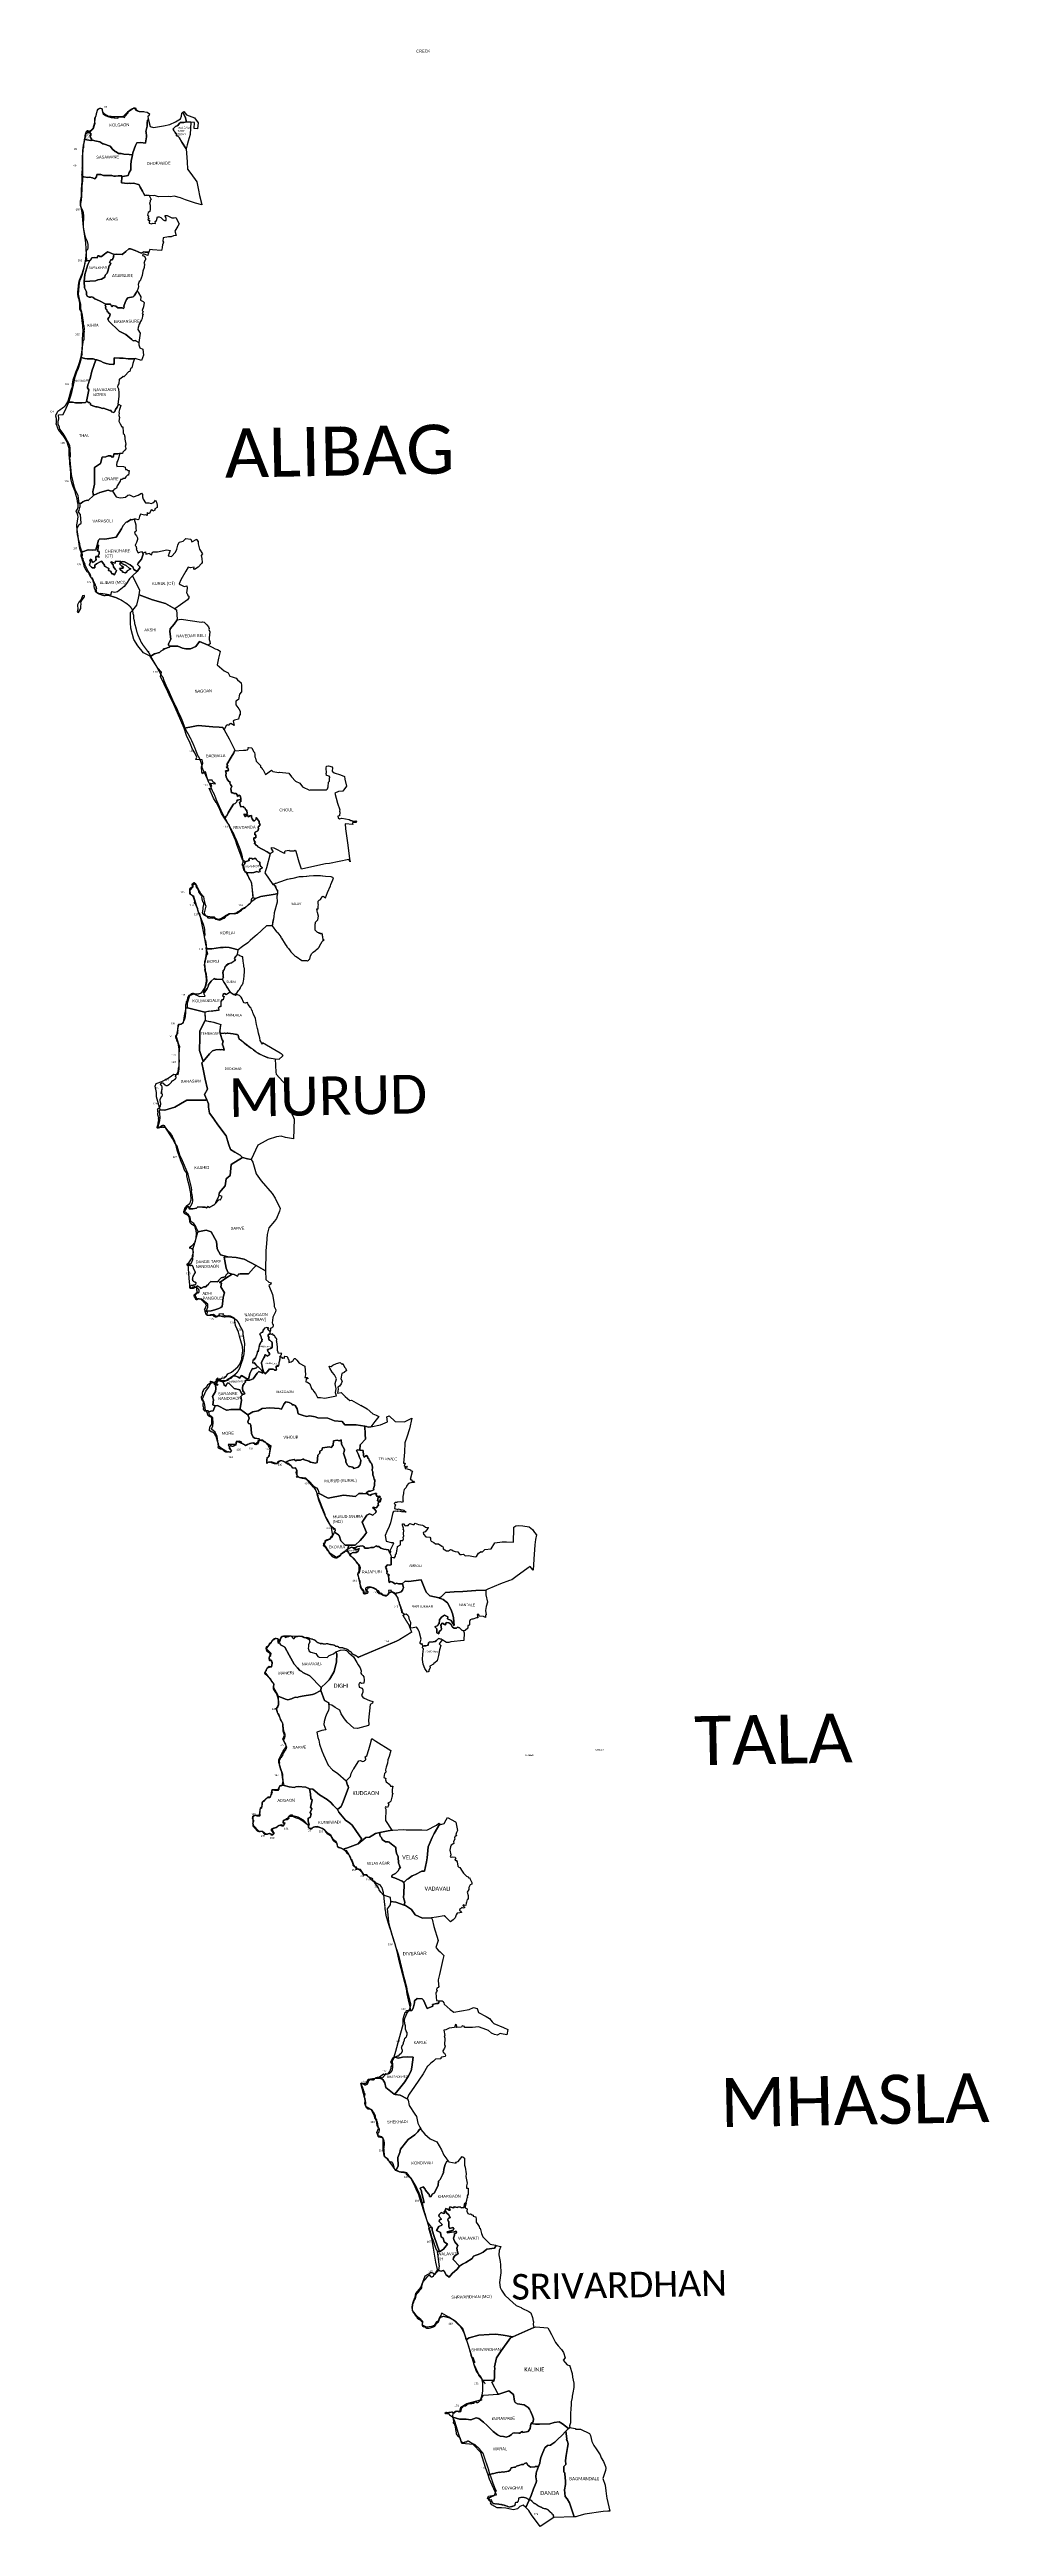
# Model space of a CAD drawing. Header units: metres. Extents: x 0 to 561379, y 0 to 4092696.
# Drawn here: x 273613 to 309048, y 1989367 to 2082754 of the extents above; entities that cross this region are included whole.
import ezdxf

# ---------------------------------------------------------------- set-up
doc = ezdxf.new("R2010")
doc.units = ezdxf.units.M
for name, color, linetype in [('COASTLINE', 5, 'Continuous'), ('ddddd', 7, 'Continuous'), ('NATURALLY PROTECTED', 3, 'Continuous'), ('TALUKA NAME', 5, 'Continuous'), ('village', 32, 'Continuous'), ('VILLAGE NAME', 250, 'Continuous')]:
    doc.layers.add(name, color=color, linetype=linetype)
doc.styles.get("Standard").update_dxf_attribs({"font": 'calibri.ttf'})

msp = doc.modelspace()

# ---------------------------------------------------------------- linework, layer by layer
at = {"layer": 'COASTLINE', "const_width": 50, "flags": 128}
msp.add_lwpolyline([(277166, 2080407), (277152, 2080410), (277139, 2080412), (277126, 2080412), (277113, 2080414), (277096, 2080414), (277082, 2080412), (277066, 2080410), (277052, 2080410), (277042, 2080411), (277029, 2080413), (277011, 2080415), (276994, 2080418), (276981, 2080422), (276956, 2080428), (276940, 2080434), (276928, 2080438), (276914, 2080444), (276898, 2080450), (276889, 2080454), (276881, 2080461), (276865, 2080474), (276854, 2080488), (276849, 2080495), (276840, 2080508), (276832, 2080524), (276822, 2080530), (276808, 2080535), (276790, 2080536), (276776, 2080535), (276759, 2080530), (276741, 2080522), (276718, 2080513), (276703, 2080505), (276688, 2080496), (276661, 2080478), (276629, 2080454), (276603, 2080436), (276569, 2080413), (276554, 2080402), (276550, 2080396), (276547, 2080388), (276542, 2080380), (276534, 2080370), (276524, 2080359), (276511, 2080347), (276494, 2080331), (276477, 2080315), (276463, 2080302), (276459, 2080296), (276451, 2080287), (276442, 2080276), (276434, 2080265), (276429, 2080256), (276422, 2080248), (276415, 2080243), (276403, 2080237), (276383, 2080232), (276353, 2080226), (276335, 2080225), (276320, 2080225), (276304, 2080224), (276283, 2080224), (276254, 2080225), (276225, 2080228), (276206, 2080229), (276172, 2080226), (276133, 2080225), (276073, 2080223), (276011, 2080225), (275991, 2080226), (275955, 2080228), (275914, 2080230), (275899, 2080232), (275872, 2080231), (275852, 2080232), (275822, 2080244), (275796, 2080259), (275764, 2080276), (275737, 2080291), (275709, 2080309), (275690, 2080323), (275673, 2080338), (275659, 2080348), (275641, 2080363), (275629, 2080375), (275620, 2080387), (275615, 2080395), (275607, 2080430), (275606, 2080449), (275609, 2080480), (275607, 2080493), (275601, 2080506), (275590, 2080517), (275559, 2080529), (275534, 2080535), (275515, 2080538), (275497, 2080534), (275472, 2080519), (275448, 2080504), (275436, 2080494), (275432, 2080489), (275426, 2080477), (275413, 2080452), (275408, 2080444), (275405, 2080437), (275401, 2080427), (275398, 2080408), (275392, 2080383), (275386, 2080360), (275380, 2080342), (275376, 2080318), (275373, 2080297), (275370, 2080281), (275364, 2080261), (275359, 2080249), (275354, 2080235), (275346, 2080221), (275337, 2080209), (275330, 2080200), (275326, 2080192), (275322, 2080182), (275320, 2080172), (275319, 2080159), (275318, 2080149), (275316, 2080141), (275316, 2080131), (275316, 2080118), (275317, 2080093), (275317, 2080073), (275316, 2080054), (275313, 2080028), (275311, 2080007), (275308, 2079982), (275307, 2079974), (275301, 2079945), (275292, 2079920), (275287, 2079908), (275277, 2079880), (275269, 2079858), (275266, 2079846), (275263, 2079831), (275261, 2079809), (275256, 2079789), (275251, 2079777), (275246, 2079769), (275239, 2079762), (275228, 2079753), (275216, 2079743), (275204, 2079733), (275185, 2079715), (275166, 2079700), (275162, 2079697), (275147, 2079687), (275128, 2079675), (275123, 2079674), (275114, 2079675), (275093, 2079680), (275074, 2079684), (275064, 2079687), (275052, 2079691), (275045, 2079691), (275040, 2079690), (275035, 2079685), (275028, 2079681), (275020, 2079677), (275012, 2079674), (275006, 2079668), (274997, 2079654), (274994, 2079647), (274981, 2079620), (274969, 2079586), (274966, 2079576), (274962, 2079555), (274958, 2079540), (274954, 2079520), (274952, 2079498), (274948, 2079488), (274947, 2079481), (274947, 2079473), (274946, 2079460), (274945, 2079445), (274944, 2079433), (274942, 2079420), (274939, 2079406), (274935, 2079394), (274931, 2079382), (274926, 2079367), (274924, 2079353), (274924, 2079341), (274926, 2079325), (274928, 2079314), (274927, 2079303), (274926, 2079289), (274923, 2079273), (274920, 2079261), (274913, 2079244), (274909, 2079234), (274905, 2079218), (274901, 2079205), (274897, 2079190), (274892, 2079169), (274888, 2079142), (274882, 2079101), (274878, 2079065), (274868, 2078997), (274864, 2078946), (274864, 2078946), (274864, 2078935), (274864, 2078935), (274864, 2078935), (274865, 2078927), (274864, 2078914), (274863, 2078902), (274863, 2078891), (274862, 2078878), (274860, 2078859), (274859, 2078832), (274857, 2078803), (274855, 2078774), (274853, 2078757), (274851, 2078736), (274850, 2078711), (274851, 2078690), (274850, 2078666), (274847, 2078642), (274846, 2078624), (274847, 2078609), (274846, 2078592), (274846, 2078573), (274845, 2078541), (274845, 2078504), (274844, 2078459), (274846, 2078416), (274846, 2078370), (274842, 2078292), (274842, 2078274), (274844, 2078263), (274846, 2078195), (274837, 2078167), (274836, 2078153), (274834, 2078133), (274836, 2078112), (274835, 2078094), (274836, 2078075), (274830, 2078048), (274827, 2078039), (274826, 2078034), (274826, 2078026), (274828, 2078017), (274829, 2078011), (274833, 2077995), (274837, 2077941), (274837, 2077908), (274835, 2077880), (274833, 2077838), (274834, 2077800), (274835, 2077776), (274833, 2077755), (274832, 2077718), (274826, 2077678), (274823, 2077624), (274818, 2077559), (274815, 2077525), (274815, 2077507), (274814, 2077487), (274816, 2077456), (274816, 2077432), (274815, 2077414), (274815, 2077398), (274816, 2077369), (274814, 2077325), (274812, 2077277), (274811, 2077244), (274809, 2077226), (274808, 2077214), (274807, 2077208), (274803, 2077187), (274799, 2077162), (274794, 2077134), (274788, 2077101), (274780, 2077066), (274776, 2077031), (274774, 2077011), (274771, 2076981), (274774, 2076960), (274774, 2076960), (274775, 2076944), (274775, 2076944), (274778, 2076920), (274781, 2076898), (274784, 2076877), (274790, 2076851), (274795, 2076830), (274801, 2076808), (274833, 2076734), (274863, 2076682), (274883, 2076617), (274893, 2076534), (274898, 2076455), (274898, 2076378), (274896, 2076349), (274896, 2076322), (274886, 2076250), (274883, 2076199), (274884, 2076170), (274884, 2076133), (274885, 2076111), (274886, 2076083), (274889, 2076053), (274890, 2076043), (274894, 2076012), (274897, 2075996), (274902, 2075969), (274910, 2075930), (274914, 2075905), (274922, 2075871), (274928, 2075843), (274932, 2075819), (274937, 2075795), (274941, 2075769), (274947, 2075746), (274952, 2075723), (274957, 2075698), (274964, 2075675), (274973, 2075650), (274988, 2075619), (274999, 2075597), (275008, 2075577), (275016, 2075560), (275025, 2075546), (275046, 2075476), (275058, 2075424), (275065, 2075358), (275063, 2075301), (275055, 2075234), (275052, 2075229), (275048, 2075223), (275045, 2075216), (275040, 2075210), (275034, 2075202), (275027, 2075197), (275018, 2075197), (275015, 2075195), (275013, 2075192), (275011, 2075187), (275007, 2075179), (275004, 2075172), (275001, 2075164), (275000, 2075159), (274999, 2075151), (274998, 2075143), (274998, 2075134), (275000, 2075117), (275004, 2075111), (274999, 2075079), (274996, 2075064), (274992, 2075043), (274991, 2075021), (274990, 2075009), (274989, 2074992), (274987, 2074982), (274986, 2074968), (274983, 2074948), (274980, 2074924), (274977, 2074905), (274976, 2074887), (274974, 2074862), (274971, 2074843), (274961, 2074773), (274948, 2074695), (274941, 2074656), (274929, 2074614), (274924, 2074593), (274921, 2074579), (274917, 2074566), (274912, 2074548), (274909, 2074533), (274906, 2074523), (274902, 2074509), (274895, 2074483), (274884, 2074449), (274875, 2074421), (274863, 2074378), (274851, 2074342), (274843, 2074307), (274824, 2074259), (274810, 2074242), (274798, 2074210), (274788, 2074183), (274780, 2074162), (274773, 2074148), (274767, 2074134), (274763, 2074121), (274754, 2074102), (274746, 2074083), (274741, 2074071), (274738, 2074064), (274735, 2074056), (274733, 2074047), (274730, 2074037), (274728, 2074028), (274726, 2074018), (274722, 2074004), (274720, 2073991), (274718, 2073981), (274716, 2073968), (274713, 2073957), (274711, 2073939), (274709, 2073926), (274704, 2073904), (274702, 2073891), (274702, 2073874), (274698, 2073847), (274697, 2073829), (274696, 2073812), (274693, 2073783), (274690, 2073766), (274688, 2073752), (274687, 2073740), (274686, 2073728), (274686, 2073720), (274684, 2073701), (274682, 2073689), (274679, 2073664), (274676, 2073652), (274675, 2073636), (274675, 2073620), (274672, 2073591), (274671, 2073558), (274671, 2073539), (274675, 2073521), (274676, 2073508), (274677, 2073498), (274677, 2073498), (274690, 2073419), (274696, 2073403), (274704, 2073383), (274712, 2073360), (274719, 2073340), (274723, 2073318), (274724, 2073313), (274736, 2073252), (274746, 2073211), (274750, 2073187), (274752, 2073152), (274751, 2073125), (274748, 2073088), (274749, 2073059), (274748, 2073043), (274748, 2073005), (274748, 2072976), (274748, 2072976), (274748, 2072959), (274753, 2072950), (274768, 2072937), (274781, 2072909), (274795, 2072881), (274806, 2072860), (274810, 2072832), (274815, 2072787), (274815, 2072753), (274818, 2072708), (274823, 2072657), (274826, 2072620), (274832, 2072580), (274834, 2072543), (274839, 2072509), (274846, 2072452), (274853, 2072408), (274859, 2072350), (274862, 2072290), (274868, 2072225), (274869, 2072168), (274869, 2072096), (274863, 2072023), (274857, 2071949), (274851, 2071850), (274847, 2071742), (274846, 2071635), (274843, 2071540), (274838, 2071467), (274831, 2071394), (274821, 2071320), (274809, 2071236), (274795, 2071155), (274760, 2071038), (274728, 2070922), (274694, 2070826), (274644, 2070697), (274592, 2070573), (274558, 2070471), (274523, 2070370), (274505, 2070327), (274494, 2070268), (274487, 2070233), (274482, 2070209), (274478, 2070173), (274471, 2070131), (274472, 2070111), (274471, 2070084), (274470, 2070050), (274461, 2070009), (274452, 2069990), (274447, 2069982), (274441, 2069968), (274436, 2069957), (274429, 2069934), (274418, 2069904), (274411, 2069880), (274403, 2069850), (274398, 2069827), (274389, 2069789), (274379, 2069756), (274365, 2069707), (274354, 2069655), (274339, 2069604), (274326, 2069562), (274319, 2069537), (274307, 2069498), (274287, 2069459), (274266, 2069426), (274250, 2069399), (274231, 2069362), (274218, 2069342), (274201, 2069320), (274185, 2069301), (274160, 2069279), (274146, 2069269), (274125, 2069254), (274107, 2069241), (273928, 2069114), (273912, 2069093), (273891, 2069051), (273875, 2069016), (273856, 2068991), (273850, 2068965), (273848, 2068923), (273862, 2068871), (273872, 2068823), (273874, 2068776), (273874, 2068725), (273873, 2068717), (273860, 2068642), (273863, 2068627), (273871, 2068613), (273888, 2068571), (273923, 2068471), (273954, 2068406), (273979, 2068371), (274007, 2068339), (274060, 2068265), (274131, 2068183), (274161, 2068138), (274192, 2068090), (274249, 2067994), (274274, 2067950), (274295, 2067877), (274310, 2067824), (274330, 2067770), (274342, 2067718), (274351, 2067665), (274349, 2067590), (274351, 2067511), (274347, 2067439), (274355, 2067416), (274353, 2067395), (274354, 2067371), (274361, 2067325), (274366, 2067288), (274370, 2067252), (274369, 2067192), (274368, 2067160), (274373, 2067124), (274379, 2067088), (274383, 2067051), (274390, 2067005), (274394, 2066967), (274399, 2066930), (274397, 2066901), (274409, 2066838), (274405, 2066797), (274410, 2066666), (274409, 2066592), (274413, 2066558), (274421, 2066523), (274449, 2066412), (274475, 2066337), (274509, 2066244), (274554, 2066139), (274572, 2066092), (274583, 2066045), (274593, 2066008), (274607, 2065955), (274624, 2065897), (274646, 2065822), (274653, 2065787), (274655, 2065755), (274659, 2065726), (274671, 2065665), (274691, 2065583), (274688, 2065532), (274679, 2065474), (274658, 2065424), (274642, 2065400), (274630, 2065383), (274620, 2065370), (274616, 2065353), (274616, 2065341), (274621, 2065327), (274627, 2065317), (274634, 2065302), (274646, 2065279), (274653, 2065262), (274659, 2065246), (274666, 2065224), (274674, 2065193), (274679, 2065163), (274683, 2065110), (274670, 2065039), (274656, 2064942), (274644, 2064879), (274639, 2064847), (274639, 2064818), (274639, 2064793), (274639, 2064756), (274641, 2064725), (274646, 2064689), (274650, 2064652), (274655, 2064607), (274661, 2064570), (274668, 2064517), (274676, 2064475), (274683, 2064424), (274691, 2064360), (274702, 2064284), (274703, 2064243), (274711, 2064182), (274720, 2064130), (274723, 2064117), (274725, 2064106), (274726, 2064092), (274727, 2064076), (274730, 2064053), (274732, 2064035), (274737, 2064010), (274739, 2063997), (274742, 2063989), (274744, 2063982), (274745, 2063967), (274748, 2063952), (274750, 2063943), (274752, 2063936), (274755, 2063926), (274757, 2063916), (274761, 2063905), (274764, 2063892), (274768, 2063881), (274773, 2063870), (274779, 2063857), (274786, 2063842), (274793, 2063827), (274796, 2063819), (274799, 2063808), (274802, 2063795), (274805, 2063781), (274807, 2063762), (274808, 2063742), (274806, 2063721), (274804, 2063710), (274801, 2063694), (274801, 2063685), (274800, 2063672), (274800, 2063659), (274803, 2063646), (274814, 2063618), (274825, 2063589), (274830, 2063580), (274834, 2063567), (274844, 2063528), (274852, 2063500), (274854, 2063492), (274859, 2063481), (274864, 2063472), (274873, 2063445), (274880, 2063425), (274884, 2063409), (274903, 2063329), (274909, 2063304), (274914, 2063278), (274918, 2063264), (274929, 2063237), (274943, 2063210), (274965, 2063170), (274975, 2063149), (274992, 2063123), (275011, 2063091), (275014, 2063086), (275017, 2063082), (275030, 2063071), (275051, 2063058), (275062, 2063051), (275074, 2063040), (275089, 2063019), (275097, 2063000), (275107, 2062975), (275120, 2062946), (275132, 2062917), (275144, 2062898), (275166, 2062863), (275189, 2062835), (275212, 2062801), (275243, 2062756), (275246, 2062736), (275251, 2062714), (275257, 2062695), (275274, 2062653), (275284, 2062625), (275290, 2062601), (275291, 2062579), (275291, 2062551), (275291, 2062525), (275291, 2062514), (275292, 2062494), (275296, 2062474), (275298, 2062464), (275304, 2062441), (275310, 2062426), (275322, 2062400), (275331, 2062382), (275338, 2062367), (275344, 2062354), (275345, 2062350), (275344, 2062343), (275343, 2062337), (275343, 2062331), (275343, 2062326), (275347, 2062318), (275351, 2062311), (275359, 2062304), (275382, 2062288), (275417, 2062262), (275436, 2062249), (275450, 2062240), (275464, 2062234), (275519, 2062215), (275570, 2062195), (275666, 2062165), (275687, 2062166), (275717, 2062170), (275751, 2062175), (275782, 2062179), (275804, 2062181), (275827, 2062178), (275859, 2062169), (275891, 2062158), (275961, 2062138), (276038, 2062114), (276131, 2062086), (276319, 2061994), (276422, 2061926), (276522, 2061863), (276629, 2061777), (276682, 2061715), (276720, 2061655), (276751, 2061576), (276752, 2061553), (276756, 2061519), (276759, 2061488), (276779, 2061434), (276783, 2061391), (276783, 2061353), (276786, 2061318), (276791, 2061277), (276811, 2061219), (276825, 2061097), (276859, 2060990), (276908, 2060789), (276950, 2060668), (277008, 2060543), (277059, 2060427), (277141, 2060295), (277275, 2060117), (277365, 2059998), (277440, 2059852), (277515, 2059722), (277568, 2059635), (277658, 2059480), (277712, 2059373), (277771, 2059266), (277820, 2059176), (277902, 2059060), (277910, 2059016), (277916, 2058986), (277931, 2058951), (277971, 2058858), (278011, 2058763), (278056, 2058665), (278104, 2058575), (278152, 2058465), (278192, 2058372), (278218, 2058317), (278242, 2058262), (278264, 2058207), (278303, 2058127), (278336, 2058054), (278356, 2058016), (278414, 2057904), (278465, 2057780), (278497, 2057717), (278525, 2057657), (278554, 2057597), (278583, 2057533), (278598, 2057499), (278615, 2057455), (278629, 2057421), (278642, 2057385), (278664, 2057322), (278687, 2057259), (278714, 2057187), (278747, 2057107), (278776, 2057052), (278861, 2056912), (278885, 2056864), (278942, 2056755), (278988, 2056660), (279033, 2056559), (279083, 2056439), (279188, 2056170), (279277, 2056003), (279361, 2055768), (279357, 2055689), (279407, 2055584), (279455, 2055490), (279511, 2055359), (279560, 2055253), (279594, 2055171), (279644, 2055074), (279694, 2054947), (279753, 2054803), (279786, 2054741), (279825, 2054662), (279855, 2054591), (279910, 2054444), (279972, 2054302), (280049, 2054129), (280150, 2053916), (280219, 2053792), (280310, 2053625), (280397, 2053471), (280498, 2053289), (280557, 2053176), (280604, 2053063), (280641, 2052987), (280680, 2052897), (280732, 2052763), (280782, 2052641), (280827, 2052510), (280856, 2052427), (280872, 2052359), (280886, 2052283), (280897, 2052225), (280908, 2052143), (280907, 2052130), (280904, 2052102), (280895, 2052075), (280887, 2052057), (280874, 2052037), (280885, 2052000), (280895, 2052002), (280911, 2051918), (280938, 2051813), (280978, 2051774), (280980, 2051772), (280981, 2051769), (280982, 2051763), (280983, 2051759), (280984, 2051755), (280986, 2051752), (280989, 2051750), (280993, 2051749), (280999, 2051750), (281006, 2051750), (281014, 2051747), (281024, 2051741), (281030, 2051740), (281037, 2051736), (281043, 2051731), (281050, 2051718), (281059, 2051696), (281088, 2051624), (281126, 2051524), (281140, 2051495), (281158, 2051462), (281167, 2051449), (281180, 2051433), (281188, 2051424), (281206, 2051385), (281230, 2051316), (281292, 2050768), (281272, 2050765), (281257, 2050760), (281242, 2050748), (281230, 2050733), (281224, 2050710), (281221, 2050685), (281213, 2050635), (281202, 2050600), (281183, 2050568), (281161, 2050545), (280986, 2050405), (280959, 2050397), (280939, 2050387), (280854, 2050344), (280824, 2050321), (280815, 2050306), (280803, 2050297), (280754, 2050263), (280696, 2050236), (280685, 2050225), (280669, 2050211), (280657, 2050203), (280640, 2050196), (280582, 2050179), (280546, 2050172), (280486, 2050176), (280425, 2050177), (280377, 2050170), (280350, 2050153), (280316, 2050129), (280277, 2050115), (280248, 2050100), (280221, 2050079), (280196, 2050058), (280168, 2050042), (280145, 2050027), (280121, 2050013), (280096, 2049998), (280068, 2049984), (280049, 2049977), (280031, 2049970), (280016, 2049966), (280000, 2049964), (279985, 2049962), (279967, 2049963), (279942, 2049969), (279919, 2049976), (279898, 2049984), (279869, 2049996), (279858, 2050001), (279850, 2050006), (279845, 2050015), (279839, 2050027), (279831, 2050038), (279821, 2050046), (279810, 2050049), (279793, 2050051), (279750, 2050052), (279716, 2050052), (279689, 2050052), (279644, 2050056), (279623, 2050057), (279604, 2050060), (279581, 2050066), (279548, 2050074), (279525, 2050083), (279497, 2050093), (279477, 2050103), (279458, 2050114), (279441, 2050123), (279423, 2050139), (279408, 2050153), (279397, 2050166), (279388, 2050177), (279380, 2050193), (279378, 2050205), (279378, 2050224), (279381, 2050246), (279388, 2050283), (279394, 2050331), (279396, 2050361), (279399, 2050384), (279399, 2050407), (279402, 2050424), (279408, 2050449), (279415, 2050473), (279423, 2050506), (279424, 2050522), (279424, 2050540), (279424, 2050561), (279419, 2050577), (279408, 2050598), (279395, 2050618), (279387, 2050626), (279382, 2050638), (279378, 2050661), (279371, 2050691), (279362, 2050718), (279356, 2050737), (279354, 2050764), (279353, 2050788), (279356, 2050802), (279359, 2050810), (279362, 2050820), (279362, 2050827), (279360, 2050834), (279355, 2050838), (279352, 2050840), (279344, 2050842), (279339, 2050845), (279319, 2050877), (279305, 2050897), (279285, 2050920), (279265, 2050948), (279254, 2050965), (279244, 2050981), (279238, 2050993), (279233, 2051007), (279229, 2051030), (279225, 2051050), (279219, 2051071), (279207, 2051091), (279191, 2051113), (279179, 2051130), (279165, 2051144), (279158, 2051155), (279149, 2051168), (279143, 2051188), (279139, 2051203), (279136, 2051223), (279134, 2051240), (279134, 2051257), (279135, 2051268), (279134, 2051275), (279128, 2051277), (279116, 2051280), (279103, 2051281), (279091, 2051282), (279082, 2051283), (279076, 2051289), (279075, 2051305), (279075, 2051324), (279071, 2051335), (279067, 2051338), (279060, 2051339), (279054, 2051338), (279047, 2051334), (279038, 2051324), (279029, 2051317), (279013, 2051308), (279001, 2051299), (278993, 2051292), (278987, 2051285), (278984, 2051279), (278982, 2051272), (278982, 2051261), (278985, 2051255), (278991, 2051248), (278996, 2051241), (278998, 2051231), (278999, 2051219), (278995, 2051199), (278989, 2051189), (278983, 2051180), (278978, 2051171), (278973, 2051162), (278963, 2051155), (278950, 2051151), (278938, 2051146), (278928, 2051142), (278921, 2051135), (278908, 2051119), (278898, 2051106), (278894, 2051097), (278890, 2051084), (278889, 2051076), (278890, 2051063), (278894, 2051043), (278894, 2051023), (278894, 2050993), (278894, 2050967), (278894, 2050952), (278896, 2050938), (278898, 2050928), (278901, 2050918), (278906, 2050912), (278915, 2050905), (278931, 2050897), (278950, 2050888), (278966, 2050880), (278982, 2050869), (279000, 2050852), (279013, 2050834), (279025, 2050812), (279036, 2050791), (279044, 2050773), (279053, 2050742), (279064, 2050705), (279070, 2050684), (279079, 2050662), (279082, 2050647), (279083, 2050632), (279082, 2050614), (279077, 2050604), (279073, 2050596), (279073, 2050587), (279073, 2050578), (279075, 2050575), (279078, 2050568), (279088, 2050560), (279104, 2050546), (279116, 2050531), (279127, 2050509), (279135, 2050487), (279146, 2050457), (279154, 2050440), (279162, 2050427), (279180, 2050399), (279187, 2050389), (279191, 2050378), (279197, 2050366), (279199, 2050355), (279197, 2050341), (279195, 2050330), (279194, 2050323), (279196, 2050312), (279201, 2050291), (279219, 2050238), (279247, 2050168), (279279, 2050095), (279323, 2049995), (279352, 2049920), (279371, 2049872), (279395, 2049815), (279408, 2049778), (279425, 2049726), (279430, 2049706), (279432, 2049690), (279432, 2049680), (279433, 2049674), (279435, 2049671), (279441, 2049666), (279444, 2049660), (279446, 2049654), (279450, 2049649), (279452, 2049641), (279453, 2049631), (279452, 2049618), (279452, 2049611), (279453, 2049604), (279456, 2049596), (279458, 2049591), (279462, 2049579), (279465, 2049527), (279467, 2049479), (279467, 2049440), (279469, 2049401), (279468, 2049372), (279467, 2049358), (279462, 2049344), (279459, 2049335), (279453, 2049327), (279448, 2049321), (279446, 2049314), (279445, 2049309), (279446, 2049300), (279455, 2049264), (279469, 2049216), (279471, 2049198), (279474, 2049187), (279480, 2049176), (279487, 2049169), (279493, 2049162), (279499, 2049148), (279503, 2049124), (279512, 2049064), (279519, 2049014), (279525, 2048986), (279527, 2048965), (279529, 2048935), (279529, 2048923), (279527, 2048917), (279524, 2048914), (279521, 2048910), (279518, 2048906), (279517, 2048903), (279515, 2048883), (279518, 2048836), (279521, 2048796), (279524, 2048731), (279524, 2048692), (279521, 2048663), (279517, 2048631), (279512, 2048604), (279507, 2048562), (279501, 2048517), (279495, 2048496), (279488, 2048474), (279484, 2048452), (279480, 2048430), (279473, 2048400), (279466, 2048377), (279460, 2048347), (279460, 2048327), (279457, 2048298), (279454, 2048269), (279449, 2048239), (279449, 2048226), (279451, 2048215), (279453, 2048209), (279456, 2048204), (279459, 2048194), (279463, 2048171), (279467, 2048144), (279469, 2048109), (279469, 2048090), (279469, 2048080), (279467, 2048069), (279465, 2048062), (279464, 2048056), (279467, 2048038), (279477, 2048003), (279485, 2047970), (279491, 2047954), (279497, 2047921), (279503, 2047888), (279506, 2047869), (279508, 2047835), (279512, 2047803), (279519, 2047753), (279526, 2047715), (279527, 2047661), (279524, 2047625), (279502, 2047520), (279494, 2047482), (279486, 2047444), (279476, 2047414), (279462, 2047381), (279438, 2047343), (279408, 2047299), (279382, 2047257), (279368, 2047237), (279358, 2047215), (279339, 2047192), (279316, 2047176), (279292, 2047165), (279264, 2047156), (279198, 2047142), (279131, 2047140), (279088, 2047145), (279071, 2047151), (279057, 2047160), (279047, 2047164), (279033, 2047165), (279018, 2047165), (278998, 2047164), (278985, 2047163), (278969, 2047158), (278957, 2047149), (278940, 2047134), (278928, 2047124), (278917, 2047115), (278900, 2047104), (278871, 2047090), (278862, 2047084), (278858, 2047078), (278855, 2047070), (278851, 2047060), (278850, 2047052), (278847, 2047048), (278839, 2047038), (278832, 2047030), (278827, 2047014), (278821, 2046993), (278813, 2046953), (278809, 2046932), (278806, 2046915), (278801, 2046905), (278794, 2046891), (278784, 2046871), (278778, 2046863), (278774, 2046856), (278771, 2046847), (278769, 2046838), (278768, 2046830), (278769, 2046818), (278768, 2046805), (278764, 2046790), (278759, 2046775), (278754, 2046760), (278751, 2046751), (278750, 2046741), (278749, 2046730), (278750, 2046713), (278750, 2046696), (278750, 2046678), (278750, 2046649), (278749, 2046615), (278749, 2046575), (278748, 2046533), (278745, 2046477), (278741, 2046429), (278740, 2046416), (278741, 2046398), (278738, 2046370), (278738, 2046364), (278738, 2046352), (278738, 2046333), (278737, 2046311), (278733, 2046295), (278725, 2046268), (278716, 2046229), (278705, 2046197), (278693, 2046167), (278683, 2046144), (278663, 2046109), (278640, 2046068), (278633, 2046053), (278622, 2046043), (278608, 2046029), (278597, 2046019), (278587, 2046012), (278582, 2046008), (278574, 2046005), (278566, 2046004), (278555, 2046004), (278545, 2046004), (278533, 2046004), (278519, 2046004), (278508, 2046003), (278499, 2046002), (278485, 2045998), (278479, 2045994), (278468, 2045985), (278463, 2045978), (278459, 2045967), (278454, 2045953), (278450, 2045938), (278451, 2045925), (278451, 2045909), (278450, 2045882), (278447, 2045862), (278444, 2045843), (278441, 2045828), (278440, 2045814), (278441, 2045806), (278442, 2045797), (278445, 2045785), (278448, 2045777), (278450, 2045771), (278451, 2045763), (278449, 2045745), (278446, 2045718), (278446, 2045689), (278444, 2045673), (278439, 2045654), (278431, 2045645), (278423, 2045639), (278417, 2045632), (278409, 2045621), (278405, 2045615), (278402, 2045610), (278399, 2045604), (278395, 2045598), (278389, 2045590), (278383, 2045588), (278380, 2045585), (278377, 2045582), (278373, 2045573), (278371, 2045566), (278368, 2045547), (278368, 2045523), (278371, 2045506), (278375, 2045493), (278378, 2045482), (278382, 2045469), (278385, 2045462), (278390, 2045455), (278395, 2045450), (278399, 2045446), (278402, 2045439), (278405, 2045424), (278411, 2045396), (278419, 2045372), (278422, 2045363), (278426, 2045358), (278430, 2045356), (278435, 2045350), (278438, 2045342), (278443, 2045328), (278447, 2045317), (278453, 2045299), (278460, 2045281), (278461, 2045268), (278463, 2045255), (278466, 2045228), (278469, 2045203), (278471, 2045195), (278474, 2045190), (278477, 2045182), (278482, 2045165), (278484, 2045149), (278485, 2045130), (278488, 2045093), (278489, 2045057), (278489, 2045042), (278490, 2045003), (278489, 2044968), (278490, 2044939), (278491, 2044895), (278491, 2044856), (278489, 2044835), (278489, 2044813), (278488, 2044790), (278488, 2044767), (278488, 2044750), (278489, 2044731), (278491, 2044723), (278493, 2044713), (278497, 2044696), (278499, 2044686), (278500, 2044664), (278501, 2044627), (278501, 2044617), (278501, 2044584), (278499, 2044566), (278497, 2044551), (278492, 2044535), (278490, 2044529), (278489, 2044521), (278489, 2044512), (278490, 2044507), (278492, 2044494), (278493, 2044484), (278492, 2044465), (278491, 2044440), (278489, 2044424), (278487, 2044408), (278483, 2044393), (278480, 2044381), (278478, 2044372), (278475, 2044360), (278471, 2044353), (278469, 2044349), (278468, 2044346), (278465, 2044327), (278463, 2044292), (278462, 2044264), (278458, 2044235), (278455, 2044217), (278446, 2044191), (278433, 2044161), (278424, 2044147), (278393, 2044109), (278370, 2044072), (278359, 2044057), (278357, 2044053), (278356, 2044050), (278356, 2044047), (278358, 2044045), (278364, 2044039), (278371, 2044031), (278375, 2044024), (278377, 2044019), (278380, 2044009), (278381, 2043999), (278382, 2043993), (278380, 2043986), (278377, 2043980), (278357, 2043950), (278351, 2043941), (278343, 2043933), (278333, 2043927), (278327, 2043924), (278311, 2043906), (278297, 2043893), (278291, 2043889), (278281, 2043885), (278264, 2043878), (278253, 2043873), (278241, 2043866), (278227, 2043856), (278220, 2043848), (278216, 2043840), (278211, 2043831), (278199, 2043813), (278189, 2043798), (278183, 2043791), (278171, 2043780), (278145, 2043757), (278125, 2043736), (278103, 2043717), (278086, 2043706), (278052, 2043692), (278030, 2043685), (278022, 2043684), (278016, 2043685), (278011, 2043687), (278003, 2043691), (277995, 2043697), (277985, 2043704), (277969, 2043714), (277962, 2043718), (277956, 2043722), (277951, 2043725), (277944, 2043728), (277939, 2043731), (277932, 2043739), (277927, 2043747), (277922, 2043761), (277916, 2043767), (277910, 2043775), (277895, 2043782), (277879, 2043787), (277870, 2043789), (277861, 2043790), (277851, 2043790), (277844, 2043789), (277835, 2043787), (277827, 2043783), (277818, 2043776), (277811, 2043765), (277805, 2043757), (277800, 2043752), (277796, 2043748), (277792, 2043745), (277791, 2043742), (277792, 2043740), (277793, 2043738), (277798, 2043736), (277804, 2043732), (277806, 2043730), (277809, 2043724), (277812, 2043716), (277816, 2043708), (277819, 2043704), (277823, 2043699), (277830, 2043693), (277834, 2043689), (277838, 2043682), (277846, 2043663), (277851, 2043652), (277854, 2043641), (277856, 2043626), (277858, 2043602), (277858, 2043574), (277857, 2043566), (277855, 2043554), (277849, 2043541), (277845, 2043532), (277840, 2043528), (277838, 2043524), (277837, 2043520), (277837, 2043516), (277838, 2043510), (277839, 2043505), (277842, 2043500), (277844, 2043491), (277844, 2043485), (277844, 2043481), (277842, 2043478), (277839, 2043474), (277836, 2043471), (277833, 2043469), (277831, 2043467), (277829, 2043466), (277828, 2043464), (277828, 2043462), (277829, 2043460), (277831, 2043458), (277835, 2043456), (277837, 2043453), (277838, 2043448), (277839, 2043443), (277838, 2043436), (277837, 2043430), (277831, 2043419), (277829, 2043417), (277827, 2043418), (277823, 2043419), (277820, 2043420), (277818, 2043419), (277817, 2043418), (277816, 2043416), (277815, 2043414), (277815, 2043412), (277815, 2043409), (277816, 2043407), (277820, 2043405), (277824, 2043405), (277827, 2043405), (277831, 2043403), (277837, 2043400), (277839, 2043396), (277843, 2043390), (277848, 2043384), (277853, 2043377), (277856, 2043371), (277860, 2043363), (277862, 2043348), (277861, 2043341), (277861, 2043331), (277859, 2043314), (277855, 2043303), (277851, 2043294), (277849, 2043291), (277844, 2043290), (277841, 2043288), (277838, 2043285), (277835, 2043280), (277829, 2043270), (277825, 2043262), (277823, 2043257), (277821, 2043254), (277819, 2043252), (277817, 2043250), (277813, 2043244), (277808, 2043234), (277804, 2043224), (277796, 2043206), (277785, 2043183), (277782, 2043173), (277778, 2043164), (277777, 2043155), (277776, 2043146), (277778, 2043139), (277779, 2043132), (277780, 2043122), (277782, 2043107), (277786, 2043088), (277789, 2043070), (277791, 2043061), (277792, 2043054), (277796, 2043045), (277800, 2043034), (277801, 2043028), (277801, 2043013), (277801, 2043000), (277799, 2042985), (277799, 2042971), (277795, 2042953), (277791, 2042935), (277790, 2042926), (277787, 2042913), (277783, 2042908), (277781, 2042905), (277778, 2042903), (277776, 2042899), (277772, 2042889), (277767, 2042873), (277763, 2042864), (277760, 2042858), (277756, 2042853), (277751, 2042847), (277745, 2042842), (277740, 2042838), (277735, 2042834), (277729, 2042833), (277722, 2042830), (277717, 2042828), (277714, 2042825), (277707, 2042818), (277700, 2042811), (277694, 2042806), (277688, 2042798), (277684, 2042791), (277683, 2042784), (277682, 2042775), (277683, 2042766), (277684, 2042759), (277685, 2042750), (277688, 2042733), (277692, 2042713), (277696, 2042702), (277699, 2042689), (277699, 2042684), (277700, 2042675), (277699, 2042667), (277698, 2042655), (277697, 2042651), (277694, 2042646), (277692, 2042642), (277690, 2042637), (277690, 2042631), (277689, 2042622), (277689, 2042616), (277689, 2042610), (277687, 2042606), (277686, 2042603), (277686, 2042600), (277686, 2042595), (277688, 2042592), (277691, 2042589), (277693, 2042586), (277695, 2042583), (277697, 2042575), (277699, 2042565), (277703, 2042551), (277705, 2042542), (277708, 2042530), (277718, 2042509), (277721, 2042501), (277723, 2042496), (277724, 2042489), (277724, 2042479), (277724, 2042470), (277721, 2042453), (277719, 2042441), (277718, 2042435), (277720, 2042427), (277721, 2042422), (277724, 2042416), (277726, 2042410), (277728, 2042402), (277728, 2042389), (277726, 2042381), (277723, 2042373), (277721, 2042363), (277715, 2042341), (277711, 2042327), (277710, 2042316), (277706, 2042287), (277702, 2042253), (277699, 2042239), (277696, 2042214), (277693, 2042201), (277685, 2042186), (277675, 2042161), (277671, 2042147), (277667, 2042134), (277665, 2042115), (277669, 2042106), (277675, 2042099), (277683, 2042095), (277696, 2042094), (277708, 2042095), (277720, 2042098), (277734, 2042100), (277747, 2042103), (277759, 2042106), (277791, 2042117), (277818, 2042122), (277862, 2042124), (277904, 2042123), (277941, 2042118), (277972, 2042110), (277996, 2042097), (278046, 2042034), (278079, 2041982), (278131, 2041937), (278158, 2041910), (278189, 2041870), (278202, 2041845), (278221, 2041823), (278241, 2041781), (278250, 2041751), (278272, 2041716), (278298, 2041666), (278329, 2041601), (278350, 2041525), (278366, 2041465), (278382, 2041421), (278391, 2041386), (278397, 2041353), (278414, 2041276), (278425, 2041231), (278475, 2041098), (278499, 2041032), (278523, 2040967), (278545, 2040896), (278579, 2040809), (278620, 2040718), (278646, 2040652), (278667, 2040587), (278691, 2040523), (278708, 2040493), (278718, 2040475), (278733, 2040455), (278749, 2040437), (278767, 2040407), (278774, 2040389), (278778, 2040372), (278780, 2040349), (278780, 2040325), (278781, 2040294), (278789, 2040256), (278795, 2040234), (278801, 2040206), (278814, 2040151), (278828, 2040087), (278848, 2040017), (278865, 2039957), (278873, 2039929), (278886, 2039866), (278902, 2039785), (278921, 2039688), (278933, 2039609), (278936, 2039543), (278943, 2039470), (278948, 2039415), (278948, 2039392), (278944, 2039374), (278936, 2039354), (278924, 2039316), (278906, 2039267), (278891, 2039245), (278867, 2039219), (278839, 2039196), (278809, 2039178), (278781, 2039162), (278773, 2039152), (278766, 2039141), (278758, 2039126), (278750, 2039114), (278743, 2039105), (278732, 2039095), (278725, 2039087), (278715, 2039073), (278708, 2039060), (278701, 2039039), (278694, 2039009), (278688, 2038989), (278678, 2038963), (278673, 2038946), (278671, 2038935), (278671, 2038920), (278674, 2038907), (278680, 2038895), (278690, 2038881), (278699, 2038872), (278718, 2038859), (278741, 2038846), (278770, 2038831), (278797, 2038820), (278813, 2038809), (278825, 2038800), (278841, 2038783), (278854, 2038763), (278865, 2038743), (278874, 2038726), (278882, 2038702), (278886, 2038688), (278887, 2038666), (278890, 2038616), (278892, 2038582), (278895, 2038559), (278901, 2038546), (278922, 2038512), (278949, 2038487), (278958, 2038479), (278974, 2038465), (278986, 2038457), (279027, 2038434), (279048, 2038420), (279067, 2038401), (279080, 2038389), (279090, 2038378), (279093, 2038372), (279098, 2038356), (279102, 2038342), (279107, 2038321), (279120, 2038278), (279128, 2038250), (279133, 2038220), (279139, 2038189), (279145, 2038147), (279145, 2038124), (279145, 2038112), (279144, 2038104), (279142, 2038093), (279140, 2038023), (279138, 2037984), (279136, 2037962), (279135, 2037955), (279133, 2037951), (279133, 2037947), (279130, 2037927), (279121, 2037892), (279117, 2037868), (279114, 2037839), (279111, 2037821), (279105, 2037808), (279088, 2037776), (279080, 2037761), (279074, 2037753), (279064, 2037739), (279053, 2037729), (279035, 2037710), (279021, 2037696), (278996, 2037667), (278984, 2037654), (278973, 2037647), (278958, 2037636), (278939, 2037627), (278930, 2037622), (278900, 2037589), (278894, 2037582), (278891, 2037573), (278891, 2037570), (278897, 2037567), (278910, 2037567), (278924, 2037566), (278941, 2037562), (278954, 2037556), (278968, 2037548), (278977, 2037541), (278990, 2037528), (279002, 2037511), (279014, 2037485), (279022, 2037458), (279027, 2037439), (279030, 2037420), (279029, 2037401), (279027, 2037378), (279022, 2037356), (279011, 2037320), (279004, 2037304), (278996, 2037275), (278992, 2037262), (278991, 2037250), (278992, 2037236), (278992, 2037219), (278990, 2037202), (278991, 2037191), (278993, 2037183), (278996, 2037180), (278998, 2037179), (279002, 2037177), (279006, 2037173), (279010, 2037166), (279011, 2037155), (279009, 2037136), (279004, 2037113), (278995, 2037090), (278988, 2037074), (278981, 2037056), (278972, 2037037), (278966, 2037019), (278959, 2037005), (278951, 2036994), (278945, 2036986), (278938, 2036980), (278928, 2036974), (278919, 2036970), (278912, 2036967), (278903, 2036964), (278895, 2036963), (278887, 2036962), (278879, 2036963), (278873, 2036963), (278867, 2036964), (278858, 2036967), (278850, 2036971), (278844, 2036974), (278836, 2036975), (278821, 2036973), (278813, 2036970), (278806, 2036966), (278801, 2036961), (278796, 2036956), (278793, 2036952), (278792, 2036945), (278793, 2036938), (278798, 2036933), (278803, 2036926), (278807, 2036920), (278810, 2036917), (278813, 2036912), (278818, 2036910), (278824, 2036908), (278830, 2036907), (278835, 2036907), (278841, 2036909), (278847, 2036913), (278855, 2036918), (278862, 2036921), (278867, 2036921), (278875, 2036920), (278885, 2036917), (278890, 2036915), (278897, 2036909), (278904, 2036904), (278908, 2036902), (278911, 2036901), (278914, 2036902), (278918, 2036906), (278923, 2036911), (278928, 2036914), (278934, 2036916), (278942, 2036918), (278950, 2036919), (278960, 2036919), (278967, 2036917), (278975, 2036914), (278985, 2036907), (278994, 2036899), (279005, 2036889), (279014, 2036878), (279021, 2036863), (279028, 2036851), (279032, 2036836), (279036, 2036816), (279038, 2036799), (279044, 2036779), (279055, 2036764), (279066, 2036743), (279071, 2036731), (279082, 2036710), (279095, 2036689), (279102, 2036670), (279107, 2036653), (279109, 2036641), (279109, 2036626), (279108, 2036625), (279101, 2036624), (279095, 2036626), (279089, 2036626), (279085, 2036625), (279082, 2036622), (279074, 2036594), (279068, 2036575), (279065, 2036567), (279060, 2036559), (279054, 2036554), (279050, 2036551), (279042, 2036544), (279039, 2036539), (279034, 2036522), (279032, 2036513), (279030, 2036504), (279027, 2036499), (279021, 2036492), (279017, 2036485), (279015, 2036477), (279013, 2036460), (279014, 2036444), (279014, 2036434), (279012, 2036423), (279009, 2036413), (279004, 2036404), (279001, 2036399), (278998, 2036395), (278997, 2036392), (278997, 2036390), (278999, 2036388), (279003, 2036385), (279007, 2036381), (279012, 2036370), (279013, 2036358), (279011, 2036348), (279012, 2036340), (279015, 2036336), (279019, 2036333), (279025, 2036329), (279032, 2036326), (279036, 2036322), (279039, 2036318), (279044, 2036310), (279050, 2036306), (279059, 2036297), (279064, 2036293), (279069, 2036288), (279076, 2036286), (279084, 2036288), (279088, 2036289), (279093, 2036289), (279098, 2036286), (279104, 2036281), (279109, 2036278), (279114, 2036276), (279120, 2036273), (279126, 2036270), (279129, 2036267), (279132, 2036260), (279133, 2036253), (279133, 2036249), (279131, 2036233), (279129, 2036225), (279124, 2036214), (279121, 2036207), (279114, 2036197), (279108, 2036190), (279103, 2036184), (279097, 2036180), (279093, 2036177), (279088, 2036176), (279077, 2036178), (279067, 2036179), (279057, 2036179), (279051, 2036179), (279044, 2036177), (279036, 2036174), (279033, 2036169), (279027, 2036163), (279021, 2036160), (279015, 2036157), (279011, 2036155), (279009, 2036155), (279005, 2036157), (279002, 2036160), (278996, 2036163), (278991, 2036165), (278980, 2036165), (278969, 2036163), (278958, 2036156), (278940, 2036145), (278930, 2036137), (278921, 2036131), (278912, 2036122), (278905, 2036115), (278897, 2036101), (278895, 2036096), (278894, 2036086), (278895, 2036081), (278898, 2036077), (278902, 2036075), (278909, 2036073), (278918, 2036072), (278929, 2036072), (278939, 2036069), (278946, 2036065), (278954, 2036058), (278960, 2036056), (278968, 2036053), (278975, 2036054), (278979, 2036055), (278985, 2036060), (278990, 2036066), (278995, 2036075), (279001, 2036084), (279006, 2036091), (279012, 2036097), (279018, 2036102), (279029, 2036103), (279036, 2036103), (279042, 2036102), (279050, 2036101), (279054, 2036102), (279060, 2036104), (279069, 2036107), (279076, 2036107), (279085, 2036106), (279096, 2036102), (279110, 2036096), (279136, 2036083), (279176, 2036059), (279207, 2036036), (279225, 2036017), (279240, 2035997), (279247, 2035973), (279248, 2035945), (279247, 2035919), (279240, 2035897), (279236, 2035890), (279229, 2035882), (279223, 2035879), (279215, 2035876), (279208, 2035876), (279199, 2035876), (279190, 2035877), (279181, 2035878), (279173, 2035879), (279166, 2035879), (279157, 2035879), (279149, 2035876), (279144, 2035873), (279140, 2035866), (279135, 2035858), (279130, 2035850), (279121, 2035843), (279105, 2035832), (279091, 2035824), (279073, 2035810), (279066, 2035802), (279062, 2035796), (279060, 2035792), (279058, 2035782), (279059, 2035770), (279061, 2035760), (279068, 2035735), (279079, 2035718), (279086, 2035707), (279093, 2035701), (279098, 2035697), (279102, 2035691), (279105, 2035685), (279107, 2035678), (279109, 2035670), (279111, 2035659), (279114, 2035649), (279117, 2035641), (279121, 2035636), (279131, 2035630), (279139, 2035625), (279148, 2035622), (279158, 2035621), (279172, 2035622), (279182, 2035625), (279191, 2035631), (279193, 2035635), (279198, 2035644), (279202, 2035648), (279210, 2035654), (279217, 2035655), (279226, 2035657), (279237, 2035656), (279244, 2035654), (279252, 2035650), (279258, 2035645), (279265, 2035641), (279269, 2035640), (279277, 2035640), (279283, 2035643), (279291, 2035645), (279300, 2035646), (279310, 2035640), (279320, 2035634), (279330, 2035626), (279339, 2035618), (279347, 2035610), (279359, 2035597), (279370, 2035588), (279384, 2035582), (279393, 2035576), (279402, 2035566), (279410, 2035555), (279428, 2035534), (279440, 2035524), (279462, 2035505), (279468, 2035496), (279477, 2035481), (279489, 2035463), (279502, 2035447), (279512, 2035431), (279519, 2035420), (279521, 2035407), (279522, 2035393), (279521, 2035388), (279519, 2035384), (279515, 2035381), (279510, 2035378), (279508, 2035375), (279506, 2035369), (279501, 2035347), (279497, 2035330), (279490, 2035321), (279486, 2035314), (279484, 2035300), (279481, 2035288), (279477, 2035282), (279471, 2035278), (279462, 2035274), (279457, 2035266), (279455, 2035256), (279454, 2035251), (279457, 2035245), (279463, 2035238), (279469, 2035233), (279471, 2035227), (279471, 2035221), (279470, 2035214), (279469, 2035209), (279470, 2035202), (279474, 2035186), (279476, 2035176), (279477, 2035169), (279480, 2035163), (279488, 2035143), (279488, 2035143), (279491, 2035128), (279497, 2035107), (279502, 2035090), (279505, 2035080), (279511, 2035073), (279529, 2035051), (279533, 2035046), (279543, 2035038), (279549, 2035036), (279559, 2035032), (279574, 2035031), (279610, 2035031), (279628, 2035032), (279650, 2035032), (279661, 2035035), (279673, 2035044), (279678, 2035050), (279684, 2035052), (279692, 2035052), (279711, 2035050), (279721, 2035050), (279737, 2035048), (279744, 2035047), (279755, 2035044), (279768, 2035036), (279775, 2035030), (279778, 2035028), (279779, 2035023), (279787, 2035018), (279795, 2035006), (279802, 2035001), (279820, 2034993), (279823, 2034991), (279829, 2034985), (279836, 2034982), (279844, 2034979), (279860, 2034980), (279865, 2034977), (279870, 2034968), (279879, 2034963), (279890, 2034965), (279907, 2034971), (279921, 2034979), (279926, 2034979), (279928, 2034979), (279931, 2034980), (279934, 2034981), (279938, 2034987), (279964, 2034999), (279974, 2035002), (279993, 2035005), (280004, 2035007), (280022, 2035007), (280043, 2035005), (280055, 2035003), (280072, 2035000), (280095, 2034996), (280130, 2034987), (280144, 2034983), (280149, 2034982), (280160, 2034979), (280175, 2034978), (280183, 2034977), (280193, 2034976), (280210, 2034968), (280214, 2034969), (280223, 2034971), (280224, 2034973), (280245, 2034976), (280292, 2034981), (280338, 2034980), (280396, 2034976), (280458, 2034962), (280515, 2034938), (280590, 2034898), (280650, 2034861), (280689, 2034822), (280722, 2034778), (280741, 2034741), (280765, 2034702), (280773, 2034668), (280797, 2034625), (280820, 2034581), (280853, 2034531), (280880, 2034473), (280896, 2034432), (280912, 2034383), (280910, 2034358), (280903, 2034328), (280910, 2034298), (280921, 2034244), (280929, 2034195), (280937, 2034136), (280942, 2034109), (280951, 2034062), (280961, 2034016), (280966, 2033974), (280965, 2033914), (280957, 2033752), (280953, 2033672), (280946, 2033602), (280933, 2033515), (280915, 2033461), (280906, 2033414), (280891, 2033352), (280874, 2033307), (280856, 2033255), (280836, 2033201), (280820, 2033154), (280795, 2033073), (280786, 2033052), (280747, 2032976), (280719, 2032923), (280689, 2032882), (280651, 2032841), (280595, 2032794), (280550, 2032758), (280504, 2032729), (280476, 2032711), (280457, 2032699), (280438, 2032683), (280424, 2032674), (280416, 2032667), (280395, 2032654), (280386, 2032646), (280367, 2032637), (280361, 2032634), (280352, 2032629), (280340, 2032623), (280333, 2032618), (280318, 2032605), (280302, 2032594), (280294, 2032585), (280283, 2032578), (280270, 2032569), (280255, 2032561), (280223, 2032545), (280202, 2032540), (280184, 2032539), (280148, 2032536), (280120, 2032534), (280102, 2032534), (280080, 2032538), (280056, 2032545), (280025, 2032557), (279998, 2032577), (279979, 2032589), (279971, 2032605), (279964, 2032612), (279962, 2032616), (279961, 2032620), (279960, 2032624), (279960, 2032630), (279959, 2032635), (279957, 2032640), (279955, 2032646), (279955, 2032652), (279955, 2032656), (279954, 2032660), (279951, 2032661), (279945, 2032657), (279941, 2032653), (279939, 2032648), (279935, 2032641), (279930, 2032634), (279922, 2032630), (279916, 2032629), (279906, 2032617), (279900, 2032584), (279893, 2032555), (279880, 2032534), (279863, 2032516), (279854, 2032509), (279843, 2032506), (279834, 2032505), (279822, 2032509), (279814, 2032510), (279806, 2032509), (279799, 2032505), (279792, 2032501), (279785, 2032498), (279773, 2032496), (279766, 2032496), (279761, 2032500), (279758, 2032506), (279756, 2032510), (279752, 2032519), (279734, 2032527), (279714, 2032533), (279702, 2032535), (279692, 2032537), (279685, 2032537), (279678, 2032536), (279675, 2032532), (279673, 2032525), (279674, 2032512), (279674, 2032499), (279671, 2032483), (279666, 2032471), (279661, 2032465), (279657, 2032461), (279648, 2032456), (279639, 2032452), (279629, 2032447), (279608, 2032434), (279598, 2032428), (279591, 2032423), (279582, 2032417), (279576, 2032409), (279569, 2032398), (279564, 2032385), (279559, 2032373), (279553, 2032362), (279544, 2032346), (279536, 2032334), (279527, 2032321), (279515, 2032311), (279494, 2032292), (279483, 2032283), (279467, 2032272), (279454, 2032263), (279443, 2032255), (279435, 2032246), (279433, 2032240), (279431, 2032232), (279428, 2032226), (279419, 2032220), (279414, 2032218), (279410, 2032211), (279409, 2032202), (279411, 2032196), (279413, 2032189), (279413, 2032184), (279412, 2032177), (279409, 2032171), (279391, 2032164), (279385, 2032158), (279384, 2032153), (279384, 2032143), (279383, 2032136), (279378, 2032124), (279377, 2032115), (279372, 2032089), (279371, 2032074), (279373, 2032066), (279374, 2032057), (279374, 2032047), (279373, 2032026), (279371, 2032014), (279368, 2032003), (279367, 2031995), (279356, 2031986), (279347, 2031975), (279340, 2031966), (279337, 2031955), (279335, 2031937), (279336, 2031927), (279339, 2031914), (279342, 2031894), (279347, 2031875), (279357, 2031849), (279363, 2031835), (279369, 2031822), (279372, 2031815), (279377, 2031807), (279393, 2031796), (279405, 2031786), (279407, 2031773), (279409, 2031751), (279404, 2031711), (279399, 2031672), (279396, 2031612), (279414, 2031568), (279421, 2031549), (279417, 2031512), (279410, 2031503), (279411, 2031488), (279419, 2031475), (279434, 2031467), (279439, 2031455), (279440, 2031446), (279451, 2031431), (279473, 2031423), (279516, 2031417), (279528, 2031414), (279537, 2031409), (279541, 2031398), (279538, 2031387), (279547, 2031366), (279561, 2031357), (279565, 2031344), (279565, 2031319), (279566, 2031303), (279570, 2031289), (279572, 2031279), (279577, 2031273), (279586, 2031270), (279591, 2031266), (279600, 2031255), (279609, 2031243), (279619, 2031233), (279637, 2031223), (279663, 2031214), (279683, 2031207), (279697, 2031197), (279706, 2031187), (279715, 2031168), (279722, 2031151), (279725, 2031127), (279723, 2031096), (279721, 2031068), (279722, 2031028), (279723, 2030992), (279728, 2030964), (279727, 2030942), (279722, 2030916), (279712, 2030902), (279703, 2030891), (279694, 2030880), (279687, 2030872), (279683, 2030867), (279680, 2030861), (279677, 2030852), (279672, 2030845), (279668, 2030839), (279660, 2030832), (279654, 2030825), (279647, 2030817), (279646, 2030813), (279646, 2030807), (279648, 2030802), (279650, 2030796), (279651, 2030787), (279651, 2030777), (279650, 2030769), (279648, 2030759), (279645, 2030750), (279641, 2030741), (279640, 2030735), (279637, 2030729), (279636, 2030726), (279637, 2030721), (279637, 2030717), (279636, 2030713), (279634, 2030707), (279633, 2030702), (279634, 2030699), (279633, 2030696), (279632, 2030694), (279633, 2030692), (279635, 2030690), (279639, 2030687), (279643, 2030685), (279648, 2030685), (279652, 2030685), (279653, 2030685), (279654, 2030684), (279654, 2030683), (279654, 2030682), (279654, 2030681), (279655, 2030679), (279657, 2030677), (279660, 2030674), (279664, 2030671), (279668, 2030670), (279671, 2030669), (279673, 2030669), (279676, 2030667), (279679, 2030666), (279681, 2030664), (279683, 2030662), (279684, 2030660), (279687, 2030658), (279690, 2030656), (279692, 2030653), (279698, 2030648), (279705, 2030645), (279709, 2030644), (279711, 2030642), (279714, 2030640), (279720, 2030638), (279728, 2030637), (279733, 2030636), (279742, 2030634), (279751, 2030629), (279760, 2030627), (279769, 2030623), (279774, 2030619), (279781, 2030613), (279793, 2030605), (279803, 2030597), (279818, 2030582), (279824, 2030576), (279826, 2030570), (279833, 2030550), (279842, 2030536), (279848, 2030524), (279861, 2030507), (279870, 2030491), (279884, 2030468), (279889, 2030457), (279896, 2030438), (279898, 2030428), (279900, 2030418), (279899, 2030413), (279900, 2030409), (279902, 2030403), (279906, 2030395), (279910, 2030389), (279912, 2030385), (279914, 2030379), (279917, 2030371), (279919, 2030365), (279923, 2030354), (279925, 2030344), (279927, 2030330), (279927, 2030326), (279927, 2030323), (279928, 2030321), (279929, 2030319), (279932, 2030317), (279934, 2030315), (279936, 2030309), (279939, 2030303), (279943, 2030294), (279944, 2030287), (279942, 2030282), (279942, 2030278), (279942, 2030272), (279944, 2030268), (279947, 2030263), (279950, 2030258), (279951, 2030255), (279951, 2030250), (279952, 2030245), (279957, 2030239), (279961, 2030232), (279970, 2030211), (279971, 2030198), (279973, 2030178), (279977, 2030161), (279986, 2030143), (279988, 2030132), (279987, 2030120), (279984, 2030109), (279980, 2030094), (279973, 2030081), (279968, 2030073), (279965, 2030068), (279964, 2030063), (279965, 2030054), (279970, 2030043), (279982, 2030030), (280009, 2030014), (280020, 2030008), (280042, 2030001), (280057, 2029993), (280078, 2029984), (280096, 2029984), (280111, 2029982), (280127, 2029974), (280140, 2029967), (280148, 2029959), (280166, 2029942), (280194, 2029914), (280224, 2029894), (280252, 2029880), (280272, 2029874), (280284, 2029873), (280292, 2029876), (280299, 2029878), (280306, 2029880), (280321, 2029881), (280331, 2029882), (280335, 2029884), (280340, 2029886), (280347, 2029886), (280355, 2029884), (280363, 2029881), (280368, 2029878), (280371, 2029874), (280376, 2029872), (280389, 2029871), (280397, 2029871), (280403, 2029872), (280405, 2029872), (280409, 2029872), (280414, 2029871), (280417, 2029870), (280421, 2029868), (280423, 2029868), (280426, 2029869), (280427, 2029871), (280429, 2029873), (280432, 2029874), (280435, 2029876), (280437, 2029877), (280438, 2029879), (280439, 2029881), (280441, 2029882), (280444, 2029883), (280446, 2029884), (280447, 2029887), (280447, 2029894), (280449, 2029911), (280449, 2029921), (280452, 2029929), (280454, 2029936), (280453, 2029946), (280452, 2029953), (280446, 2029960), (280438, 2029968), (280428, 2029973), (280419, 2029979), (280415, 2029986), (280407, 2029995), (280392, 2030007), (280387, 2030013), (280391, 2030029), (280400, 2030053), (280411, 2030082), (280418, 2030095), (280425, 2030104), (280432, 2030112), (280438, 2030115), (280441, 2030117), (280446, 2030116), (280454, 2030109), (280466, 2030103), (280482, 2030096), (280498, 2030092), (280511, 2030090), (280519, 2030090), (280528, 2030091), (280533, 2030094), (280543, 2030102), (280564, 2030110), (280584, 2030115), (280601, 2030122), (280606, 2030128), (280611, 2030132), (280621, 2030135), (280628, 2030138), (280637, 2030143), (280642, 2030149), (280645, 2030159), (280645, 2030179), (280643, 2030202), (280642, 2030224), (280641, 2030234), (280648, 2030243), (280657, 2030247), (280664, 2030250), (280672, 2030254), (280681, 2030258), (280699, 2030261), (280717, 2030261), (280734, 2030257), (280751, 2030250), (280774, 2030239), (280794, 2030231), (280808, 2030224), (280819, 2030219), (280830, 2030213), (280834, 2030210), (280841, 2030206), (280849, 2030202), (280851, 2030200), (280854, 2030200), (280858, 2030199), (280865, 2030198), (280874, 2030196), (280878, 2030195), (280881, 2030194), (280885, 2030192), (280888, 2030191), (280890, 2030189), (280892, 2030189), (280900, 2030188), (280906, 2030187), (280911, 2030186), (280914, 2030185), (280916, 2030180), (280918, 2030174), (280919, 2030172), (280921, 2030172), (280923, 2030172), (280925, 2030172), (280926, 2030172), (280927, 2030171), (280929, 2030170), (280931, 2030166), (280934, 2030165), (280940, 2030163), (280950, 2030158), (280956, 2030154), (280965, 2030147), (280969, 2030144), (280973, 2030140), (280976, 2030136), (280979, 2030132), (280983, 2030126), (280985, 2030122), (280988, 2030119), (280991, 2030118), (280993, 2030118), (280995, 2030120), (280997, 2030123), (281006, 2030129), (281015, 2030132), (281021, 2030133), (281028, 2030134), (281033, 2030134), (281037, 2030137), (281040, 2030140), (281044, 2030148), (281050, 2030154), (281055, 2030158), (281060, 2030160), (281066, 2030162), (281073, 2030164), (281080, 2030164), (281088, 2030165), (281094, 2030167), (281103, 2030170), (281115, 2030175), (281133, 2030180), (281144, 2030186), (281169, 2030195), (281187, 2030201), (281212, 2030207), (281233, 2030212), (281253, 2030214), (281274, 2030212), (281291, 2030210), (281315, 2030201), (281326, 2030196), (281339, 2030186), (281343, 2030183), (281344, 2030181), (281345, 2030177), (281346, 2030173), (281348, 2030170), (281351, 2030166), (281353, 2030164), (281362, 2030164), (281368, 2030164), (281376, 2030161), (281383, 2030160), (281388, 2030158), (281394, 2030156), (281402, 2030158), (281410, 2030162), (281416, 2030170), (281422, 2030176), (281424, 2030186), (281422, 2030191), (281418, 2030197), (281417, 2030205), (281418, 2030212), (281420, 2030217), (281426, 2030220), (281437, 2030227), (281451, 2030240), (281460, 2030248), (281464, 2030263), (281469, 2030279), (281474, 2030295), (281478, 2030305), (281485, 2030311), (281490, 2030313), (281512, 2030312), (281535, 2030312), (281552, 2030312), (281558, 2030311), (281563, 2030311), (281592, 2030310), (281609, 2030311), (281639, 2030305), (281674, 2030295), (281707, 2030281), (281732, 2030264), (281776, 2030216), (281821, 2030162), (281843, 2030143), (281869, 2030126), (281898, 2030111), (281919, 2030098), (281936, 2030079), (281947, 2030060), (281951, 2030048), (281951, 2030032), (281944, 2030019), (281941, 2030005), (281938, 2029981), (281930, 2029935), (281916, 2029874), (281907, 2029817), (281892, 2029729), (281877, 2029732), (281873, 2029706), (281861, 2029683), (281833, 2029670), (281823, 2029663), (281818, 2029633), (281813, 2029599), (281806, 2029553), (281804, 2029521), (281804, 2029463), (281822, 2029461), (281824, 2029486), (281842, 2029487), (281849, 2029487), (281852, 2029487), (281872, 2029499), (281877, 2029500), (281883, 2029501), (281896, 2029503), (281910, 2029500), (281924, 2029497), (281950, 2029491), (281974, 2029480), (281997, 2029472), (282031, 2029460), (282056, 2029451), (282081, 2029442), (282094, 2029438), (282150, 2029440), (282194, 2029441), (282217, 2029471), (282214, 2029485), (282218, 2029499), (282223, 2029507), (282233, 2029517), (282246, 2029524), (282273, 2029535), (282288, 2029540), (282313, 2029545), (282347, 2029545), (282370, 2029544), (282402, 2029540), (282427, 2029531), (282455, 2029515), (282480, 2029497), (282510, 2029472), (282530, 2029462), (282550, 2029457), (282570, 2029439), (282585, 2029426), (282593, 2029423), (282603, 2029422), (282616, 2029420), (282629, 2029414), (282640, 2029406), (282649, 2029395), (282673, 2029381), (282715, 2029356), (282731, 2029337), (282746, 2029312), (282760, 2029288), (282779, 2029273), (282798, 2029269), (282849, 2029278), (282862, 2029278), (282877, 2029271), (282896, 2029252), (282915, 2029230), (282924, 2029213), (282926, 2029193), (282920, 2029156), (282913, 2029123), (282906, 2029101), (282914, 2029069), (282924, 2029036), (282941, 2029003), (282992, 2028942), (283044, 2028912), (283167, 2028882), (283233, 2028876), (283264, 2028867), (283293, 2028851), (283314, 2028836), (283341, 2028802), (283382, 2028750), (283402, 2028735), (283412, 2028723), (283418, 2028714), (283425, 2028701), (283428, 2028692), (283443, 2028677), (283462, 2028661), (283485, 2028634), (283512, 2028600), (283540, 2028567), (283557, 2028553), (283577, 2028539), (283588, 2028529), (283596, 2028511), (283640, 2028451), (283658, 2028418), (283677, 2028377), (283694, 2028312), (283706, 2028253), (283723, 2028199), (283738, 2028146), (283751, 2028084), (283767, 2028039), (283799, 2027964), (283847, 2027836), (283873, 2027770), (283901, 2027712), (283927, 2027643), (283986, 2027506), (284063, 2027338), (284100, 2027270), (284138, 2027199), (284193, 2027128), (284223, 2027085), (284283, 2026754), (284275, 2026746), (284267, 2026730), (284255, 2026705), (284244, 2026694), (284226, 2026679), (284205, 2026641), (284195, 2026614), (284187, 2026601), (284178, 2026592), (284175, 2026592), (284168, 2026592), (284165, 2026592), (284158, 2026592), (284148, 2026591), (284142, 2026590), (284139, 2026589), (284136, 2026588), (284133, 2026585), (284129, 2026582), (284125, 2026580), (284120, 2026577), (284116, 2026575), (284113, 2026575), (284110, 2026575), (284107, 2026574), (284105, 2026572), (284102, 2026572), (284098, 2026573), (284095, 2026573), (284093, 2026572), (284089, 2026571), (284084, 2026570), (284079, 2026570), (284074, 2026570), (284069, 2026569), (284066, 2026567), (284064, 2026566), (284062, 2026565), (284059, 2026562), (284057, 2026560), (284054, 2026558), (284048, 2026556), (284044, 2026555), (284041, 2026555), (284038, 2026554), (284036, 2026551), (284034, 2026548), (284031, 2026546), (284025, 2026544), (284018, 2026542), (284011, 2026539), (284009, 2026536), (284007, 2026532), (284004, 2026526), (284001, 2026523), (284001, 2026517), (284000, 2026505), (284000, 2026492), (283998, 2026481), (283996, 2026475), (283994, 2026464), (283990, 2026457), (283984, 2026450), (283976, 2026444), (283969, 2026440), (283962, 2026439), (283954, 2026438), (283947, 2026436), (283943, 2026433), (283940, 2026427), (283943, 2026408), (283943, 2026401), (283943, 2026392), (283942, 2026372), (283940, 2026363), (283939, 2026355), (283940, 2026350), (283942, 2026343), (283947, 2026335), (283954, 2026329), (283967, 2026323), (283980, 2026317), (283992, 2026310), (284002, 2026301), (284016, 2026285), (284027, 2026273), (284030, 2026269), (284033, 2026264), (284035, 2026260), (284036, 2026255), (284036, 2026249), (284036, 2026244), (284040, 2026238), (284043, 2026237), (284053, 2026232), (284061, 2026221), (284063, 2026216), (284063, 2026211), (284065, 2026204), (284067, 2026199), (284070, 2026195), (284074, 2026192), (284078, 2026189), (284081, 2026184), (284085, 2026180), (284089, 2026178), (284094, 2026175), (284097, 2026172), (284098, 2026166), (284104, 2026160), (284110, 2026154), (284115, 2026150), (284122, 2026143), (284126, 2026139), (284129, 2026133), (284130, 2026128), (284133, 2026121), (284137, 2026117), (284141, 2026113), (284142, 2026110), (284143, 2026106), (284143, 2026101), (284143, 2026096), (284144, 2026092), (284147, 2026085), (284150, 2026078), (284156, 2026068), (284162, 2026057), (284167, 2026053), (284187, 2026037), (284199, 2026026), (284210, 2026017), (284215, 2026010), (284222, 2026001), (284226, 2025994), (284230, 2025990), (284235, 2025983), (284238, 2025976), (284245, 2025965), (284253, 2025956), (284266, 2025941), (284275, 2025934), (284292, 2025926), (284305, 2025920), (284322, 2025912), (284335, 2025904), (284348, 2025898), (284360, 2025893), (284374, 2025890), (284398, 2025886), (284430, 2025883), (284435, 2025883), (284444, 2025883), (284452, 2025887), (284461, 2025892), (284513, 2025929), (284524, 2025936), (284531, 2025939), (284543, 2025945), (284554, 2025953), (284564, 2025959), (284571, 2025964), (284577, 2025971), (284581, 2025975), (284577, 2025978), (284572, 2025983), (284584, 2026001), (284595, 2026017), (284668, 2026066), (284700, 2026085), (284717, 2026092), (284735, 2026106), (284752, 2026122), (284769, 2026134), (284774, 2026138), (284789, 2026141), (284800, 2026141), (284806, 2026136), (284811, 2026133), (284826, 2026130), (284844, 2026128), (284857, 2026114), (284867, 2026095), (284874, 2026081), (284887, 2026074), (284893, 2026069), (284899, 2026062), (284902, 2026049), (284906, 2026037), (284911, 2026026), (284914, 2026019), (284921, 2026007), (284929, 2025994), (284936, 2025982), (284941, 2025969), (284948, 2025962), (284963, 2025953), (284975, 2025947), (284995, 2025930), (285016, 2025918), (285042, 2025900), (285056, 2025886), (285071, 2025874), (285093, 2025857), (285101, 2025845), (285115, 2025831), (285128, 2025812), (285140, 2025793), (285150, 2025779), (285160, 2025761), (285164, 2025746), (285167, 2025738), (285175, 2025732), (285184, 2025721), (285195, 2025697), (285207, 2025681), (285231, 2025665), (285245, 2025641), (285260, 2025620), (285274, 2025588), (285278, 2025563), (285280, 2025535), (285278, 2025495), (285279, 2025474), (285285, 2025444), (285277, 2025388), (285270, 2025354), (285248, 2025324), (285241, 2025310), (285234, 2025277), (285235, 2025241), (285242, 2025217), (285255, 2025188), (285263, 2025149), (285275, 2025085), (285290, 2025024), (285309, 2024957), (285322, 2024897), (285325, 2024838), (285331, 2024795), (285347, 2024750), (285380, 2024700), (285397, 2024674), (285428, 2024637), (285443, 2024618), (285446, 2024607), (285446, 2024586), (285446, 2024575), (285446, 2024564), (285450, 2024553), (285454, 2024543), (285464, 2024536), (285475, 2024531), (285491, 2024528), (285505, 2024528), (285518, 2024529), (285536, 2024535), (285546, 2024538), (285560, 2024543), (285579, 2024543), (285588, 2024546), (285597, 2024551), (285602, 2024559), (285616, 2024581), (285621, 2024599), (285619, 2024608), (285612, 2024617), (285592, 2024628), (285586, 2024647), (285582, 2024674), (285580, 2024692), (285587, 2024704), (285605, 2024720), (285624, 2024747), (285664, 2024766), (285700, 2024772), (285750, 2024770), (285796, 2024758), (285830, 2024739), (285867, 2024725), (285891, 2024712), (285910, 2024700), (285929, 2024689), (285946, 2024678), (285965, 2024666), (285980, 2024655), (285964, 2024631), (285963, 2024621), (285969, 2024611), (285994, 2024580), (286028, 2024543), (286036, 2024539), (286045, 2024538), (286055, 2024540), (286066, 2024540), (286082, 2024537), (286105, 2024523), (286138, 2024505), (286170, 2024485), (286199, 2024470), (286245, 2024460), (286274, 2024450), (286291, 2024449), (286316, 2024454), (286344, 2024477), (286369, 2024501), (286390, 2024521), (286405, 2024542), (286427, 2024565), (286459, 2024585), (286496, 2024595), (286537, 2024588), (286621, 2024538), (286686, 2024467), (286725, 2024404), (286758, 2024301), (286798, 2024181), (286834, 2024085), (286859, 2024028), (286871, 2023976), (286898, 2023921), (286910, 2023849), (286931, 2023802), (286952, 2023783), (286967, 2023769), (286985, 2023753), (286992, 2023747), (286940, 2023715), (286940, 2023709), (286951, 2023692), (286970, 2023665), (286989, 2023631), (287084, 2023480), (287157, 2023362), (287211, 2023226), (287264, 2023088), (286770, 2022783), (286732, 2022767), (286703, 2022749), (285276, 2022148), (285252, 2022132), (285227, 2022154), (285195, 2022180), (285146, 2022209), (285075, 2022242), (285030, 2022260), (285013, 2022274), (285008, 2022299), (284992, 2022325), (284958, 2022349), (284897, 2022383), (284852, 2022428), (284807, 2022447), (284723, 2022472), (284663, 2022495), (284642, 2022501), (284614, 2022503), (284582, 2022501), (284563, 2022499), (284544, 2022497), (284524, 2022510), (284510, 2022523), (284494, 2022538), (284482, 2022545), (284459, 2022548), (284436, 2022544), (284418, 2022545), (284403, 2022554), (284380, 2022569), (284363, 2022586), (284344, 2022595), (284308, 2022601), (284272, 2022610), (284227, 2022614), (284162, 2022628), (284124, 2022639), (284088, 2022650), (284056, 2022649), (284021, 2022642), (283985, 2022637), (283960, 2022635), (283931, 2022643), (283903, 2022651), (283892, 2022659), (283873, 2022658), (283857, 2022653), (283848, 2022643), (283839, 2022643), (283833, 2022648), (283830, 2022651), (283817, 2022661), (283795, 2022667), (283782, 2022670), (283760, 2022676), (283752, 2022683), (283735, 2022690), (283714, 2022692), (283704, 2022697), (283686, 2022724), (283667, 2022738), (283651, 2022745), (283645, 2022755), (283629, 2022773), (283583, 2022796), (283558, 2022801), (283542, 2022809), (283522, 2022822), (283507, 2022826), (283483, 2022825), (283467, 2022829), (283425, 2022846), (283387, 2022862), (283354, 2022875), (283318, 2022884), (283293, 2022882), (283264, 2022879), (283242, 2022874), (283227, 2022873), (283191, 2022885), (283144, 2022910), (283112, 2022923), (283091, 2022925), (283061, 2022923), (283051, 2022923), (283035, 2022931), (283027, 2022935), (283013, 2022934), (282997, 2022933), (282966, 2022922), (282951, 2022917), (282925, 2022912), (282903, 2022908), (282879, 2022903), (282864, 2022895), (282852, 2022879), (282848, 2022868), (282840, 2022852), (282832, 2022844), (282822, 2022840), (282808, 2022842), (282792, 2022857), (282769, 2022892), (282737, 2022921), (282715, 2022935), (282700, 2022940), (282678, 2022942), (282662, 2022940), (282653, 2022939), (282642, 2022926), (282637, 2022920), (282623, 2022917), (282597, 2022918), (282579, 2022914), (282569, 2022906), (282554, 2022907), (282539, 2022909), (282533, 2022905), (282526, 2022895), (282523, 2022884), (282514, 2022882), (282502, 2022888), (282488, 2022907), (282478, 2022915), (282458, 2022923), (282432, 2022922), (282407, 2022921), (282386, 2022916), (282366, 2022903), (282354, 2022884), (282347, 2022874), (282344, 2022859), (282337, 2022847), (282328, 2022837), (282322, 2022825), (282316, 2022797), (282313, 2022779), (282304, 2022759), (282300, 2022748), (282290, 2022743), (282269, 2022743), (282250, 2022749), (282238, 2022757), (282229, 2022781), (282225, 2022812), (282208, 2022830), (282184, 2022841), (282149, 2022848), (282119, 2022847), (282093, 2022838), (282062, 2022821), (282043, 2022806), (282002, 2022766), (281990, 2022743), (281980, 2022713), (281974, 2022695), (281968, 2022686), (281960, 2022681), (281936, 2022681), (281915, 2022667), (281900, 2022645), (281891, 2022623), (281888, 2022604), (281878, 2022585), (281867, 2022573), (281849, 2022559), (281810, 2022540), (281792, 2022527), (281782, 2022510), (281777, 2022484), (281778, 2022458), (281788, 2022411), (281799, 2022382), (281818, 2022360), (281862, 2022328), (281899, 2022301), (281916, 2022281), (281924, 2022261), (281931, 2022232), (281931, 2022232), (281926, 2022210), (281918, 2022190), (281907, 2022165), (281896, 2022141), (281885, 2022117), (281887, 2022087), (281897, 2022048), (281905, 2022017), (281918, 2022011), (281940, 2022009), (281971, 2022000), (281992, 2021980), (282005, 2021959), (282014, 2021928), (282013, 2021905), (282006, 2021892), (281997, 2021876), (281987, 2021859), (281982, 2021835), (281988, 2021812), (281987, 2021789), (281978, 2021777), (281962, 2021769), (281936, 2021770), (281905, 2021765), (281879, 2021756), (281845, 2021739), (281815, 2021715), (281790, 2021680), (281785, 2021650), (281782, 2021633), (281764, 2021612), (281744, 2021591), (281731, 2021577), (281726, 2021552), (281728, 2021529), (281741, 2021505), (281771, 2021485), (281791, 2021472), (281822, 2021444), (281849, 2021411), (281912, 2021349), (281955, 2021307), (281964, 2021281), (281976, 2021245), (282004, 2021200), (282035, 2021175), (282056, 2021142), (282064, 2021109), (282063, 2021075), (282049, 2021039), (282044, 2020998), (282056, 2020933), (282083, 2020884), (282120, 2020833), (282158, 2020780), (282183, 2020728), (282209, 2020649), (282220, 2020615), (282231, 2020562), (282240, 2020500), (282240, 2020408), (282240, 2020359), (282233, 2020339), (282211, 2020289), (282170, 2020220), (282169, 2020200), (282187, 2020138), (282198, 2020101), (282201, 2020060), (282209, 2020033), (282229, 2020010), (282244, 2020001), (282262, 2019970), (282280, 2019917), (282302, 2019839), (282317, 2019787), (282323, 2019774), (282348, 2019736), (282370, 2019703), (282392, 2019669), (282403, 2019644), (282410, 2019602), (282414, 2019576), (282416, 2019535), (282420, 2019507), (282427, 2019454), (282431, 2019418), (282436, 2019384), (282442, 2019350), (282446, 2019334), (282459, 2019313), (282470, 2019295), (282479, 2019273), (282485, 2019252), (282487, 2019234), (282489, 2019213), (282489, 2019192), (282486, 2019151), (282484, 2019131), (282474, 2019099), (282457, 2019061), (282443, 2019030), (282440, 2019026), (282438, 2019022), (282436, 2019019), (282438, 2019006), (282443, 2018995), (282454, 2018973), (282472, 2018936), (282483, 2018917), (282495, 2018898), (282504, 2018880), (282514, 2018858), (282520, 2018836), (282528, 2018807), (282538, 2018772), (282542, 2018764), (282545, 2018760), (282548, 2018752), (282548, 2018745), (282545, 2018740), (282540, 2018730), (282539, 2018719), (282540, 2018703), (282536, 2018696), (282529, 2018684), (282522, 2018670), (282516, 2018653), (282513, 2018638), (282509, 2018632), (282496, 2018624), (282484, 2018613), (282477, 2018601), (282468, 2018585), (282463, 2018576), (282463, 2018568), (282461, 2018562), (282451, 2018557), (282444, 2018547), (282437, 2018531), (282432, 2018527), (282422, 2018520), (282418, 2018513), (282415, 2018493), (282398, 2018428), (282393, 2018422), (282389, 2018419), (282376, 2018417), (282370, 2018414), (282366, 2018410), (282363, 2018402), (282362, 2018397), (282361, 2018386), (282360, 2018376), (282358, 2018370), (282353, 2018362), (282347, 2018360), (282340, 2018359), (282335, 2018357), (282332, 2018354), (282331, 2018350), (282330, 2018347), (282328, 2018343), (282322, 2018339), (282320, 2018337), (282319, 2018334), (282319, 2018330), (282316, 2018324), (282312, 2018315), (282306, 2018303), (282297, 2018279), (282293, 2018275), (282289, 2018271), (282284, 2018267), (282281, 2018261), (282279, 2018255), (282277, 2018249), (282277, 2018244), (282280, 2018235), (282280, 2018227), (282279, 2018214), (282279, 2018207), (282279, 2018202), (282279, 2018195), (282279, 2018191), (282277, 2018180), (282277, 2018172), (282279, 2018166), (282285, 2018159), (282286, 2018153), (282285, 2018147), (282282, 2018144), (282278, 2018140), (282276, 2018133), (282275, 2018125), (282274, 2018108), (282276, 2018088), (282275, 2018081), (282274, 2018072), (282276, 2018066), (282279, 2018060), (282283, 2018056), (282285, 2018050), (282286, 2018040), (282290, 2018028), (282297, 2018007), (282304, 2017982), (282308, 2017970), (282310, 2017962), (282313, 2017955), (282315, 2017944), (282317, 2017933), (282321, 2017916), (282325, 2017906), (282330, 2017901), (282332, 2017895), (282335, 2017887), (282336, 2017877), (282346, 2017855), (282352, 2017850), (282358, 2017845), (282361, 2017838), (282365, 2017827), (282367, 2017822), (282371, 2017818), (282373, 2017817), (282375, 2017814), (282376, 2017809), (282376, 2017804), (282377, 2017799), (282380, 2017794), (282382, 2017789), (282387, 2017778), (282390, 2017768), (282393, 2017751), (282397, 2017739), (282398, 2017730), (282398, 2017721), (282399, 2017715), (282403, 2017704), (282406, 2017690), (282407, 2017676), (282407, 2017665), (282406, 2017643), (282404, 2017614), (282404, 2017584), (282406, 2017564), (282410, 2017546), (282416, 2017529), (282420, 2017517), (282420, 2017510), (282419, 2017497), (282417, 2017478), (282417, 2017463), (282415, 2017455), (282409, 2017444), (282406, 2017437), (282404, 2017428), (282402, 2017411), (282398, 2017404), (282396, 2017400), (282394, 2017388), (282394, 2017377), (282397, 2017360), (282395, 2017350), (282392, 2017340), (282386, 2017327), (282379, 2017317), (282369, 2017305), (282361, 2017297), (282351, 2017290), (282344, 2017287), (282335, 2017284), (282323, 2017284), (282314, 2017282), (282301, 2017279), (282292, 2017273), (282287, 2017268), (282283, 2017262), (282282, 2017254), (282281, 2017250), (282279, 2017246), (282274, 2017242), (282269, 2017234), (282265, 2017225), (282263, 2017218), (282260, 2017213), (282258, 2017204), (282258, 2017198), (282261, 2017191), (282262, 2017185), (282262, 2017180), (282262, 2017165), (282257, 2017154), (282247, 2017139), (282241, 2017130), (282232, 2017120), (282225, 2017116), (282218, 2017115), (282208, 2017115), (282196, 2017118), (282189, 2017118), (282183, 2017117), (282178, 2017117), (282172, 2017120), (282165, 2017123), (282159, 2017123), (282151, 2017123), (282138, 2017122), (282131, 2017120), (282120, 2017120), (282111, 2017124), (282099, 2017126), (282091, 2017126), (282084, 2017128), (282078, 2017130), (282070, 2017131), (282052, 2017131), (282040, 2017130), (282033, 2017130), (282025, 2017132), (282017, 2017132), (282012, 2017129), (282006, 2017122), (282002, 2017113), (281999, 2017102), (281998, 2017091), (281999, 2017071), (282006, 2017045), (282007, 2017036), (282006, 2017027), (282001, 2017022), (281994, 2017017), (281991, 2017009), (281988, 2016999), (281986, 2016983), (281984, 2016973), (281980, 2016963), (281970, 2016951), (281964, 2016943), (281959, 2016937), (281956, 2016931), (281952, 2016917), (281948, 2016906), (281945, 2016891), (281940, 2016878), (281934, 2016865), (281925, 2016855), (281920, 2016850), (281911, 2016848), (281906, 2016847), (281898, 2016843), (281891, 2016842), (281885, 2016844), (281870, 2016844), (281866, 2016845), (281857, 2016847), (281852, 2016850), (281845, 2016852), (281841, 2016852), (281832, 2016851), (281828, 2016848), (281821, 2016844), (281817, 2016840), (281812, 2016834), (281804, 2016827), (281797, 2016822), (281786, 2016814), (281777, 2016806), (281770, 2016798), (281762, 2016788), (281750, 2016774), (281738, 2016759), (281733, 2016752), (281730, 2016747), (281727, 2016738), (281721, 2016730), (281712, 2016718), (281706, 2016711), (281697, 2016706), (281690, 2016702), (281685, 2016700), (281680, 2016700), (281673, 2016699), (281666, 2016698), (281659, 2016697), (281654, 2016694), (281649, 2016692), (281644, 2016688), (281639, 2016682), (281635, 2016675), (281631, 2016666), (281627, 2016656), (281625, 2016647), (281623, 2016638), (281624, 2016626), (281624, 2016619), (281621, 2016610), (281619, 2016598), (281618, 2016585), (281620, 2016572), (281620, 2016566), (281620, 2016549), (281618, 2016542), (281616, 2016536), (281616, 2016530), (281618, 2016514), (281617, 2016502), (281616, 2016485), (281616, 2016480), (281613, 2016468), (281606, 2016456), (281602, 2016454), (281596, 2016451), (281586, 2016444), (281578, 2016440), (281572, 2016436), (281565, 2016430), (281562, 2016425), (281556, 2016418), (281552, 2016411), (281549, 2016407), (281545, 2016403), (281542, 2016399), (281541, 2016394), (281541, 2016386), (281541, 2016371), (281544, 2016365), (281546, 2016356), (281548, 2016349), (281548, 2016343), (281547, 2016336), (281546, 2016329), (281545, 2016321), (281545, 2016315), (281545, 2016306), (281546, 2016297), (281544, 2016287), (281540, 2016277), (281538, 2016272), (281535, 2016267), (281532, 2016259), (281531, 2016253), (281531, 2016248), (281534, 2016245), (281539, 2016240), (281541, 2016236), (281545, 2016222), (281547, 2016211), (281548, 2016196), (281546, 2016184), (281545, 2016177), (281543, 2016167), (281542, 2016161), (281536, 2016157), (281531, 2016156), (281526, 2016155), (281516, 2016156), (281508, 2016156), (281502, 2016156), (281496, 2016154), (281492, 2016152), (281482, 2016151), (281463, 2016151), (281450, 2016153), (281442, 2016156), (281431, 2016159), (281423, 2016161), (281412, 2016164), (281401, 2016167), (281383, 2016172), (281369, 2016173), (281352, 2016173), (281333, 2016171), (281326, 2016168), (281316, 2016167), (281305, 2016164), (281299, 2016161), (281295, 2016157), (281289, 2016152), (281285, 2016144), (281280, 2016138), (281275, 2016136), (281272, 2016133), (281270, 2016130), (281269, 2016123), (281266, 2016110), (281264, 2016091), (281261, 2016069), (281264, 2016059), (281269, 2016045), (281273, 2016038), (281281, 2016022), (281291, 2016012), (281301, 2015993), (281306, 2015982), (281308, 2015974), (281308, 2015968), (281305, 2015954), (281301, 2015939), (281297, 2015924), (281289, 2015900), (281283, 2015879), (281277, 2015869), (281275, 2015863), (281275, 2015855), (281277, 2015848), (281278, 2015841), (281278, 2015831), (281279, 2015822), (281278, 2015815), (281277, 2015808), (281278, 2015801), (281281, 2015787), (281288, 2015771), (281298, 2015755), (281305, 2015747), (281313, 2015743), (281323, 2015736), (281330, 2015727), (281337, 2015717), (281345, 2015707), (281361, 2015689), (281378, 2015670), (281390, 2015659), (281400, 2015646), (281405, 2015636), (281412, 2015626), (281420, 2015617), (281427, 2015612), (281435, 2015601), (281440, 2015593), (281446, 2015589), (281453, 2015586), (281462, 2015580), (281471, 2015575), (281479, 2015571), (281486, 2015570), (281494, 2015569), (281505, 2015567), (281516, 2015566), (281526, 2015565), (281535, 2015565), (281553, 2015567), (281567, 2015569), (281574, 2015572), (281580, 2015575), (281583, 2015577), (281587, 2015578), (281590, 2015577), (281594, 2015575), (281596, 2015574), (281602, 2015573), (281606, 2015575), (281609, 2015577), (281613, 2015578), (281618, 2015576), (281624, 2015572), (281634, 2015567), (281640, 2015562), (281646, 2015552), (281654, 2015542), (281660, 2015536), (281669, 2015528), (281677, 2015518), (281689, 2015503), (281697, 2015494), (281707, 2015482), (281719, 2015471), (281733, 2015462), (281742, 2015459), (281749, 2015458), (281759, 2015457), (281765, 2015458), (281772, 2015459), (281785, 2015459), (281795, 2015461), (281809, 2015463), (281820, 2015465), (281829, 2015467), (281834, 2015469), (281844, 2015474), (281854, 2015477), (281861, 2015480), (281865, 2015483), (281877, 2015491), (281881, 2015493), (281889, 2015493), (281893, 2015493), (281897, 2015493), (281901, 2015494), (281904, 2015495), (281910, 2015495), (281920, 2015493), (281927, 2015490), (281934, 2015486), (281941, 2015481), (281950, 2015476), (281955, 2015470), (281959, 2015461), (281961, 2015452), (281965, 2015443), (281972, 2015436), (281980, 2015434), (281991, 2015434), (282002, 2015437), (282012, 2015437), (282025, 2015442), (282031, 2015447), (282033, 2015451), (282037, 2015459), (282044, 2015464), (282050, 2015469), (282055, 2015476), (282057, 2015483), (282056, 2015488), (282050, 2015497), (282043, 2015504), (282035, 2015519), (282035, 2015528), (282031, 2015534), (282028, 2015537), (282022, 2015542), (282019, 2015548), (282016, 2015556), (282012, 2015563), (282004, 2015570), (281993, 2015584), (281988, 2015592), (281977, 2015600), (281975, 2015608), (281974, 2015616), (281971, 2015622), (281969, 2015627), (281969, 2015632), (281969, 2015636), (281971, 2015640), (281975, 2015650), (281982, 2015657), (281987, 2015663), (281998, 2015672), (282009, 2015676), (282023, 2015681), (282037, 2015685), (282053, 2015689), (282065, 2015695), (282069, 2015696), (282073, 2015697), (282078, 2015697), (282083, 2015697), (282089, 2015694), (282096, 2015694), (282099, 2015696), (282106, 2015700), (282112, 2015702), (282118, 2015704), (282128, 2015709), (282137, 2015711), (282142, 2015713), (282147, 2015716), (282152, 2015717), (282158, 2015717), (282165, 2015718), (282170, 2015720), (282176, 2015724), (282178, 2015729), (282180, 2015734), (282184, 2015739), (282189, 2015744), (282195, 2015748), (282200, 2015753), (282203, 2015757), (282206, 2015762), (282208, 2015766), (282212, 2015770), (282216, 2015771), (282222, 2015772), (282227, 2015774), (282232, 2015777), (282238, 2015782), (282241, 2015785), (282245, 2015787), (282251, 2015789), (282258, 2015790), (282264, 2015792), (282271, 2015794), (282281, 2015797), (282290, 2015799), (282302, 2015800), (282309, 2015801), (282318, 2015800), (282327, 2015796), (282331, 2015793), (282339, 2015792), (282344, 2015791), (282352, 2015788), (282362, 2015785), (282374, 2015779), (282382, 2015774), (282390, 2015773), (282398, 2015771), (282407, 2015770), (282416, 2015771), (282424, 2015773), (282430, 2015778), (282436, 2015786), (282440, 2015795), (282444, 2015805), (282451, 2015818), (282455, 2015829), (282456, 2015836), (282456, 2015840), (282457, 2015847), (282459, 2015854), (282459, 2015860), (282457, 2015864), (282453, 2015867), (282442, 2015878), (282427, 2015891), (282413, 2015900), (282410, 2015910), (282411, 2015919), (282413, 2015932), (282419, 2015948), (282428, 2015963), (282440, 2015975), (282452, 2015985), (282467, 2015994), (282484, 2016003), (282498, 2016009), (282513, 2016013), (282531, 2016016), (282544, 2016017), (282556, 2016017), (282568, 2016018), (282580, 2016020), (282587, 2016020), (282595, 2016022), (282600, 2016026), (282604, 2016031), (282605, 2016037), (282604, 2016042), (282599, 2016049), (282595, 2016054), (282592, 2016059), (282592, 2016063), (282602, 2016064), (282606, 2016069), (282608, 2016076), (282608, 2016095), (282613, 2016107), (282620, 2016115), (282628, 2016120), (282645, 2016127), (282668, 2016135), (282686, 2016140), (282702, 2016142), (282723, 2016143), (282741, 2016145), (282768, 2016143), (282800, 2016130), (282900, 2016085), (282954, 2016074), (283001, 2016056), (283076, 2016016), (283161, 2015962), (283243, 2015900), (283297, 2015858), (283325, 2015838), (283354, 2015819), (283364, 2015788), (283365, 2015747), (283367, 2015736), (283376, 2015720), (283386, 2015713), (283391, 2015700), (283399, 2015692), (283411, 2015688), (283429, 2015685), (283443, 2015676), (283461, 2015665), (283475, 2015663), (283492, 2015668), (283508, 2015685), (283519, 2015706), (283556, 2015726), (283621, 2015747), (283659, 2015740), (283700, 2015734), (283740, 2015736), (283781, 2015727), (283830, 2015708), (283884, 2015687), (283925, 2015663), (283967, 2015634), (283996, 2015603), (284009, 2015581), (284024, 2015551), (284040, 2015536), (284057, 2015526), (284068, 2015512), (284076, 2015492), (284083, 2015475), (284087, 2015471), (284094, 2015470), (284108, 2015473), (284129, 2015458), (284151, 2015444), (284168, 2015434), (284188, 2015421), (284196, 2015415), (284205, 2015406), (284214, 2015397), (284227, 2015380), (284237, 2015361), (284246, 2015341), (284257, 2015321), (284275, 2015287), (284287, 2015266), (284299, 2015245), (284309, 2015227), (284311, 2015225), (284314, 2015222), (284330, 2015208), (284341, 2015201), (284365, 2015183), (284386, 2015167), (284405, 2015154), (284412, 2015149), (284421, 2015141), (284428, 2015134), (284433, 2015127), (284437, 2015121), (284444, 2015111), (284450, 2015097), (284454, 2015085), (284455, 2015073), (284457, 2015052), (284458, 2015029), (284460, 2015024), (284463, 2015018), (284466, 2015011), (284469, 2015007), (284473, 2015000), (284486, 2014983), (284494, 2014972), (284507, 2014962), (284522, 2014955), (284535, 2014954), (284556, 2014951), (284573, 2014952), (284573, 2014951), (284594, 2014943), (284602, 2014941), (284623, 2014931), (284638, 2014924), (284653, 2014919), (284666, 2014911), (284674, 2014905), (284690, 2014892), (284703, 2014881), (284728, 2014868), (284752, 2014851), (284767, 2014840), (284775, 2014833), (284780, 2014827), (284786, 2014819), (284791, 2014811), (284806, 2014782), (284816, 2014765), (284822, 2014757), (284833, 2014748), (284848, 2014734), (284867, 2014718), (284888, 2014698), (284894, 2014692), (284903, 2014682), (284906, 2014678), (284910, 2014667), (284919, 2014645), (284926, 2014630), (284952, 2014575), (284979, 2014510), (285024, 2014415), (285039, 2014372), (285047, 2014351), (285050, 2014333), (285048, 2014313), (285052, 2014299), (285074, 2014275), (285123, 2014234), (285150, 2014217), (285161, 2014204), (285163, 2014194), (285162, 2014175), (285165, 2014156), (285176, 2014143), (285195, 2014140), (285215, 2014148), (285238, 2014152), (285252, 2014149), (285278, 2014135), (285311, 2014110), (285334, 2014086), (285347, 2014074), (285355, 2014064), (285361, 2014058), (285371, 2014050), (285373, 2014048), (285385, 2014034), (285392, 2014018), (285400, 2014005), (285408, 2013989), (285415, 2013974), (285426, 2013959), (285450, 2013941), (285467, 2013933), (285473, 2013931), (285485, 2013926), (285492, 2013926), (285542, 2013922), (285566, 2013917), (285591, 2013893), (285628, 2013865), (285666, 2013834), (285686, 2013813), (285717, 2013784), (285740, 2013753), (285771, 2013726), (285791, 2013711), (285821, 2013689), (285835, 2013677), (285853, 2013657), (285870, 2013645), (285886, 2013637), (285906, 2013632), (285937, 2013625), (285951, 2013617), (285974, 2013606), (285985, 2013598), (286000, 2013591), (286016, 2013581), (286039, 2013570), (286051, 2013563), (286073, 2013553), (286085, 2013542), (286102, 2013515), (286113, 2013487), (286126, 2013476), (286148, 2013446), (286195, 2013277), (286214, 2013138), (286231, 2012953), (286255, 2012761), (286253, 2012736), (286255, 2012698), (286257, 2012656), (286267, 2012614), (286278, 2012564), (286283, 2012495), (286302, 2012391), (286331, 2012289), (286375, 2012141), (286414, 2012015), (286429, 2011962), (286485, 2011816), (286514, 2011694), (286559, 2011578), (286596, 2011456), (286634, 2011339), (286654, 2011248), (286680, 2011174), (286716, 2011081), (286734, 2011028), (286755, 2010959), (286776, 2010893), (286784, 2010861), (286794, 2010815), (286811, 2010761), (286816, 2010733), (286827, 2010688), (286842, 2010622), (286860, 2010545), (286872, 2010509), (286884, 2010449), (286899, 2010386), (286906, 2010359), (286928, 2010279), (286947, 2010181), (286972, 2010084), (287008, 2009961), (287034, 2009859), (287056, 2009775), (287074, 2009713), (287091, 2009623), (287095, 2009598), (287095, 2009585), (287095, 2009574), (287101, 2009549), (287129, 2009444), (287160, 2009334), (287171, 2009284), (287185, 2009232), (287193, 2009197), (287200, 2009172), (287223, 2009087), (287225, 2009051), (287222, 2008998), (287209, 2008944), (287190, 2008883), (287171, 2008844), (287147, 2008805), (287119, 2008765), (287094, 2008738), (287091, 2008734), (287089, 2008730), (287087, 2008724), (287086, 2008717), (287085, 2008709), (287083, 2008704), (287078, 2008701), (287076, 2008697), (287075, 2008693), (287074, 2008688), (287073, 2008683), (287071, 2008677), (287068, 2008671), (287064, 2008668), (287059, 2008665), (287056, 2008660), (287053, 2008655), (287051, 2008651), (287049, 2008645), (287047, 2008632), (287046, 2008623), (287042, 2008614), (287040, 2008607), (287037, 2008599), (287032, 2008587), (287025, 2008572), (287019, 2008560), (287016, 2008555), (287013, 2008550), (287009, 2008545), (287007, 2008539), (287002, 2008524), (286999, 2008510), (286996, 2008496), (286993, 2008486), (286989, 2008476), (286987, 2008471), (286987, 2008465), (286988, 2008460), (286989, 2008456), (286990, 2008452), (286990, 2008448), (286990, 2008443), (286989, 2008431), (286989, 2008424), (286989, 2008418), (286988, 2008408), (286988, 2008401), (286988, 2008394), (286989, 2008387), (286992, 2008381), (286996, 2008376), (287000, 2008365), (287003, 2008357), (287004, 2008347), (287003, 2008335), (287001, 2008328), (286999, 2008323), (286999, 2008317), (287002, 2008312), (287006, 2008307), (287012, 2008302), (287016, 2008297), (287018, 2008287), (287018, 2008279), (287019, 2008272), (287021, 2008267), (287024, 2008257), (287025, 2008249), (287027, 2008239), (287027, 2008227), (287027, 2008209), (287027, 2008196), (287027, 2008185), (287025, 2008180), (287023, 2008175), (287023, 2008168), (287023, 2008161), (287025, 2008154), (287024, 2008147), (287022, 2008138), (287021, 2008134), (287021, 2008127), (287023, 2008123), (287030, 2008108), (287045, 2008076), (287055, 2008051), (287066, 2008014), (287074, 2008007), (287084, 2007998), (287089, 2007989), (287092, 2007976), (287093, 2007963), (287093, 2007943), (287091, 2007911), (287079, 2007876), (287069, 2007844), (287066, 2007830), (287062, 2007820), (287055, 2007811), (287044, 2007804), (287035, 2007800), (287031, 2007795), (287028, 2007788), (287012, 2007770), (287001, 2007760), (286997, 2007752), (286995, 2007743), (286991, 2007720), (286983, 2007692), (286981, 2007677), (286977, 2007668), (286973, 2007662), (286969, 2007655), (286965, 2007646), (286962, 2007637), (286955, 2007618), (286948, 2007597), (286949, 2007584), (286946, 2007566), (286939, 2007544), (286932, 2007527), (286923, 2007517), (286909, 2007498), (286901, 2007488), (286898, 2007472), (286887, 2007437), (286882, 2007424), (286881, 2007415), (286882, 2007405), (286884, 2007393), (286893, 2007374), (286899, 2007357), (286905, 2007340), (286909, 2007327), (286911, 2007309), (286910, 2007296), (286908, 2007274), (286901, 2007257), (286890, 2007238), (286881, 2007223), (286868, 2007206), (286857, 2007192), (286845, 2007183), (286833, 2007180), (286820, 2007176), (286806, 2007162), (286799, 2007154), (286795, 2007150), (286791, 2007141), (286786, 2007125), (286781, 2007118), (286776, 2007112), (286765, 2007103), (286760, 2007101), (286752, 2007100), (286742, 2007099), (286724, 2007099), (286701, 2007092), (286686, 2007083), (286649, 2007067), (286630, 2007056), (286613, 2007046), (286600, 2007037), (286594, 2007029), (286590, 2007018), (286584, 2007011), (286580, 2007006), (286577, 2007000), (286576, 2006992), (286575, 2006984), (286573, 2006976), (286568, 2006968), (286562, 2006961), (286554, 2006954), (286548, 2006949), (286541, 2006938), (286540, 2006925), (286535, 2006888), (286535, 2006871), (286535, 2006864), (286537, 2006848), (286550, 2006823), (286553, 2006793), (286552, 2006770), (286551, 2006751), (286552, 2006722), (286551, 2006697), (286549, 2006680), (286545, 2006656), (286543, 2006640), (286538, 2006619), (286535, 2006595), (286533, 2006583), (286529, 2006563), (286519, 2006542), (286508, 2006525), (286491, 2006505), (286472, 2006484), (286445, 2006462), (286426, 2006450), (286402, 2006440), (286392, 2006435), (286383, 2006433), (286373, 2006430), (286359, 2006426), (286340, 2006424), (286319, 2006426), (286302, 2006427), (286290, 2006434), (286285, 2006434), (286281, 2006431), (286275, 2006426), (286269, 2006416), (286261, 2006396), (286246, 2006377), (286225, 2006353), (286206, 2006327), (286182, 2006298), (286178, 2006292), (286172, 2006288), (286163, 2006283), (286158, 2006280), (286150, 2006278), (286142, 2006278), (286126, 2006281), (286115, 2006286), (286105, 2006291), (286094, 2006295), (286084, 2006297), (286068, 2006301), (286059, 2006303), (286050, 2006303), (286036, 2006301), (286015, 2006299), (285986, 2006297), (285972, 2006296), (285964, 2006295), (285951, 2006292), (285940, 2006290), (285919, 2006283), (285903, 2006276), (285896, 2006272), (285888, 2006267), (285879, 2006258), (285874, 2006253), (285863, 2006238), (285853, 2006225), (285850, 2006221), (285845, 2006215), (285840, 2006213), (285834, 2006209), (285830, 2006207), (285825, 2006204), (285820, 2006203), (285815, 2006203), (285813, 2006205), (285809, 2006208), (285805, 2006209), (285799, 2006209), (285795, 2006206), (285791, 2006204), (285788, 2006202), (285781, 2006202), (285775, 2006201), (285773, 2006202), (285766, 2006204), (285761, 2006206), (285758, 2006208), (285753, 2006208), (285749, 2006210), (285746, 2006210), (285742, 2006211), (285738, 2006212), (285732, 2006215), (285730, 2006216), (285727, 2006216), (285724, 2006216), (285721, 2006215), (285719, 2006213), (285716, 2006212), (285713, 2006211), (285710, 2006210), (285701, 2006210), (285696, 2006210), (285692, 2006210), (285688, 2006210), (285685, 2006209), (285681, 2006208), (285679, 2006206), (285678, 2006204), (285676, 2006201), (285675, 2006199), (285672, 2006196), (285670, 2006194), (285668, 2006191), (285666, 2006189), (285664, 2006186), (285662, 2006185), (285659, 2006183), (285656, 2006180), (285652, 2006177), (285648, 2006171), (285644, 2006165), (285641, 2006161), (285639, 2006157), (285637, 2006153), (285637, 2006151), (285637, 2006149), (285637, 2006147), (285636, 2006146), (285635, 2006145), (285633, 2006142), (285632, 2006139), (285632, 2006137), (285632, 2006135), (285631, 2006132), (285630, 2006130), (285629, 2006129), (285627, 2006125), (285626, 2006123), (285625, 2006119), (285625, 2006117), (285623, 2006115), (285622, 2006112), (285621, 2006111), (285621, 2006109), (285621, 2006107), (285621, 2006104), (285620, 2006103), (285618, 2006101), (285618, 2006100), (285618, 2006098), (285618, 2006096), (285617, 2006094), (285615, 2006093), (285613, 2006092), (285612, 2006091), (285611, 2006089), (285611, 2006087), (285610, 2006085), (285609, 2006085), (285607, 2006083), (285606, 2006079), (285606, 2006076), (285604, 2006074), (285603, 2006071), (285602, 2006068), (285601, 2006065), (285599, 2006063), (285597, 2006060), (285596, 2006058), (285593, 2006051), (285589, 2006046), (285586, 2006040), (285585, 2006037), (285582, 2006035), (285580, 2006034), (285577, 2006034), (285576, 2006035), (285574, 2006035), (285571, 2006035), (285568, 2006034), (285565, 2006033), (285562, 2006030), (285560, 2006029), (285555, 2006028), (285550, 2006025), (285543, 2006022), (285538, 2006018), (285534, 2006017), (285530, 2006017), (285524, 2006016), (285520, 2006014), (285513, 2006013), (285508, 2006012), (285504, 2006013), (285498, 2006014), (285494, 2006015), (285489, 2006018), (285482, 2006025), (285476, 2006029), (285466, 2006034), (285460, 2006039), (285454, 2006046), (285445, 2006052), (285433, 2006057), (285423, 2006059), (285417, 2006060), (285407, 2006060), (285401, 2006059), (285395, 2006057), (285387, 2006055), (285380, 2006051), (285376, 2006048), (285373, 2006045), (285372, 2006041), (285372, 2006035), (285373, 2006028), (285377, 2006021), (285379, 2006018), (285380, 2006012), (285380, 2006006), (285381, 2005998), (285380, 2005993), (285380, 2005988), (285382, 2005982), (285387, 2005975), (285391, 2005969), (285394, 2005964), (285396, 2005960), (285400, 2005952), (285402, 2005947), (285406, 2005939), (285411, 2005927), (285414, 2005918), (285415, 2005910), (285416, 2005906), (285416, 2005903), (285416, 2005900), (285416, 2005898), (285416, 2005895), (285417, 2005891), (285419, 2005888), (285421, 2005886), (285423, 2005883), (285425, 2005879), (285426, 2005876), (285426, 2005872), (285427, 2005870), (285430, 2005867), (285433, 2005864), (285435, 2005859), (285437, 2005854), (285439, 2005850), (285440, 2005846), (285442, 2005839), (285444, 2005835), (285445, 2005830), (285445, 2005825), (285444, 2005819), (285442, 2005816), (285442, 2005812), (285442, 2005809), (285445, 2005805), (285448, 2005803), (285451, 2005798), (285453, 2005793), (285455, 2005789), (285456, 2005786), (285456, 2005784), (285457, 2005781), (285460, 2005776), (285464, 2005773), (285467, 2005769), (285467, 2005766), (285466, 2005762), (285465, 2005759), (285464, 2005756), (285463, 2005753), (285462, 2005751), (285462, 2005748), (285464, 2005742), (285467, 2005736), (285469, 2005731), (285472, 2005721), (285475, 2005716), (285478, 2005711), (285482, 2005705), (285487, 2005698), (285490, 2005694), (285491, 2005691), (285491, 2005688), (285490, 2005684), (285491, 2005681), (285494, 2005676), (285495, 2005674), (285499, 2005670), (285502, 2005667), (285502, 2005665), (285501, 2005660), (285499, 2005654), (285495, 2005648), (285494, 2005646), (285494, 2005643), (285494, 2005640), (285493, 2005636), (285491, 2005633), (285490, 2005630), (285490, 2005626), (285490, 2005620), (285490, 2005614), (285491, 2005609), (285491, 2005606), (285490, 2005602), (285489, 2005600), (285489, 2005597), (285486, 2005593), (285483, 2005589), (285482, 2005586), (285481, 2005585), (285480, 2005584), (285479, 2005582), (285478, 2005580), (285477, 2005577), (285475, 2005574), (285473, 2005574), (285472, 2005572), (285471, 2005570), (285472, 2005567), (285474, 2005563), (285476, 2005560), (285477, 2005557), (285477, 2005555), (285478, 2005552), (285482, 2005548), (285486, 2005543), (285488, 2005538), (285491, 2005533), (285496, 2005526), (285499, 2005521), (285502, 2005515), (285503, 2005509), (285504, 2005501), (285506, 2005494), (285507, 2005486), (285507, 2005478), (285507, 2005474), (285508, 2005471), (285509, 2005467), (285508, 2005464), (285508, 2005459), (285509, 2005456), (285511, 2005454), (285513, 2005450), (285517, 2005444), (285517, 2005441), (285517, 2005437), (285517, 2005434), (285516, 2005432), (285517, 2005426), (285518, 2005419), (285521, 2005411), (285521, 2005406), (285523, 2005399), (285523, 2005395), (285523, 2005390), (285523, 2005386), (285523, 2005384), (285524, 2005382), (285525, 2005380), (285525, 2005377), (285524, 2005375), (285524, 2005373), (285524, 2005370), (285525, 2005367), (285527, 2005365), (285529, 2005359), (285531, 2005354), (285532, 2005350), (285532, 2005346), (285532, 2005341), (285532, 2005334), (285531, 2005326), (285530, 2005316), (285528, 2005306), (285526, 2005300), (285527, 2005295), (285527, 2005286), (285526, 2005280), (285525, 2005275), (285524, 2005272), (285523, 2005266), (285523, 2005260), (285523, 2005253), (285525, 2005248), (285527, 2005243), (285529, 2005240), (285529, 2005238), (285529, 2005236), (285529, 2005233), (285530, 2005232), (285531, 2005230), (285532, 2005228), (285532, 2005226), (285532, 2005223), (285532, 2005220), (285532, 2005217), (285533, 2005214), (285534, 2005212), (285537, 2005209), (285539, 2005206), (285541, 2005201), (285542, 2005196), (285543, 2005192), (285545, 2005189), (285546, 2005185), (285547, 2005181), (285549, 2005177), (285550, 2005173), (285550, 2005171), (285552, 2005166), (285552, 2005163), (285553, 2005161), (285556, 2005159), (285560, 2005158), (285566, 2005156), (285573, 2005153), (285574, 2005150), (285575, 2005148), (285575, 2005145), (285576, 2005143), (285581, 2005140), (285588, 2005137), (285597, 2005133), (285602, 2005131), (285606, 2005128), (285609, 2005120), (285614, 2005111), (285617, 2005106), (285619, 2005105), (285623, 2005105), (285628, 2005104), (285632, 2005106), (285639, 2005108), (285644, 2005110), (285649, 2005112), (285653, 2005114), (285658, 2005115), (285664, 2005115), (285669, 2005116), (285675, 2005114), (285681, 2005111), (285688, 2005105), (285695, 2005099), (285701, 2005095), (285705, 2005094), (285710, 2005095), (285716, 2005097), (285718, 2005097), (285721, 2005097), (285724, 2005096), (285727, 2005093), (285730, 2005088), (285733, 2005086), (285739, 2005084), (285748, 2005082), (285753, 2005080), (285759, 2005076), (285765, 2005068), (285773, 2005058), (285780, 2005049), (285782, 2005042), (285785, 2005035), (285789, 2005030), (285798, 2005021), (285802, 2005014), (285806, 2005005), (285808, 2005001), (285812, 2004998), (285814, 2004996), (285818, 2004990), (285822, 2004986), (285826, 2004981), (285829, 2004977), (285832, 2004972), (285835, 2004966), (285838, 2004962), (285841, 2004958), (285843, 2004955), (285846, 2004953), (285848, 2004952), (285849, 2004950), (285850, 2004947), (285852, 2004943), (285853, 2004938), (285855, 2004935), (285858, 2004930), (285861, 2004926), (285862, 2004923), (285862, 2004919), (285863, 2004916), (285864, 2004913), (285867, 2004908), (285868, 2004905), (285867, 2004901), (285869, 2004897), (285871, 2004894), (285873, 2004890), (285877, 2004887), (285880, 2004884), (285882, 2004881), (285886, 2004876), (285888, 2004870), (285890, 2004864), (285892, 2004861), (285893, 2004856), (285895, 2004851), (285895, 2004847), (285894, 2004842), (285894, 2004842), (285893, 2004822), (285894, 2004800), (285898, 2004779), (285903, 2004762), (285908, 2004757), (285912, 2004753), (285916, 2004745), (285919, 2004737), (285924, 2004724), (285928, 2004716), (285934, 2004709), (285939, 2004704), (285942, 2004699), (285943, 2004694), (285944, 2004684), (285945, 2004675), (285947, 2004660), (285950, 2004653), (285954, 2004642), (285960, 2004632), (285965, 2004619), (285968, 2004607), (285970, 2004597), (285970, 2004588), (285972, 2004582), (285978, 2004573), (285980, 2004565), (285982, 2004552), (285984, 2004549), (285986, 2004546), (285987, 2004545), (285987, 2004543), (285987, 2004542), (285987, 2004538), (285987, 2004534), (285988, 2004532), (285988, 2004530), (285988, 2004530), (285986, 2004529), (285985, 2004528), (285985, 2004526), (285985, 2004522), (285985, 2004517), (285985, 2004512), (285987, 2004507), (285987, 2004502), (285987, 2004498), (285987, 2004491), (285988, 2004486), (286005, 2004433), (286023, 2004398), (286024, 2004395), (286027, 2004387), (286030, 2004377), (286036, 2004364), (286040, 2004355), (286044, 2004351), (286047, 2004346), (286046, 2004337), (286046, 2004325), (286043, 2004307), (286040, 2004289), (286037, 2004270), (286037, 2004256), (286035, 2004244), (286029, 2004235), (286024, 2004225), (286017, 2004217), (286007, 2004210), (286001, 2004204), (285996, 2004192), (285985, 2004187), (285980, 2004182), (285980, 2004174), (285983, 2004167), (285988, 2004160), (285991, 2004151), (285991, 2004141), (285991, 2004130), (285987, 2004121), (285987, 2004113), (285990, 2004106), (285994, 2004099), (285997, 2004091), (285997, 2004082), (286001, 2004075), (286006, 2004070), (286010, 2004061), (286016, 2004055), (286026, 2004051), (286034, 2004048), (286042, 2004046), (286049, 2004046), (286055, 2004050), (286058, 2004052), (286065, 2004052), (286071, 2004049), (286075, 2004047), (286080, 2004044), (286103, 2004043), (286119, 2004040), (286138, 2004031), (286167, 2004007), (286190, 2003980), (286204, 2003961), (286213, 2003943), (286216, 2003927), (286224, 2003898), (286230, 2003850), (286230, 2003794), (286229, 2003734), (286225, 2003695), (286215, 2003637), (286217, 2003580), (286216, 2003551), (286221, 2003505), (286225, 2003453), (286232, 2003426), (286235, 2003387), (286239, 2003351), (286245, 2003331), (286250, 2003319), (286259, 2003303), (286273, 2003286), (286281, 2003276), (286301, 2003261), (286327, 2003249), (286352, 2003236), (286374, 2003211), (286392, 2003182), (286401, 2003164), (286406, 2003152), (286411, 2003143), (286418, 2003135), (286428, 2003126), (286439, 2003121), (286453, 2003112), (286467, 2003113), (286479, 2003114), (286494, 2003113), (286509, 2003106), (286528, 2003095), (286547, 2003068), (286570, 2003018), (286594, 2002933), (286605, 2002873), (286620, 2002842), (286638, 2002820), (286657, 2002803), (286684, 2002790), (286727, 2002777), (286768, 2002760), (286796, 2002743), (286822, 2002731), (286931, 2002715), (286968, 2002711), (287017, 2002699), (287055, 2002685), (287097, 2002662), (287116, 2002646), (287146, 2002616), (287169, 2002578), (287206, 2002535), (287247, 2002491), (287273, 2002450), (287301, 2002408), (287331, 2002354), (287359, 2002304), (287391, 2002253), (287416, 2002211), (287434, 2002170), (287453, 2002131), (287476, 2002081), (287513, 2002006), (287541, 2001945), (287571, 2001869), (287599, 2001799), (287613, 2001758), (287622, 2001715), (287629, 2001679), (287647, 2001623), (287657, 2001581), (287673, 2001521), (287685, 2001471), (287696, 2001419), (287719, 2001319), (287731, 2001275), (287750, 2001208), (287770, 2001155), (287778, 2001131), (287791, 2001069), (287820, 2000973), (287848, 2000883), (287858, 2000852), (287869, 2000813), (287879, 2000768), (287900, 2000707), (287909, 2000671), (287921, 2000629), (287933, 2000595), (287941, 2000560), (287954, 2000524), (287963, 2000496), (287982, 2000436), (287997, 2000371), (288011, 2000323), (288028, 2000260), (288058, 2000196), (288072, 2000162), (288078, 2000149), (288091, 2000111), (288099, 2000076), (288113, 2000033), (288126, 1999993), (288147, 1999935), (288173, 1999852), (288202, 1999797), (288226, 1999762), (288231, 1999756), (288306, 1999173), (288299, 1999134), (288295, 1999086), (288284, 1999054), (288272, 1999020), (288246, 1998986), (288226, 1998968), (288204, 1998952), (288201, 1998949), (288199, 1998946), (288192, 1998939), (288189, 1998935), (288186, 1998931), (288183, 1998928), (288181, 1998925), (288178, 1998925), (288176, 1998925), (288173, 1998923), (288170, 1998919), (288167, 1998913), (288166, 1998908), (288164, 1998901), (288161, 1998896), (288157, 1998893), (288154, 1998890), (288149, 1998886), (288145, 1998883), (288144, 1998879), (288143, 1998874), (288141, 1998871), (288139, 1998869), (288135, 1998867), (288133, 1998866), (288128, 1998864), (288124, 1998863), (288119, 1998860), (288114, 1998857), (288110, 1998852), (288106, 1998849), (288102, 1998846), (288099, 1998844), (288096, 1998841), (288093, 1998838), (288091, 1998834), (288089, 1998829), (288088, 1998825), (288089, 1998822), (288091, 1998819), (288091, 1998816), (288090, 1998813), (288089, 1998810), (288087, 1998808), (288083, 1998806), (288079, 1998802), (288076, 1998798), (288073, 1998795), (288069, 1998792), (288064, 1998789), (288059, 1998787), (288052, 1998782), (288049, 1998781), (288043, 1998779), (288041, 1998778), (288033, 1998777), (288031, 1998777), (288027, 1998777), (288022, 1998776), (288020, 1998775), (288015, 1998774), (288012, 1998774), (288006, 1998775), (288001, 1998776), (287998, 1998778), (287992, 1998781), (287987, 1998784), (287984, 1998789), (287981, 1998795), (287978, 1998799), (287976, 1998802), (287975, 1998805), (287972, 1998807), (287969, 1998809), (287964, 1998811), (287960, 1998814), (287957, 1998818), (287955, 1998823), (287955, 1998826), (287955, 1998830), (287955, 1998832), (287956, 1998836), (287955, 1998838), (287953, 1998839), (287951, 1998840), (287948, 1998841), (287945, 1998841), (287940, 1998842), (287934, 1998843), (287931, 1998843), (287927, 1998843), (287922, 1998839), (287914, 1998832), (287910, 1998829), (287906, 1998827), (287902, 1998825), (287898, 1998822), (287893, 1998820), (287891, 1998819), (287887, 1998816), (287880, 1998811), (287876, 1998807), (287872, 1998802), (287870, 1998798), (287866, 1998794), (287864, 1998793), (287861, 1998791), (287858, 1998789), (287853, 1998785), (287850, 1998781), (287846, 1998776), (287844, 1998770), (287842, 1998766), (287838, 1998762), (287833, 1998756), (287828, 1998751), (287823, 1998746), (287820, 1998742), (287819, 1998737), (287818, 1998733), (287815, 1998728), (287811, 1998724), (287808, 1998721), (287804, 1998718), (287800, 1998714), (287797, 1998711), (287793, 1998706), (287789, 1998701), (287785, 1998697), (287779, 1998690), (287776, 1998684), (287772, 1998678), (287769, 1998672), (287765, 1998669), (287754, 1998660), (287750, 1998654), (287745, 1998650), (287740, 1998648), (287734, 1998643), (287731, 1998638), (287728, 1998633), (287724, 1998627), (287721, 1998622), (287716, 1998618), (287711, 1998616), (287709, 1998613), (287704, 1998610), (287701, 1998607), (287699, 1998600), (287698, 1998595), (287697, 1998588), (287697, 1998582), (287696, 1998578), (287694, 1998573), (287691, 1998569), (287689, 1998565), (287685, 1998558), (287682, 1998550), (287679, 1998545), (287675, 1998542), (287673, 1998538), (287671, 1998534), (287670, 1998527), (287667, 1998521), (287665, 1998511), (287663, 1998496), (287661, 1998482), (287658, 1998476), (287652, 1998464), (287648, 1998455), (287645, 1998433), (287644, 1998423), (287644, 1998411), (287646, 1998397), (287646, 1998386), (287644, 1998376), (287639, 1998363), (287635, 1998352), (287629, 1998337), (287623, 1998328), (287616, 1998322), (287604, 1998312), (287587, 1998298), (287575, 1998286), (287570, 1998278), (287565, 1998269), (287561, 1998260), (287553, 1998248), (287547, 1998240), (287540, 1998229), (287531, 1998215), (287523, 1998205), (287512, 1998196), (287498, 1998184), (287489, 1998174), (287479, 1998165), (287471, 1998156), (287466, 1998147), (287456, 1998138), (287448, 1998125), (287441, 1998116), (287436, 1998109), (287433, 1998099), (287429, 1998085), (287426, 1998072), (287423, 1998048), (287422, 1998038), (287422, 1998032), (287421, 1998021), (287418, 1998011), (287416, 1998005), (287411, 1997993), (287408, 1997979), (287406, 1997969), (287405, 1997964), (287401, 1997956), (287398, 1997951), (287395, 1997947), (287392, 1997942), (287389, 1997937), (287376, 1997925), (287373, 1997920), (287369, 1997910), (287365, 1997901), (287362, 1997888), (287360, 1997881), (287358, 1997872), (287355, 1997867), (287351, 1997864), (287348, 1997859), (287346, 1997853), (287344, 1997844), (287342, 1997831), (287339, 1997819), (287334, 1997810), (287331, 1997800), (287327, 1997790), (287322, 1997784), (287318, 1997777), (287313, 1997768), (287309, 1997759), (287308, 1997742), (287307, 1997729), (287307, 1997715), (287306, 1997703), (287305, 1997695), (287303, 1997685), (287299, 1997678), (287295, 1997669), (287292, 1997659), (287289, 1997649), (287287, 1997642), (287289, 1997620), (287291, 1997609), (287292, 1997593), (287292, 1997580), (287293, 1997554), (287291, 1997544), (287292, 1997531), (287292, 1997521), (287293, 1997509), (287295, 1997502), (287299, 1997494), (287305, 1997489), (287310, 1997483), (287314, 1997478), (287315, 1997472), (287316, 1997466), (287318, 1997458), (287320, 1997448), (287324, 1997442), (287329, 1997435), (287333, 1997431), (287341, 1997425), (287347, 1997418), (287351, 1997412), (287354, 1997404), (287357, 1997399), (287360, 1997395), (287364, 1997391), (287368, 1997388), (287375, 1997382), (287379, 1997373), (287380, 1997368), (287382, 1997363), (287384, 1997356), (287386, 1997352), (287390, 1997346), (287393, 1997340), (287398, 1997337), (287403, 1997329), (287406, 1997323), (287409, 1997317), (287415, 1997310), (287420, 1997303), (287424, 1997299), (287430, 1997294), (287437, 1997291), (287443, 1997288), (287448, 1997284), (287453, 1997279), (287457, 1997276), (287459, 1997272), (287461, 1997269), (287462, 1997261), (287463, 1997255), (287465, 1997249), (287468, 1997244), (287471, 1997236), (287473, 1997230), (287476, 1997226), (287481, 1997222), (287484, 1997219), (287487, 1997213), (287491, 1997209), (287497, 1997203), (287500, 1997199), (287505, 1997196), (287514, 1997194), (287519, 1997189), (287526, 1997185), (287537, 1997176), (287543, 1997172), (287548, 1997171), (287555, 1997170), (287559, 1997170), (287565, 1997168), (287571, 1997166), (287577, 1997159), (287585, 1997152), (287592, 1997147), (287604, 1997139), (287607, 1997134), (287611, 1997130), (287621, 1997122), (287627, 1997110), (287635, 1997103), (287640, 1997099), (287646, 1997094), (287648, 1997090), (287652, 1997086), (287658, 1997082), (287666, 1997073), (287671, 1997066), (287675, 1997062), (287680, 1997055), (287682, 1997050), (287682, 1997045), (287680, 1997041), (287677, 1997036), (287673, 1997028), (287667, 1997017), (287664, 1997009), (287663, 1997004), (287663, 1996999), (287663, 1996993), (287664, 1996989), (287664, 1996986), (287661, 1996973), (287660, 1996965), (287659, 1996960), (287662, 1996955), (287667, 1996951), (287669, 1996947), (287672, 1996943), (287675, 1996936), (287676, 1996926), (287676, 1996918), (287679, 1996914), (287686, 1996910), (287692, 1996908), (287700, 1996904), (287705, 1996900), (287710, 1996896), (287716, 1996893), (287723, 1996892), (287730, 1996890), (287735, 1996891), (287740, 1996892), (287745, 1996895), (287749, 1996896), (287753, 1996897), (287757, 1996899), (287762, 1996898), (287766, 1996894), (287770, 1996889), (287773, 1996883), (287778, 1996879), (287783, 1996876), (287786, 1996874), (287793, 1996867), (287799, 1996860), (287805, 1996855), (287811, 1996849), (287816, 1996845), (287820, 1996842), (287827, 1996840), (287837, 1996840), (287841, 1996841), (287850, 1996843), (287856, 1996845), (287864, 1996844), (287883, 1996836), (287916, 1996840), (287946, 1996845), (288035, 1996872), (288058, 1996881), (288120, 1996909), (288144, 1996933), (288172, 1996975), (288176, 1996980), (288188, 1996999), (288203, 1997027), (288208, 1997029), (288227, 1997038), (288243, 1997048), (288256, 1997057), (288272, 1997075), (288280, 1997096), (288292, 1997123), (288298, 1997152), (288305, 1997170), (288311, 1997186), (288327, 1997215), (288334, 1997229), (288343, 1997239), (288356, 1997248), (288364, 1997260), (288466, 1997287), (288508, 1997282), (288559, 1997267), (288610, 1997256), (288669, 1997240), (288739, 1997210), (288824, 1997158), (288893, 1997107), (288956, 1997053), (289014, 1996994), (289094, 1996917), (289134, 1996856), (289167, 1996807), (289204, 1996736), (289249, 1996646), (289274, 1996563), (289288, 1996525), (289303, 1996477), (289302, 1996453), (289319, 1996421), (289339, 1996374), (289360, 1996312), (289387, 1996236), (289429, 1996111), (289446, 1996048), (289463, 1995980), (289467, 1995966), (289478, 1995925), (289503, 1995839), (289508, 1995817), (289508, 1995810), (289508, 1995803), (289506, 1995797), (289507, 1995794), (289510, 1995788), (289515, 1995782), (289522, 1995776), (289526, 1995761), (289531, 1995745), (289537, 1995737), (289542, 1995734), (289550, 1995732), (289560, 1995730), (289566, 1995731), (289573, 1995730), (289579, 1995725), (289588, 1995712), (289603, 1995668), (289617, 1995627), (289627, 1995597), (289628, 1995578), (289629, 1995565), (289629, 1995556), (289623, 1995550), (289609, 1995544), (289602, 1995538), (289597, 1995530), (289598, 1995521), (289605, 1995500), (289627, 1995433), (289646, 1995377), (289658, 1995346), (289670, 1995311), (289679, 1995280), (289695, 1995237), (289710, 1995205), (289717, 1995192), (289725, 1995183), (289743, 1995160), (289779, 1995119), (289826, 1995065), (289880, 1994997), (289911, 1994929), (289945, 1994753), (289945, 1994554), (289933, 1994407), (289901, 1994268), (289858, 1994145), (289820, 1994092), (289801, 1994069), (289787, 1994056), (289774, 1994046), (289762, 1994041), (289749, 1994036), (289734, 1994036), (289724, 1994035), (289717, 1994037), (289711, 1994041), (289710, 1994043), (289709, 1994047), (289706, 1994050), (289702, 1994053), (289696, 1994055), (289688, 1994055), (289682, 1994055), (289677, 1994055), (289672, 1994055), (289668, 1994057), (289664, 1994060), (289658, 1994061), (289649, 1994060), (289639, 1994058), (289634, 1994053), (289628, 1994049), (289624, 1994041), (289621, 1994033), (289619, 1994027), (289617, 1994021), (289614, 1994018), (289611, 1994016), (289607, 1994013), (289603, 1994013), (289597, 1994015), (289595, 1994014), (289591, 1994014), (289587, 1994014), (289583, 1994016), (289580, 1994016), (289575, 1994016), (289572, 1994015), (289567, 1994014), (289565, 1994012), (289561, 1994009), (289552, 1994005), (289547, 1994004), (289542, 1994005), (289535, 1994004), (289530, 1994003), (289525, 1994001), (289521, 1994001), (289515, 1994002), (289512, 1994001), (289508, 1994000), (289505, 1993999), (289502, 1993999), (289497, 1993999), (289494, 1993998), (289491, 1993998), (289487, 1993997), (289483, 1993995), (289478, 1993995), (289473, 1993996), (289469, 1993995), (289462, 1993994), (289455, 1993992), (289447, 1993991), (289438, 1993990), (289431, 1993990), (289425, 1993990), (289418, 1993991), (289411, 1993990), (289405, 1993989), (289401, 1993987), (289395, 1993984), (289387, 1993983), (289382, 1993983), (289376, 1993982), (289368, 1993980), (289364, 1993979), (289360, 1993976), (289357, 1993973), (289354, 1993969), (289351, 1993966), (289348, 1993962), (289346, 1993958), (289344, 1993954), (289343, 1993951), (289342, 1993946), (289341, 1993943), (289340, 1993940), (289337, 1993937), (289333, 1993935), (289330, 1993933), (289327, 1993930), (289323, 1993928), (289319, 1993925), (289315, 1993923), (289312, 1993921), (289309, 1993918), (289306, 1993914), (289303, 1993911), (289298, 1993909), (289294, 1993909), (289290, 1993910), (289287, 1993911), (289283, 1993913), (289281, 1993913), (289279, 1993913), (289276, 1993913), (289264, 1993911), (289258, 1993913), (289252, 1993914), (289248, 1993914), (289244, 1993914), (289241, 1993911), (289238, 1993911), (289234, 1993912), (289231, 1993913), (289229, 1993912), (289224, 1993908), (289218, 1993902), (289207, 1993890), (289197, 1993881), (289195, 1993877), (289193, 1993873), (289190, 1993868), (289186, 1993864), (289183, 1993861), (289179, 1993859), (289174, 1993856), (289170, 1993855), (289165, 1993853), (289161, 1993851), (289158, 1993848), (289155, 1993845), (289151, 1993838), (289147, 1993828), (289145, 1993815), (289144, 1993809), (289137, 1993796), (289135, 1993791), (289132, 1993782), (289130, 1993775), (289130, 1993768), (289129, 1993757), (289128, 1993749), (289125, 1993735), (289123, 1993726), (289120, 1993716), (289113, 1993701), (289111, 1993695), (289108, 1993692), (289106, 1993691), (289104, 1993691), (289100, 1993693), (289095, 1993695), (289091, 1993697), (289086, 1993697), (289079, 1993695), (289072, 1993690), (289068, 1993688), (289061, 1993688), (289054, 1993689), (289046, 1993688), (289038, 1993688), (289033, 1993690), (289028, 1993692), (289025, 1993695), (289022, 1993699), (289020, 1993702), (289018, 1993705), (289011, 1993707), (289000, 1993709), (288990, 1993711), (288984, 1993712), (288976, 1993711), (288968, 1993710), (288958, 1993708), (288945, 1993704), (288939, 1993699), (288923, 1993690), (288912, 1993681), (288904, 1993673), (288895, 1993668), (288887, 1993661), (288881, 1993655), (288877, 1993651), (288871, 1993647), (288866, 1993645), (288860, 1993644), (288855, 1993644), (288850, 1993644), (288846, 1993644), (288842, 1993645), (288834, 1993646), (288829, 1993648), (288824, 1993652), (288816, 1993660), (288811, 1993664), (288807, 1993670), (288803, 1993676), (288801, 1993677), (288798, 1993679), (288795, 1993680), (288791, 1993680), (288787, 1993679), (288784, 1993679), (288780, 1993680), (288775, 1993680), (288770, 1993679), (288761, 1993676), (288752, 1993675), (288744, 1993673), (288737, 1993673), (288726, 1993672), (288715, 1993671), (288705, 1993671), (288693, 1993672), (288685, 1993672), (288678, 1993671), (288672, 1993668), (288667, 1993664), (288660, 1993659), (288657, 1993657), (288653, 1993654), (288648, 1993653), (288644, 1993653), (288640, 1993653), (288635, 1993654), (288631, 1993656), (288625, 1993658), (288620, 1993659), (288614, 1993661), (288608, 1993661), (288602, 1993661), (288599, 1993660), (288597, 1993659), (288592, 1993658), (288587, 1993658), (288581, 1993659), (288578, 1993661), (288577, 1993664), (288576, 1993666), (288574, 1993667), (288571, 1993668), (288567, 1993668), (288563, 1993667), (288560, 1993665), (288558, 1993663), (288555, 1993664), (288554, 1993665), (288553, 1993665), (288552, 1993664), (288552, 1993662), (288550, 1993661), (288546, 1993661), (288544, 1993660), (288542, 1993660), (288538, 1993658), (288535, 1993656), (288532, 1993654), (288529, 1993650), (288527, 1993648), (288525, 1993646), (288525, 1993644), (288526, 1993641), (288526, 1993638), (288529, 1993636), (288531, 1993634), (288534, 1993632), (288536, 1993630), (288538, 1993628), (288541, 1993626), (288544, 1993625), (288548, 1993624), (288553, 1993625), (288556, 1993626), (288560, 1993627), (288563, 1993626), (288567, 1993625), (288571, 1993624), (288576, 1993625), (288579, 1993626), (288582, 1993627), (288586, 1993627), (288589, 1993627), (288595, 1993626), (288602, 1993626), (288608, 1993624), (288614, 1993622), (288618, 1993621), (288623, 1993622), (288629, 1993623), (288638, 1993626), (288646, 1993626), (288653, 1993623), (288661, 1993616), (288669, 1993612), (288676, 1993607), (288680, 1993604), (288683, 1993600), (288684, 1993596), (288685, 1993587), (288689, 1993579), (288693, 1993571), (288699, 1993568), (288706, 1993565), (288714, 1993557), (288727, 1993548), (288741, 1993535), (288753, 1993526), (288758, 1993522), (288765, 1993518), (288772, 1993515), (288776, 1993513), (288783, 1993510), (288789, 1993508), (288794, 1993506), (288798, 1993503), (288802, 1993498), (288805, 1993494), (288807, 1993488), (288809, 1993482), (288812, 1993476), (288815, 1993471), (288818, 1993469), (288821, 1993468), (288824, 1993465), (288827, 1993462), (288829, 1993459), (288830, 1993456), (288831, 1993450), (288833, 1993444), (288835, 1993431), (288836, 1993421), (288836, 1993416), (288839, 1993411), (288841, 1993405), (288842, 1993397), (288841, 1993390), (288840, 1993386), (288839, 1993382), (288841, 1993373), (288843, 1993361), (288846, 1993351), (288848, 1993337), (288849, 1993327), (288849, 1993318), (288848, 1993309), (288846, 1993302), (288842, 1993294), (288839, 1993287), (288837, 1993283), (288838, 1993276), (288840, 1993266), (288844, 1993260), (288850, 1993256), (288858, 1993252), (288865, 1993245), (288869, 1993237), (288872, 1993230), (288877, 1993223), (288881, 1993219), (288886, 1993215), (288888, 1993211), (288890, 1993203), (288892, 1993197), (288892, 1993188), (288896, 1993177), (288900, 1993168), (288903, 1993161), (288908, 1993156), (288911, 1993152), (288912, 1993148), (288912, 1993140), (288911, 1993132), (288911, 1993124), (288914, 1993112), (288915, 1993108), (288915, 1993101), (288915, 1993093), (288915, 1993086), (288918, 1993076), (288920, 1993069), (288924, 1993061), (288925, 1993050), (288927, 1993037), (288927, 1993021), (288927, 1993014), (288928, 1993006), (288931, 1992996), (288933, 1992986), (288936, 1992976), (288936, 1992971), (288936, 1992966), (288935, 1992962), (288935, 1992956), (288938, 1992950), (288940, 1992939), (288942, 1992929), (288944, 1992919), (288945, 1992911), (288945, 1992904), (288946, 1992896), (288946, 1992887), (288946, 1992879), (288948, 1992869), (288949, 1992862), (288952, 1992853), (288956, 1992845), (288959, 1992838), (288961, 1992835), (288968, 1992828), (288971, 1992824), (288974, 1992820), (288977, 1992817), (288982, 1992812), (288985, 1992809), (288988, 1992804), (288990, 1992801), (288994, 1992791), (288997, 1992786), (289000, 1992781), (289002, 1992778), (289006, 1992776), (289010, 1992775), (289014, 1992773), (289018, 1992761), (289021, 1992758), (289025, 1992757), (289030, 1992756), (289035, 1992754), (289041, 1992751), (289047, 1992749), (289053, 1992746), (289058, 1992742), (289061, 1992738), (289069, 1992731), (289075, 1992727), (289079, 1992722), (289082, 1992718), (289085, 1992711), (289089, 1992704), (289091, 1992697), (289095, 1992688), (289097, 1992676), (289101, 1992668), (289105, 1992663), (289110, 1992655), (289111, 1992645), (289114, 1992620), (289115, 1992614), (289118, 1992607), (289119, 1992603), (289126, 1992592), (289134, 1992579), (289144, 1992568), (289150, 1992560), (289160, 1992550), (289167, 1992546), (289170, 1992543), (289173, 1992539), (289178, 1992535), (289185, 1992532), (289192, 1992528), (289202, 1992524), (289209, 1992522), (289218, 1992522), (289227, 1992523), (289234, 1992523), (289244, 1992525), (289250, 1992527), (289255, 1992530), (289261, 1992538), (289264, 1992542), (289267, 1992545), (289271, 1992547), (289279, 1992550), (289289, 1992552), (289295, 1992554), (289301, 1992555), (289307, 1992555), (289316, 1992553), (289323, 1992551), (289330, 1992550), (289333, 1992551), (289335, 1992553), (289343, 1992560), (289347, 1992567), (289349, 1992571), (289354, 1992574), (289358, 1992577), (289366, 1992580), (289374, 1992583), (289385, 1992584), (289396, 1992586), (289422, 1992576), (289446, 1992561), (289551, 1992497), (289585, 1992476), (289607, 1992470), (289624, 1992465), (289641, 1992452), (289696, 1992409), (289731, 1992374), (289775, 1992342), (289816, 1992295), (289874, 1992219), (289909, 1992172), (289922, 1992159), (289940, 1992142), (289954, 1992124), (289963, 1992104), (290017, 1991940), (290062, 1991808), (290089, 1991730), (290121, 1991637), (290143, 1991574), (290158, 1991530), (290175, 1991460), (290203, 1991347), (290212, 1991312), (290223, 1991288), (290233, 1991277), (290241, 1991266), (290251, 1991241), (290271, 1991172), (290294, 1991112), (290307, 1991069), (290321, 1991018), (290337, 1990978), (290360, 1990922), (290382, 1990870), (290399, 1990820), (290407, 1990795), (290418, 1990710), (290418, 1990662), (290412, 1990615), (290395, 1990570), (290374, 1990537), (290358, 1990521), (290349, 1990518), (290317, 1990517), (290317, 1990511), (290297, 1990510), (290297, 1990505), (290293, 1990506), (290272, 1990505), (290272, 1990507), (290259, 1990507), (290260, 1990481), (290258, 1990478), (290252, 1990478), (290249, 1990476), (290243, 1990469), (290238, 1990467), (290234, 1990465), (290228, 1990462), (290224, 1990460), (290217, 1990458), (290211, 1990458), (290207, 1990458), (290205, 1990458), (290202, 1990456), (290200, 1990454), (290198, 1990452), (290196, 1990449), (290195, 1990447), (290194, 1990445), (290192, 1990442), (290189, 1990438), (290187, 1990435), (290183, 1990432), (290179, 1990431), (290175, 1990429), (290172, 1990426), (290169, 1990422), (290168, 1990419), (290165, 1990413), (290163, 1990406), (290163, 1990402), (290161, 1990395), (290161, 1990388), (290162, 1990382), (290165, 1990375), (290171, 1990365), (290178, 1990361), (290184, 1990355), (290188, 1990350), (290193, 1990347), (290198, 1990344), (290202, 1990339), (290207, 1990334), (290210, 1990329), (290213, 1990327), (290217, 1990325), (290224, 1990318), (290230, 1990314), (290235, 1990311), (290238, 1990309), (290244, 1990306), (290252, 1990304), (290262, 1990303), (290273, 1990302), (290281, 1990301), (290289, 1990298), (290295, 1990294), (290303, 1990289), (290306, 1990287), (290309, 1990281), (290311, 1990276), (290312, 1990269), (290313, 1990266), (290320, 1990256), (290324, 1990250), (290329, 1990246), (290336, 1990242), (290345, 1990237), (290353, 1990233), (290359, 1990230), (290364, 1990230), (290371, 1990230), (290380, 1990232), (290385, 1990232), (290388, 1990232), (290392, 1990231), (290396, 1990229), (290399, 1990227), (290402, 1990224), (290406, 1990223), (290412, 1990221), (290421, 1990219), (290430, 1990218), (290436, 1990219), (290445, 1990220), (290450, 1990221), (290456, 1990220), (290463, 1990218), (290472, 1990216), (290478, 1990216), (290484, 1990215), (290489, 1990212), (290495, 1990210), (290503, 1990209), (290508, 1990210), (290512, 1990210), (290519, 1990210), (290530, 1990208), (290539, 1990209), (290546, 1990208), (290553, 1990207), (290557, 1990205), (290563, 1990202), (290570, 1990199), (290575, 1990198), (290581, 1990198), (290586, 1990198), (290591, 1990199), (290595, 1990200), (290600, 1990199), (290603, 1990198), (290608, 1990196), (290614, 1990196), (290618, 1990196), (290624, 1990194), (290629, 1990193), (290633, 1990190), (290636, 1990188), (290641, 1990185), (290645, 1990184), (290650, 1990184), (290652, 1990186), (290653, 1990188), (290654, 1990191), (290655, 1990194), (290658, 1990196), (290662, 1990196), (290667, 1990194), (290671, 1990192), (290674, 1990190), (290678, 1990187), (290685, 1990181), (290691, 1990179), (290698, 1990178), (290705, 1990178), (290711, 1990178), (290718, 1990177), (290729, 1990175), (290738, 1990175), (290744, 1990173), (290747, 1990172), (290752, 1990169), (290757, 1990168), (290761, 1990167), (290766, 1990167), (290774, 1990165), (290781, 1990160), (290786, 1990157), (290790, 1990153), (290794, 1990153), (290802, 1990150), (290810, 1990148), (290818, 1990145), (290829, 1990143), (290840, 1990141), (290853, 1990135), (290861, 1990132), (290869, 1990127), (290876, 1990125), (290883, 1990122), (290889, 1990118), (290895, 1990116), (290904, 1990112), (290913, 1990108), (290925, 1990105), (290935, 1990103), (290949, 1990103), (290958, 1990103), (290968, 1990105), (290976, 1990106), (290985, 1990107), (290996, 1990108), (291007, 1990108), (291016, 1990107), (291025, 1990109), (291031, 1990111), (291039, 1990114), (291050, 1990121), (291062, 1990125), (291072, 1990128), (291081, 1990132), (291081, 1990132), (291097, 1990136), (291122, 1990143), (291132, 1990149), (291141, 1990156), (291151, 1990159), (291162, 1990165), (291167, 1990175), (291170, 1990183), (291167, 1990191), (291165, 1990197), (291165, 1990209), (291168, 1990228), (291174, 1990246), (291177, 1990256), (291186, 1990267), (291196, 1990274), (291207, 1990278), (291218, 1990278), (291229, 1990275), (291241, 1990272), (291250, 1990272), (291255, 1990277), (291259, 1990284), (291265, 1990293), (291283, 1990330), (291288, 1990348), (291294, 1990367), (291296, 1990393), (291297, 1990397), (291296, 1990406), (291296, 1990412), (291298, 1990418), (291301, 1990424), (291306, 1990434), (291310, 1990441), (291326, 1990447), (291332, 1990450), (291341, 1990453), (291351, 1990455), (291365, 1990457), (291384, 1990460), (291400, 1990462), (291416, 1990463), (291436, 1990464), (291453, 1990465), (291470, 1990465), (291492, 1990462), (291510, 1990460), (291524, 1990455), (291541, 1990452), (291556, 1990449), (291565, 1990446), (291575, 1990443), (291583, 1990439), (291597, 1990431), (291604, 1990426), (291631, 1990412), (291642, 1990403), (291677, 1990389), (291706, 1990372), (291722, 1990368), (291737, 1990365), (291764, 1990356), (291780, 1990344), (291789, 1990331), (291799, 1990320), (291815, 1990299), (291827, 1990290), (291835, 1990281), (291846, 1990272), (291854, 1990262), (291863, 1990256), (291873, 1990248), (291881, 1990243), (291898, 1990230), (291915, 1990224), (291925, 1990223), (291947, 1990209), (291967, 1990191), (291989, 1990179), (292020, 1990154), (292040, 1990139), (292058, 1990131), (292074, 1990122), (292111, 1990107), (292124, 1990101), (292140, 1990097), (292151, 1990091), (292165, 1990083), (292186, 1990071), (292215, 1990053), (292238, 1990046), (292289, 1990040), (292340, 1990026), (292386, 1990008), (292399, 1990000), (292405, 1989996), (292423, 1989980), (292452, 1989946), (292477, 1989919), (292505, 1989896), (292538, 1989871), (292547, 1989860), (292551, 1989852), (292554, 1989845), (292559, 1989839), (292567, 1989832), (292578, 1989825), (292587, 1989817), (292597, 1989806), (292615, 1989730)], dxfattribs=at)
at = {"layer": 'NATURALLY PROTECTED', "const_width": 50, "flags": 128}
for points in [[(275317, 2080148), (275316, 2080141), (275316, 2080131), (275316, 2080118), (275317, 2080093), (275317, 2080073), (275316, 2080054), (275313, 2080028), (275311, 2080007), (275308, 2079982), (275307, 2079974), (275301, 2079945), (275292, 2079920), (275287, 2079908), (275277, 2079880), (275269, 2079858), (275266, 2079846), (275263, 2079831), (275261, 2079810)], [(275391, 2080378), (275386, 2080360), (275380, 2080342), (275376, 2080318), (275373, 2080297), (275370, 2080281), (275364, 2080261), (275359, 2080249), (275354, 2080235), (275346, 2080221), (275343, 2080218)], [(276449, 2080285), (276442, 2080276), (276434, 2080265), (276429, 2080256), (276422, 2080248), (276415, 2080243), (276403, 2080237), (276383, 2080232), (276353, 2080226), (276335, 2080225), (276320, 2080225), (276304, 2080224), (276283, 2080224), (276254, 2080225), (276225, 2080228), (276206, 2080229), (276172, 2080226), (276133, 2080225), (276073, 2080223), (276011, 2080225), (275991, 2080226), (275955, 2080228), (275925, 2080230)], [(274965, 2079569), (274962, 2079555), (274958, 2079540), (274954, 2079520), (274952, 2079498), (274948, 2079488), (274947, 2079481), (274947, 2079473), (274946, 2079460), (274945, 2079445), (274944, 2079433), (274942, 2079420), (274939, 2079406), (274935, 2079394), (274931, 2079382), (274926, 2079367), (274924, 2079353), (274924, 2079341), (274926, 2079325), (274928, 2079314), (274927, 2079303), (274926, 2079289), (274923, 2079273), (274920, 2079261), (274913, 2079244), (274909, 2079234), (274907, 2079227)], [(274846, 2078413), (274846, 2078370), (274842, 2078292), (274842, 2078274), (274844, 2078263), (274846, 2078195)], [(274846, 2078562), (274845, 2078541), (274845, 2078504), (274845, 2078473)], [(274863, 2076682), (274833, 2076734), (274801, 2076808)], [(275004, 2075111), (274999, 2075079), (274996, 2075064), (274992, 2075043), (274991, 2075021), (274990, 2075009), (274989, 2074992), (274987, 2074982), (274986, 2074968), (274983, 2074948), (274980, 2074924), (274977, 2074905), (274976, 2074887), (274974, 2074862), (274971, 2074843), (274964, 2074793)], [(274794, 2074200), (274788, 2074183), (274780, 2074162), (274773, 2074148), (274772, 2074145)], [(274963, 2074789), (274961, 2074773), (274948, 2074695), (274941, 2074656), (274929, 2074614), (274924, 2074593), (274921, 2074579), (274917, 2074566), (274912, 2074548), (274909, 2074533), (274906, 2074523), (274902, 2074509), (274895, 2074483), (274884, 2074449), (274875, 2074421), (274863, 2074378), (274851, 2074342), (274850, 2074339)], [(274729, 2073286), (274736, 2073252), (274746, 2073211), (274750, 2073187), (274752, 2073152), (274751, 2073125), (274748, 2073088), (274749, 2073059), (274748, 2073043), (274748, 2073005), (274748, 2072976), (274748, 2072976), (274748, 2072959), (274753, 2072950), (274768, 2072937), (274781, 2072909), (274795, 2072881), (274806, 2072860), (274810, 2072832), (274815, 2072787), (274815, 2072753), (274818, 2072708), (274823, 2072657), (274826, 2072620), (274832, 2072580), (274834, 2072543), (274839, 2072509), (274846, 2072452), (274853, 2072408), (274859, 2072350), (274862, 2072290), (274868, 2072225), (274869, 2072168), (274869, 2072096), (274863, 2072023), (274857, 2071949), (274851, 2071850), (274847, 2071742), (274846, 2071635), (274843, 2071540), (274838, 2071467), (274831, 2071394), (274821, 2071320), (274820, 2071313)], [(274288, 2069463), (274266, 2069426), (274250, 2069399), (274231, 2069362), (274218, 2069342), (274201, 2069320), (274185, 2069301), (274160, 2069279), (274146, 2069269), (274125, 2069254), (274107, 2069241), (273928, 2069114), (273912, 2069093), (273891, 2069051), (273875, 2069016), (273856, 2068991), (273850, 2068965), (273848, 2068923), (273862, 2068871), (273872, 2068823), (273874, 2068776), (273874, 2068725), (273873, 2068717), (273860, 2068642), (273863, 2068627), (273871, 2068613), (273888, 2068571), (273923, 2068471), (273954, 2068406), (273979, 2068371), (274007, 2068339), (274060, 2068265), (274131, 2068183), (274161, 2068138), (274169, 2068125)], [(274471, 2070105), (274471, 2070084), (274470, 2070050), (274464, 2070020)], [(274256, 2067981), (274274, 2067950), (274295, 2067877), (274310, 2067824), (274330, 2067770), (274342, 2067718), (274351, 2067665), (274351, 2067664)], [(274354, 2067371), (274361, 2067325), (274366, 2067288), (274370, 2067252), (274369, 2067192), (274368, 2067160), (274373, 2067124), (274379, 2067088), (274383, 2067051), (274390, 2067005), (274394, 2066967), (274399, 2066930), (274397, 2066901), (274409, 2066838)], [(274642, 2065400), (274630, 2065383), (274620, 2065370), (274616, 2065353), (274616, 2065341), (274621, 2065327), (274627, 2065317), (274634, 2065302), (274646, 2065279), (274653, 2065262), (274659, 2065246), (274666, 2065224), (274674, 2065193), (274679, 2065163), (274683, 2065110), (274670, 2065039), (274656, 2064942), (274644, 2064879), (274639, 2064847), (274639, 2064818), (274639, 2064793), (274639, 2064756), (274641, 2064725), (274646, 2064689), (274650, 2064652), (274655, 2064607), (274661, 2064570), (274668, 2064517), (274676, 2064477)], [(274670, 2065670), (274671, 2065665), (274691, 2065583), (274689, 2065540)], [(274803, 2063646), (274814, 2063618), (274825, 2063590)], [(274860, 2063478), (274864, 2063472), (274873, 2063445), (274880, 2063425), (274884, 2063409), (274903, 2063329), (274909, 2063304), (274914, 2063278), (274918, 2063264), (274929, 2063237), (274943, 2063210), (274947, 2063203)], [(275071, 2063043), (275074, 2063040), (275089, 2063019), (275097, 2063000)], [(276751, 2061576), (276752, 2061553), (276756, 2061519), (276759, 2061488), (276779, 2061434), (276783, 2061391), (276783, 2061353), (276786, 2061318), (276791, 2061277), (276811, 2061219), (276825, 2061097), (276859, 2060990), (276908, 2060789), (276950, 2060668), (277008, 2060543), (277059, 2060427), (277141, 2060295), (277275, 2060117), (277315, 2060072), (277343, 2060049), (277361, 2060038), (277371, 2060038)], [(278814, 2056990), (278861, 2056912), (278885, 2056864), (278942, 2056755), (278988, 2056660), (279033, 2056559), (279083, 2056439), (279188, 2056170), (279277, 2056003), (279361, 2055768), (279357, 2055689)], [(279897, 2054479), (279910, 2054444), (279972, 2054302), (280049, 2054129), (280150, 2053916), (280219, 2053792), (280221, 2053788)], [(280221, 2053788), (280310, 2053625), (280397, 2053471), (280498, 2053289), (280557, 2053176), (280604, 2053063), (280641, 2052987), (280680, 2052897), (280732, 2052763), (280782, 2052641), (280827, 2052510), (280856, 2052427), (280872, 2052359), (280886, 2052283), (280897, 2052225), (280908, 2052143)], [(280978, 2051774), (280980, 2051772), (280981, 2051769), (280982, 2051763), (280983, 2051759), (280984, 2051755), (280986, 2051752), (280989, 2051750), (280993, 2051749), (280999, 2051750), (281006, 2051750), (281014, 2051747), (281024, 2051741), (281030, 2051740), (281037, 2051736), (281043, 2051731), (281050, 2051718), (281059, 2051696), (281088, 2051624), (281126, 2051524), (281140, 2051495), (281158, 2051462), (281167, 2051449), (281180, 2051433), (281188, 2051424)], [(278892, 2051053), (278894, 2051043), (278894, 2051023), (278894, 2050993), (278894, 2050967), (278894, 2050952), (278896, 2050938), (278898, 2050928), (278901, 2050918), (278906, 2050912), (278915, 2050905), (278931, 2050897), (278950, 2050888), (278966, 2050880), (278982, 2050869), (279000, 2050852), (279013, 2050834), (279025, 2050812), (279036, 2050791), (279038, 2050788)], [(281292, 2050768), (281272, 2050765), (281257, 2050760), (281242, 2050748), (281230, 2050733), (281224, 2050710), (281221, 2050685), (281213, 2050635), (281202, 2050600), (281183, 2050568), (281161, 2050545), (280986, 2050405), (280959, 2050397), (280939, 2050387), (280854, 2050344), (280824, 2050321), (280815, 2050306), (280803, 2050297), (280754, 2050263), (280696, 2050236), (280685, 2050225), (280669, 2050211), (280657, 2050203), (280640, 2050196), (280582, 2050179), (280546, 2050172), (280486, 2050176), (280425, 2050177), (280377, 2050170), (280350, 2050153), (280316, 2050129), (280277, 2050115), (280248, 2050100), (280221, 2050079), (280196, 2050058), (280168, 2050042), (280145, 2050027), (280121, 2050013), (280096, 2049998), (280068, 2049984), (280049, 2049977), (280031, 2049970), (280016, 2049966), (280000, 2049964), (279985, 2049962), (279967, 2049963), (279942, 2049969), (279919, 2049976), (279898, 2049984), (279869, 2049996), (279858, 2050001), (279850, 2050006), (279845, 2050015), (279839, 2050027), (279831, 2050038), (279821, 2050046), (279810, 2050049), (279793, 2050051), (279750, 2050052), (279716, 2050052), (279689, 2050052), (279644, 2050056), (279623, 2050057), (279604, 2050060), (279581, 2050066), (279578, 2050067)], [(279110, 2050539), (279116, 2050531), (279127, 2050509), (279135, 2050487), (279146, 2050457), (279154, 2050440), (279162, 2050427), (279180, 2050399), (279187, 2050389), (279191, 2050378), (279197, 2050366), (279199, 2050355), (279197, 2050341), (279195, 2050334)], [(279228, 2050215), (279247, 2050168), (279267, 2050121)], [(279434, 2049673), (279435, 2049671), (279441, 2049666), (279444, 2049660), (279446, 2049654), (279450, 2049649), (279452, 2049641), (279453, 2049631), (279452, 2049618), (279452, 2049611), (279453, 2049604), (279456, 2049596), (279458, 2049591), (279462, 2049579), (279465, 2049527), (279467, 2049479), (279467, 2049440), (279469, 2049401), (279468, 2049372), (279467, 2049358), (279462, 2049344), (279459, 2049335), (279453, 2049327), (279448, 2049321), (279446, 2049314), (279445, 2049309), (279446, 2049300), (279455, 2049264), (279469, 2049216), (279471, 2049198), (279474, 2049187), (279480, 2049176), (279487, 2049169), (279493, 2049162), (279499, 2049148), (279503, 2049124), (279512, 2049064), (279519, 2049014), (279525, 2048986), (279526, 2048975)], [(279524, 2048913), (279521, 2048910), (279518, 2048906), (279517, 2048903), (279515, 2048883), (279518, 2048836), (279521, 2048796), (279524, 2048731), (279524, 2048692), (279521, 2048663), (279517, 2048631), (279512, 2048604), (279507, 2048562), (279501, 2048517), (279495, 2048496), (279488, 2048474), (279484, 2048452), (279480, 2048430), (279473, 2048400), (279466, 2048377), (279460, 2048347), (279460, 2048327), (279457, 2048298), (279454, 2048269), (279449, 2048239), (279449, 2048226), (279451, 2048215), (279453, 2048209), (279456, 2048204), (279459, 2048194), (279463, 2048171), (279467, 2048144), (279469, 2048109), (279469, 2048090), (279469, 2048080), (279467, 2048069), (279465, 2048062), (279464, 2048056), (279467, 2048038), (279477, 2048003), (279485, 2047970), (279488, 2047962)], [(279071, 2047151), (279057, 2047160), (279047, 2047164), (279033, 2047165), (279018, 2047165), (278998, 2047164), (278985, 2047163), (278969, 2047158), (278957, 2047149), (278940, 2047134), (278928, 2047124), (278917, 2047115), (278900, 2047104), (278871, 2047090), (278862, 2047084), (278858, 2047078), (278855, 2047070), (278851, 2047060), (278850, 2047052), (278847, 2047048), (278839, 2047038), (278832, 2047030), (278827, 2047014), (278821, 2046993), (278813, 2046953), (278809, 2046932), (278806, 2046915), (278801, 2046905), (278794, 2046891), (278784, 2046871), (278778, 2046863), (278774, 2046856), (278771, 2046847), (278769, 2046838), (278768, 2046830), (278769, 2046818), (278768, 2046805), (278764, 2046790), (278759, 2046775), (278754, 2046760), (278751, 2046751), (278750, 2046741), (278749, 2046730), (278750, 2046713), (278750, 2046696), (278750, 2046678), (278750, 2046649), (278749, 2046626)], [(279523, 2047618), (279502, 2047520), (279494, 2047482), (279486, 2047444), (279476, 2047414), (279462, 2047381), (279438, 2047343), (279408, 2047299), (279382, 2047257), (279368, 2047237)], [(278675, 2046129), (278663, 2046109), (278640, 2046068), (278633, 2046053), (278622, 2046043), (278608, 2046029), (278597, 2046019), (278587, 2046012), (278582, 2046008), (278574, 2046005), (278566, 2046004), (278555, 2046004), (278545, 2046004), (278533, 2046004), (278519, 2046004), (278508, 2046003), (278499, 2046002), (278485, 2045998), (278479, 2045994), (278468, 2045985), (278463, 2045978), (278459, 2045967), (278454, 2045953), (278450, 2045938), (278451, 2045925), (278451, 2045909), (278450, 2045882), (278447, 2045862), (278444, 2045843), (278441, 2045828), (278440, 2045814), (278441, 2045806), (278442, 2045797), (278445, 2045785), (278448, 2045777), (278450, 2045771), (278451, 2045763), (278449, 2045745), (278446, 2045718)], [(278749, 2046626), (278749, 2046575), (278748, 2046533), (278745, 2046477), (278741, 2046429), (278740, 2046416), (278741, 2046398), (278738, 2046370), (278738, 2046364), (278738, 2046352), (278738, 2046333), (278737, 2046311), (278733, 2046295), (278725, 2046268), (278716, 2046229), (278712, 2046218)], [(278446, 2045689), (278444, 2045673), (278439, 2045654), (278431, 2045645), (278423, 2045639), (278417, 2045632), (278409, 2045621), (278405, 2045615), (278402, 2045610), (278399, 2045604), (278395, 2045598), (278389, 2045590)], [(278430, 2045356), (278434, 2045350), (278438, 2045342), (278443, 2045328), (278447, 2045317), (278453, 2045299), (278460, 2045281), (278461, 2045268), (278463, 2045255), (278465, 2045232)], [(278501, 2044609), (278501, 2044584), (278499, 2044566), (278497, 2044551), (278492, 2044535), (278490, 2044529), (278489, 2044521), (278489, 2044512), (278490, 2044507), (278492, 2044494), (278493, 2044484), (278492, 2044465), (278491, 2044440), (278489, 2044424), (278487, 2044408), (278483, 2044393), (278480, 2044381), (278478, 2044372), (278475, 2044360), (278471, 2044353), (278469, 2044349)], [(278491, 2044853), (278489, 2044835), (278489, 2044813), (278488, 2044790), (278488, 2044767), (278488, 2044750), (278489, 2044731), (278491, 2044723), (278493, 2044713), (278497, 2044696), (278499, 2044686), (278499, 2044679)], [(277861, 2043790), (277851, 2043790), (277844, 2043789), (277835, 2043787), (277827, 2043783), (277818, 2043776), (277811, 2043765), (277805, 2043757), (277800, 2043752), (277796, 2043748), (277792, 2043745), (277791, 2043742), (277792, 2043740), (277793, 2043738), (277798, 2043736), (277804, 2043732), (277806, 2043730), (277809, 2043724), (277812, 2043716), (277816, 2043708), (277818, 2043706)], [(277818, 2043706), (277819, 2043704), (277823, 2043699), (277830, 2043693), (277834, 2043689), (277838, 2043682), (277846, 2043663), (277851, 2043652), (277854, 2043641), (277856, 2043626), (277858, 2043602), (277858, 2043574), (277857, 2043566), (277855, 2043554), (277849, 2043541), (277845, 2043532), (277840, 2043528), (277838, 2043524), (277837, 2043520), (277837, 2043516), (277838, 2043510), (277839, 2043505), (277842, 2043500), (277844, 2043491), (277844, 2043485), (277844, 2043481), (277842, 2043478), (277839, 2043474), (277836, 2043471), (277833, 2043469), (277831, 2043467), (277829, 2043466), (277828, 2043464), (277828, 2043462), (277829, 2043460), (277831, 2043458), (277835, 2043456), (277837, 2043453), (277838, 2043448), (277839, 2043443), (277838, 2043436), (277837, 2043430), (277831, 2043419), (277829, 2043417), (277827, 2043418), (277823, 2043419), (277820, 2043420), (277818, 2043419), (277817, 2043418), (277816, 2043416), (277815, 2043414), (277815, 2043412), (277815, 2043409), (277816, 2043407), (277820, 2043405), (277824, 2043405), (277827, 2043405), (277831, 2043403), (277837, 2043400), (277839, 2043396), (277843, 2043390), (277848, 2043384), (277853, 2043377), (277856, 2043371), (277860, 2043363), (277862, 2043348), (277861, 2043341), (277861, 2043331), (277859, 2043314), (277855, 2043303), (277851, 2043294), (277849, 2043291), (277844, 2043290), (277842, 2043289)], [(278358, 2044044), (278364, 2044039), (278371, 2044031), (278375, 2044024), (278377, 2044019), (278380, 2044009), (278381, 2043999), (278382, 2043993), (278380, 2043986), (278377, 2043980), (278357, 2043950), (278351, 2043941), (278343, 2043933), (278333, 2043927), (278327, 2043924), (278311, 2043906), (278297, 2043893), (278291, 2043889), (278281, 2043885), (278264, 2043878), (278253, 2043873), (278241, 2043866), (278227, 2043856), (278220, 2043848), (278216, 2043840), (278211, 2043831), (278199, 2043813), (278189, 2043798), (278183, 2043791), (278171, 2043780), (278145, 2043757), (278125, 2043736), (278103, 2043717), (278086, 2043706), (278052, 2043692), (278030, 2043685), (278022, 2043684), (278016, 2043685), (278011, 2043687), (278003, 2043691), (277995, 2043697), (277985, 2043704), (277969, 2043714), (277962, 2043718), (277956, 2043722), (277951, 2043725), (277944, 2043728), (277939, 2043731), (277932, 2043739), (277927, 2043747), (277922, 2043761), (277916, 2043767), (277910, 2043775), (277895, 2043782), (277879, 2043787), (277870, 2043789), (277861, 2043790)], [(277798, 2042970), (277795, 2042953), (277791, 2042935), (277790, 2042926), (277787, 2042913), (277783, 2042908), (277781, 2042905), (277778, 2042903)], [(277785, 2042114), (277793, 2042126), (277808, 2042150), (277827, 2042171), (277843, 2042181), (277867, 2042187), (277890, 2042188), (277910, 2042190), (277924, 2042188), (277935, 2042180), (277996, 2042097), (278046, 2042034), (278079, 2041982), (278131, 2041937), (278140, 2041932), (278153, 2041929)], [(278329, 2041601), (278298, 2041666), (278272, 2041716), (278250, 2041751), (278241, 2041781), (278221, 2041823), (278202, 2041845), (278189, 2041870), (278179, 2041889), (278174, 2041899)], [(278425, 2041231), (278429, 2041222), (278436, 2041211), (278443, 2041199), (278450, 2041189), (278459, 2041183)], [(278470, 2041133), (278470, 2041121), (278475, 2041098), (278499, 2041032), (278523, 2040967), (278545, 2040896), (278579, 2040809), (278620, 2040718), (278646, 2040652), (278667, 2040587), (278691, 2040523), (278708, 2040493), (278718, 2040475), (278733, 2040455), (278749, 2040437), (278767, 2040407), (278775, 2040401), (278777, 2040400)], [(278882, 2039885), (278873, 2039929), (278865, 2039957), (278848, 2040017), (278828, 2040087), (278814, 2040151), (278801, 2040206), (278795, 2040234), (278789, 2040256), (278781, 2040294), (278780, 2040325), (278780, 2040337), (278780, 2040349)], [(278777, 2039156), (278773, 2039152), (278766, 2039141), (278758, 2039126), (278750, 2039114), (278743, 2039105), (278732, 2039095), (278725, 2039087), (278715, 2039073), (278708, 2039060), (278701, 2039039), (278694, 2039009), (278688, 2038989), (278678, 2038963), (278673, 2038946), (278671, 2038935), (278671, 2038920), (278674, 2038907), (278680, 2038895), (278690, 2038881), (278699, 2038872), (278718, 2038859), (278741, 2038846), (278770, 2038831), (278797, 2038820), (278813, 2038809), (278825, 2038800), (278841, 2038783), (278854, 2038763), (278865, 2038743), (278874, 2038726), (278882, 2038702), (278886, 2038688), (278887, 2038666), (278890, 2038616), (278892, 2038582), (278895, 2038559), (278901, 2038546), (278922, 2038512), (278949, 2038487), (278958, 2038479)], [(279145, 2038147), (279145, 2038124), (279145, 2038112), (279144, 2038104), (279142, 2038093), (279140, 2038023), (279138, 2037984), (279136, 2037962), (279135, 2037955), (279133, 2037951), (279133, 2037947), (279130, 2037927), (279121, 2037892), (279117, 2037868), (279114, 2037839), (279111, 2037821), (279105, 2037808), (279088, 2037776), (279080, 2037761), (279074, 2037753), (279064, 2037739), (279053, 2037729), (279035, 2037710), (279021, 2037696), (278996, 2037667), (278984, 2037654), (278973, 2037647), (278958, 2037636), (278939, 2037627), (278930, 2037622), (278900, 2037589), (278894, 2037582), (278891, 2037573), (278891, 2037570), (278897, 2037567), (278910, 2037567), (278924, 2037566), (278941, 2037562), (278954, 2037556), (278968, 2037548), (278977, 2037541), (278990, 2037528), (279002, 2037511), (279014, 2037485), (279022, 2037458), (279027, 2037439), (279030, 2037420), (279029, 2037401), (279027, 2037378), (279022, 2037356), (279011, 2037320), (279004, 2037304), (278996, 2037275), (278992, 2037262), (278991, 2037250), (278992, 2037236), (278992, 2037219), (278990, 2037202), (278991, 2037191), (278993, 2037183), (278996, 2037180), (278998, 2037179), (279002, 2037177), (279006, 2037173), (279010, 2037166), (279011, 2037155), (279009, 2037136), (279004, 2037113), (278995, 2037090), (278988, 2037074), (278981, 2037056), (278972, 2037037), (278966, 2037019), (278959, 2037005), (278951, 2036994), (278945, 2036986), (278938, 2036980), (278928, 2036974), (278919, 2036970), (278912, 2036967), (278903, 2036964), (278895, 2036963), (278887, 2036962), (278879, 2036963), (278873, 2036963), (278867, 2036964), (278858, 2036967), (278850, 2036971), (278844, 2036974), (278836, 2036975), (278821, 2036973), (278813, 2036970), (278806, 2036966), (278801, 2036961), (278796, 2036956), (278793, 2036952), (278792, 2036945), (278793, 2036938), (278798, 2036933), (278803, 2036926), (278807, 2036920), (278810, 2036917), (278813, 2036912), (278818, 2036910), (278824, 2036908), (278830, 2036907), (278835, 2036907), (278841, 2036909), (278847, 2036913), (278855, 2036918), (278862, 2036921), (278867, 2036921), (278875, 2036920), (278885, 2036917), (278890, 2036915), (278897, 2036909), (278904, 2036904), (278908, 2036902), (278911, 2036901), (278914, 2036902), (278918, 2036906), (278923, 2036911), (278928, 2036914), (278934, 2036916), (278942, 2036918), (278950, 2036919), (278960, 2036919), (278967, 2036917), (278975, 2036914), (278985, 2036907), (278994, 2036899), (279005, 2036889), (279014, 2036878), (279021, 2036863), (279028, 2036851), (279032, 2036836), (279036, 2036816), (279038, 2036799), (279044, 2036779), (279055, 2036764), (279066, 2036743), (279071, 2036731), (279082, 2036710), (279095, 2036689), (279102, 2036670), (279107, 2036653), (279109, 2036641), (279109, 2036626), (279108, 2036625), (279101, 2036624), (279095, 2036626), (279089, 2036626), (279085, 2036625), (279082, 2036622), (279074, 2036594), (279068, 2036575), (279065, 2036567), (279060, 2036559), (279054, 2036554), (279050, 2036551), (279042, 2036544), (279039, 2036539), (279034, 2036522), (279032, 2036513), (279030, 2036504), (279027, 2036499), (279021, 2036492), (279017, 2036485), (279015, 2036477), (279013, 2036460), (279014, 2036444), (279014, 2036434), (279012, 2036423), (279009, 2036413), (279004, 2036404), (279001, 2036399), (278998, 2036395), (278997, 2036392), (278997, 2036390), (278999, 2036388), (279003, 2036385), (279007, 2036381), (279012, 2036370), (279013, 2036358), (279011, 2036348), (279012, 2036340), (279015, 2036336), (279019, 2036333), (279025, 2036329), (279032, 2036326), (279036, 2036322), (279039, 2036318), (279044, 2036310), (279050, 2036306), (279059, 2036297), (279064, 2036293), (279069, 2036288), (279076, 2036286), (279084, 2036288), (279088, 2036289), (279093, 2036289), (279098, 2036286), (279104, 2036281), (279109, 2036278), (279114, 2036276), (279120, 2036273), (279126, 2036270), (279129, 2036267), (279132, 2036260), (279133, 2036253), (279133, 2036249), (279131, 2036233), (279129, 2036225), (279124, 2036214), (279121, 2036207), (279114, 2036197), (279108, 2036190), (279103, 2036184), (279097, 2036180), (279093, 2036177), (279088, 2036176), (279077, 2036178), (279067, 2036179), (279057, 2036179), (279051, 2036179), (279044, 2036177), (279036, 2036174), (279033, 2036169), (279027, 2036163), (279021, 2036160), (279015, 2036157), (279011, 2036155), (279009, 2036155), (279005, 2036157), (279002, 2036160), (278996, 2036163), (278991, 2036165), (278980, 2036165), (278969, 2036163), (278958, 2036156), (278940, 2036145), (278930, 2036137), (278921, 2036131), (278912, 2036122), (278905, 2036115), (278897, 2036101), (278895, 2036096), (278894, 2036086), (278895, 2036081), (278898, 2036077), (278902, 2036075), (278909, 2036073), (278918, 2036072), (278929, 2036072), (278939, 2036069), (278946, 2036065), (278954, 2036058), (278960, 2036056), (278968, 2036053), (278975, 2036054), (278979, 2036055), (278985, 2036060), (278990, 2036066), (278995, 2036075), (279001, 2036084), (279006, 2036091), (279012, 2036097), (279018, 2036102), (279029, 2036103), (279036, 2036103), (279042, 2036102), (279050, 2036101), (279054, 2036102), (279060, 2036104), (279069, 2036107), (279076, 2036107), (279085, 2036106), (279096, 2036102), (279110, 2036096), (279136, 2036083), (279151, 2036074)], [(279108, 2038319), (279120, 2038278), (279128, 2038250), (279133, 2038220), (279139, 2038189), (279144, 2038153)], [(279153, 2036073), (279176, 2036059), (279207, 2036036), (279225, 2036017), (279240, 2035997), (279247, 2035973), (279248, 2035945), (279247, 2035919), (279240, 2035897), (279236, 2035890), (279229, 2035882), (279223, 2035879), (279215, 2035876), (279208, 2035876), (279199, 2035876), (279190, 2035877), (279181, 2035878), (279173, 2035879), (279166, 2035879), (279157, 2035879), (279149, 2035876), (279144, 2035873), (279140, 2035866), (279135, 2035858), (279130, 2035850), (279121, 2035843), (279105, 2035832), (279091, 2035824), (279073, 2035810), (279066, 2035802), (279062, 2035796), (279060, 2035792), (279058, 2035782), (279059, 2035770), (279061, 2035760), (279068, 2035735), (279079, 2035718), (279086, 2035707), (279093, 2035701), (279098, 2035697), (279102, 2035691), (279105, 2035685), (279107, 2035678), (279109, 2035670), (279111, 2035659), (279114, 2035649), (279117, 2035641), (279121, 2035636), (279131, 2035630), (279139, 2035625), (279148, 2035622), (279158, 2035621), (279172, 2035622), (279182, 2035625), (279191, 2035631), (279193, 2035635), (279198, 2035644), (279202, 2035648), (279210, 2035654), (279217, 2035655), (279226, 2035657), (279237, 2035656), (279244, 2035654), (279252, 2035650), (279258, 2035645), (279265, 2035641), (279269, 2035640), (279277, 2035640), (279283, 2035643), (279291, 2035645), (279300, 2035646), (279310, 2035640), (279320, 2035634), (279330, 2035626), (279339, 2035618), (279347, 2035610), (279359, 2035597), (279370, 2035588), (279384, 2035582), (279393, 2035576), (279402, 2035566), (279410, 2035555), (279428, 2035534), (279440, 2035524), (279462, 2035505), (279468, 2035496), (279477, 2035481), (279489, 2035463), (279502, 2035447), (279512, 2035431), (279519, 2035420), (279521, 2035407), (279522, 2035393), (279521, 2035388), (279519, 2035384), (279515, 2035381), (279510, 2035378), (279508, 2035375), (279506, 2035369), (279501, 2035347), (279497, 2035330), (279490, 2035321), (279486, 2035314), (279484, 2035300), (279481, 2035288), (279477, 2035282), (279471, 2035278), (279462, 2035274), (279457, 2035266), (279455, 2035256), (279454, 2035251), (279457, 2035245), (279463, 2035238), (279469, 2035233), (279471, 2035227), (279471, 2035221), (279470, 2035214), (279469, 2035209), (279470, 2035202), (279474, 2035186), (279476, 2035178)], [(279628, 2035032), (279650, 2035032), (279661, 2035035), (279673, 2035044), (279678, 2035050)], [(280298, 2034980), (280338, 2034980), (280396, 2034976), (280458, 2034962), (280515, 2034938), (280590, 2034898), (280622, 2034878)], [(280689, 2034822), (280721, 2034785), (280724, 2034778), (280741, 2034741), (280765, 2034702), (280772, 2034674)], [(280821, 2034579), (280853, 2034531), (280880, 2034473), (280896, 2034432), (280903, 2034409)], [(280907, 2034343), (280903, 2034328), (280910, 2034298), (280921, 2034244), (280929, 2034195), (280934, 2034159)], [(279452, 2032261), (279443, 2032255), (279435, 2032246), (279433, 2032240), (279431, 2032232), (279428, 2032226), (279419, 2032220), (279414, 2032218), (279410, 2032211), (279409, 2032202), (279411, 2032196), (279413, 2032189), (279413, 2032184), (279412, 2032177), (279409, 2032171), (279391, 2032164), (279385, 2032158), (279384, 2032153), (279384, 2032143), (279383, 2032136), (279378, 2032124), (279377, 2032115), (279372, 2032089), (279371, 2032074), (279373, 2032066), (279374, 2032057), (279374, 2032047), (279373, 2032026), (279371, 2032014), (279368, 2032003), (279367, 2031995), (279356, 2031986), (279347, 2031975), (279340, 2031966), (279337, 2031955), (279335, 2031937), (279336, 2031927), (279339, 2031914), (279342, 2031894), (279347, 2031875), (279357, 2031849), (279363, 2031835), (279369, 2031822), (279372, 2031815), (279377, 2031807), (279393, 2031796), (279405, 2031786), (279407, 2031773), (279409, 2031751), (279404, 2031711), (279399, 2031672), (279396, 2031612), (279414, 2031568), (279421, 2031549), (279417, 2031512), (279410, 2031503), (279411, 2031488), (279419, 2031475), (279434, 2031467), (279439, 2031455), (279440, 2031446), (279451, 2031431), (279473, 2031423), (279516, 2031417), (279528, 2031414), (279537, 2031409), (279541, 2031398), (279538, 2031387), (279547, 2031366), (279561, 2031357), (279565, 2031344), (279565, 2031319), (279566, 2031303), (279570, 2031289), (279572, 2031279), (279577, 2031273), (279586, 2031270), (279591, 2031266), (279600, 2031255), (279609, 2031243), (279619, 2031233), (279637, 2031223), (279663, 2031214), (279683, 2031207), (279697, 2031197), (279706, 2031187), (279715, 2031168), (279722, 2031151), (279725, 2031127), (279723, 2031096), (279721, 2031068), (279722, 2031028), (279723, 2030992), (279728, 2030964), (279727, 2030942), (279722, 2030916), (279712, 2030902), (279703, 2030891), (279694, 2030880), (279687, 2030872), (279683, 2030867), (279680, 2030861), (279677, 2030852), (279672, 2030845), (279668, 2030839), (279660, 2030832), (279654, 2030825), (279647, 2030817), (279646, 2030813), (279646, 2030807), (279648, 2030802), (279650, 2030796), (279651, 2030787), (279651, 2030777), (279650, 2030769), (279648, 2030759), (279645, 2030750), (279641, 2030741), (279640, 2030735), (279637, 2030729), (279636, 2030726), (279637, 2030721), (279637, 2030717), (279636, 2030713), (279634, 2030707), (279633, 2030702), (279634, 2030699), (279633, 2030696), (279632, 2030694), (279633, 2030692), (279635, 2030690), (279639, 2030687), (279643, 2030685), (279648, 2030685), (279652, 2030685), (279653, 2030685), (279654, 2030684), (279654, 2030683), (279654, 2030682), (279654, 2030681), (279655, 2030679), (279657, 2030677), (279660, 2030674), (279664, 2030671), (279668, 2030670), (279671, 2030669), (279673, 2030669), (279676, 2030667), (279679, 2030666), (279681, 2030664), (279683, 2030662), (279684, 2030660), (279687, 2030658), (279690, 2030656), (279692, 2030653), (279698, 2030648), (279705, 2030645), (279709, 2030644), (279711, 2030642), (279714, 2030640), (279720, 2030638), (279728, 2030637), (279733, 2030636), (279742, 2030634), (279751, 2030629), (279760, 2030627), (279769, 2030623), (279774, 2030619), (279781, 2030613), (279793, 2030605), (279803, 2030597), (279818, 2030582), (279824, 2030576), (279826, 2030570), (279833, 2030550), (279842, 2030536), (279848, 2030524), (279861, 2030507), (279870, 2030491), (279884, 2030468), (279889, 2030457), (279896, 2030438), (279898, 2030428), (279900, 2030418), (279899, 2030413), (279900, 2030409), (279902, 2030403), (279906, 2030395), (279910, 2030389), (279912, 2030385), (279914, 2030379), (279917, 2030371), (279919, 2030365), (279923, 2030354), (279925, 2030344), (279927, 2030330), (279927, 2030326), (279927, 2030323), (279928, 2030321), (279929, 2030319), (279932, 2030317), (279934, 2030315), (279936, 2030309), (279939, 2030303), (279943, 2030294), (279944, 2030287), (279942, 2030282), (279942, 2030278), (279942, 2030272), (279944, 2030268), (279947, 2030263), (279950, 2030258), (279951, 2030255), (279951, 2030250), (279952, 2030245), (279957, 2030239), (279961, 2030232), (279970, 2030211), (279971, 2030198), (279973, 2030178), (279977, 2030161), (279986, 2030143), (279988, 2030132), (279987, 2030120), (279984, 2030109), (279980, 2030094), (279973, 2030081), (279968, 2030073), (279965, 2030068), (279964, 2030063), (279965, 2030054), (279970, 2030043), (279982, 2030030), (280009, 2030014), (280020, 2030008), (280042, 2030001), (280057, 2029993), (280078, 2029984), (280096, 2029984), (280111, 2029982), (280127, 2029974), (280133, 2029971)], [(279452, 2032261), (279454, 2032263), (279467, 2032272), (279483, 2032283), (279494, 2032292), (279515, 2032311), (279527, 2032321), (279536, 2032334), (279544, 2032346), (279553, 2032362), (279559, 2032373), (279564, 2032385), (279569, 2032398), (279576, 2032409), (279582, 2032417), (279591, 2032423), (279598, 2032428), (279608, 2032434), (279629, 2032447), (279639, 2032452), (279648, 2032456), (279657, 2032461), (279661, 2032465), (279666, 2032471), (279671, 2032483), (279674, 2032499), (279674, 2032512), (279673, 2032525), (279675, 2032532), (279678, 2032536), (279685, 2032537), (279692, 2032537), (279702, 2032535), (279714, 2032533), (279734, 2032527), (279752, 2032519), (279756, 2032510), (279758, 2032506), (279761, 2032500), (279766, 2032496), (279773, 2032496), (279785, 2032498), (279792, 2032501), (279799, 2032505), (279806, 2032509), (279813, 2032510)], [(279814, 2032510), (279822, 2032509), (279834, 2032505), (279843, 2032506), (279854, 2032509), (279863, 2032516), (279880, 2032534), (279893, 2032555), (279900, 2032584), (279906, 2032617), (279916, 2032629), (279922, 2032630), (279930, 2032634), (279935, 2032641), (279939, 2032648), (279941, 2032653), (279945, 2032657), (279951, 2032661), (279954, 2032660), (279955, 2032656), (279955, 2032652), (279955, 2032646), (279957, 2032640), (279959, 2032635), (279960, 2032630), (279960, 2032624), (279961, 2032620), (279962, 2032616), (279964, 2032612), (279971, 2032605), (279979, 2032589), (279998, 2032577), (280025, 2032557), (280056, 2032545), (280080, 2032538), (280102, 2032534), (280120, 2032534), (280148, 2032536), (280176, 2032538)], [(280190, 2032539), (280202, 2032540), (280223, 2032545), (280255, 2032561), (280270, 2032569), (280283, 2032578), (280294, 2032585), (280302, 2032594), (280318, 2032605), (280333, 2032618), (280340, 2032623), (280352, 2032629), (280361, 2032634), (280367, 2032637), (280386, 2032646), (280395, 2032654), (280416, 2032667), (280424, 2032674), (280438, 2032683), (280457, 2032699), (280476, 2032711), (280504, 2032729), (280508, 2032732), (280513, 2032734), (280521, 2032737), (280530, 2032737)], [(280514, 2030090), (280519, 2030090), (280528, 2030091), (280533, 2030094), (280543, 2030102), (280564, 2030110), (280584, 2030115), (280601, 2030122), (280606, 2030128), (280611, 2030132), (280621, 2030135), (280628, 2030138), (280637, 2030143), (280642, 2030149), (280645, 2030159), (280645, 2030179), (280643, 2030202), (280642, 2030224), (280641, 2030234), (280648, 2030243), (280657, 2030247)], [(280808, 2030224), (280819, 2030219), (280830, 2030213), (280834, 2030210), (280841, 2030206), (280849, 2030202), (280851, 2030200), (280854, 2030200), (280858, 2030199), (280865, 2030198), (280874, 2030196), (280878, 2030195), (280881, 2030194), (280885, 2030192), (280888, 2030191), (280890, 2030189), (280892, 2030189), (280900, 2030188), (280906, 2030187), (280911, 2030186), (280914, 2030185), (280916, 2030180), (280918, 2030174), (280919, 2030172), (280921, 2030172), (280923, 2030172), (280925, 2030172), (280926, 2030172), (280927, 2030171), (280929, 2030170), (280931, 2030166), (280934, 2030165), (280940, 2030163), (280950, 2030158), (280956, 2030154), (280965, 2030147), (280969, 2030144), (280973, 2030140), (280976, 2030136), (280979, 2030132), (280983, 2030126), (280985, 2030122), (280988, 2030119), (280991, 2030118), (280993, 2030118), (280995, 2030120), (280997, 2030123), (281006, 2030129), (281015, 2030132), (281021, 2030133), (281028, 2030134), (281033, 2030134), (281037, 2030137), (281040, 2030140), (281044, 2030148), (281050, 2030154), (281055, 2030158), (281060, 2030160), (281066, 2030162), (281073, 2030164), (281080, 2030164), (281088, 2030165), (281094, 2030167), (281103, 2030170), (281115, 2030175), (281133, 2030180), (281144, 2030186), (281169, 2030195), (281187, 2030201), (281212, 2030207), (281233, 2030212), (281253, 2030214), (281274, 2030212), (281291, 2030210), (281315, 2030201), (281326, 2030196), (281339, 2030186), (281343, 2030183), (281344, 2030181), (281345, 2030177), (281346, 2030173), (281348, 2030170), (281351, 2030166), (281353, 2030164), (281362, 2030164), (281368, 2030164), (281376, 2030161), (281383, 2030160), (281388, 2030158), (281394, 2030156), (281402, 2030158), (281410, 2030162), (281416, 2030170), (281422, 2030176), (281424, 2030186), (281422, 2030191), (281418, 2030197), (281417, 2030205), (281418, 2030212), (281420, 2030217), (281426, 2030220), (281437, 2030227), (281451, 2030240), (281460, 2030248), (281464, 2030263), (281469, 2030279), (281474, 2030295), (281478, 2030305), (281485, 2030311), (281490, 2030313)], [(280133, 2029971), (280140, 2029967), (280148, 2029959), (280166, 2029942), (280194, 2029914), (280224, 2029894), (280252, 2029880), (280272, 2029874), (280284, 2029873), (280292, 2029876), (280299, 2029878), (280306, 2029880), (280321, 2029881), (280331, 2029882), (280335, 2029884), (280340, 2029886), (280347, 2029886), (280355, 2029884), (280363, 2029881), (280368, 2029878), (280371, 2029874), (280376, 2029872), (280389, 2029871), (280397, 2029871), (280403, 2029872), (280405, 2029872), (280409, 2029872), (280414, 2029871), (280417, 2029870), (280421, 2029868), (280423, 2029868), (280426, 2029869), (280427, 2029871), (280429, 2029873), (280432, 2029874), (280435, 2029876), (280437, 2029877), (280438, 2029879), (280439, 2029881), (280441, 2029882), (280444, 2029883), (280446, 2029884), (280447, 2029887), (280447, 2029894), (280449, 2029911), (280449, 2029921), (280452, 2029929), (280454, 2029936), (280453, 2029946), (280452, 2029953), (280446, 2029960), (280438, 2029968), (280428, 2029973), (280419, 2029979), (280415, 2029986), (280407, 2029995), (280392, 2030007), (280387, 2030013), (280390, 2030024)], [(281901, 2030109), (281919, 2030098), (281936, 2030079), (281947, 2030060), (281951, 2030048), (281951, 2030032), (281944, 2030019), (281942, 2030011)], [(282215, 2029489), (282218, 2029499), (282223, 2029507), (282233, 2029517), (282246, 2029524), (282273, 2029535), (282275, 2029536)], [(282510, 2029472), (282530, 2029462), (282550, 2029457), (282570, 2029439), (282585, 2029426), (282593, 2029423), (282603, 2029422), (282616, 2029420), (282629, 2029414), (282640, 2029406), (282649, 2029395), (282673, 2029381), (282715, 2029356), (282731, 2029337), (282746, 2029312), (282760, 2029288), (282779, 2029273), (282798, 2029269), (282849, 2029278), (282862, 2029278), (282877, 2029271), (282896, 2029252), (282915, 2029230), (282924, 2029213), (282926, 2029193), (282920, 2029156), (282913, 2029123), (282906, 2029101), (282914, 2029069), (282924, 2029036), (282941, 2029003), (282992, 2028942), (283044, 2028912), (283167, 2028882), (283233, 2028876), (283264, 2028867), (283293, 2028851), (283314, 2028836), (283341, 2028802), (283382, 2028750), (283402, 2028735), (283412, 2028723), (283418, 2028714), (283425, 2028701), (283428, 2028692), (283443, 2028677), (283462, 2028661), (283485, 2028634), (283512, 2028600), (283540, 2028567), (283557, 2028553), (283577, 2028539), (283588, 2028529), (283596, 2028511), (283603, 2028506), (283618, 2028498), (283647, 2028488)], [(283735, 2028157), (283738, 2028146), (283751, 2028084), (283767, 2028039), (283799, 2027964), (283847, 2027836), (283873, 2027770), (283901, 2027712), (283927, 2027643), (283986, 2027506), (284063, 2027338), (284100, 2027270), (284138, 2027199)], [(284269, 2026721), (284244, 2026694), (284226, 2026679), (284205, 2026641), (284195, 2026614), (284187, 2026601), (284178, 2026592), (284175, 2026592), (284168, 2026592), (284165, 2026592), (284158, 2026592), (284148, 2026591), (284142, 2026590), (284139, 2026589), (284136, 2026588), (284133, 2026585), (284129, 2026582), (284125, 2026580), (284120, 2026577), (284116, 2026575), (284113, 2026575), (284110, 2026575), (284107, 2026574), (284105, 2026572), (284102, 2026572), (284098, 2026573), (284095, 2026573), (284093, 2026572), (284089, 2026571), (284084, 2026570), (284079, 2026570), (284074, 2026570), (284069, 2026569), (284066, 2026567), (284064, 2026566), (284062, 2026565), (284059, 2026562), (284057, 2026560), (284054, 2026558), (284048, 2026556), (284044, 2026555), (284041, 2026555), (284038, 2026554), (284036, 2026551), (284034, 2026548), (284031, 2026546), (284025, 2026544), (284018, 2026542), (284011, 2026539), (284009, 2026536), (284007, 2026532), (284004, 2026526), (284001, 2026523), (284001, 2026517), (284000, 2026505), (284000, 2026492), (283998, 2026481), (283996, 2026475), (283994, 2026464), (283990, 2026457), (283984, 2026450), (283976, 2026444), (283969, 2026440), (283962, 2026439), (283954, 2026438), (283947, 2026436), (283943, 2026433), (283940, 2026427), (283943, 2026408), (283943, 2026401), (283943, 2026392), (283942, 2026372), (283940, 2026363), (283939, 2026355), (283940, 2026350), (283942, 2026343), (283947, 2026335), (283954, 2026329), (283967, 2026323), (283980, 2026317), (283992, 2026310), (284002, 2026301), (284016, 2026285), (284027, 2026273), (284030, 2026269), (284033, 2026264), (284035, 2026260), (284036, 2026255), (284036, 2026249), (284036, 2026244), (284040, 2026238), (284043, 2026237), (284053, 2026232), (284061, 2026221), (284063, 2026216), (284063, 2026211), (284065, 2026204), (284067, 2026199), (284070, 2026195), (284074, 2026192), (284078, 2026189), (284081, 2026184), (284085, 2026180), (284089, 2026178), (284094, 2026175), (284097, 2026172), (284098, 2026166), (284104, 2026160), (284110, 2026154), (284115, 2026150), (284122, 2026143), (284126, 2026139), (284129, 2026133), (284130, 2026128), (284133, 2026121), (284137, 2026117), (284141, 2026113), (284142, 2026110), (284143, 2026106), (284143, 2026101), (284143, 2026096), (284144, 2026092), (284147, 2026085), (284150, 2026078), (284156, 2026068), (284162, 2026057), (284167, 2026053), (284187, 2026037), (284199, 2026026), (284210, 2026017), (284215, 2026010), (284222, 2026001), (284226, 2025994), (284230, 2025990), (284235, 2025983), (284238, 2025976), (284245, 2025965), (284253, 2025956), (284266, 2025941), (284275, 2025934), (284292, 2025926), (284305, 2025920), (284322, 2025912), (284335, 2025904), (284348, 2025898), (284360, 2025893), (284374, 2025890), (284398, 2025886), (284416, 2025884)], [(284228, 2027079), (284330, 2026965), (284341, 2026940)], [(285185, 2025718), (285195, 2025697), (285207, 2025681), (285231, 2025665), (285245, 2025641), (285260, 2025620), (285274, 2025588), (285278, 2025563), (285280, 2025535), (285278, 2025495), (285279, 2025474), (285285, 2025444), (285277, 2025388), (285270, 2025354), (285248, 2025324), (285241, 2025310), (285234, 2025277), (285235, 2025241), (285242, 2025217), (285255, 2025188), (285263, 2025149), (285275, 2025085), (285290, 2025024), (285309, 2024957), (285322, 2024897), (285325, 2024838), (285331, 2024795), (285347, 2024750), (285380, 2024700), (285397, 2024674), (285428, 2024637), (285443, 2024618), (285446, 2024607), (285446, 2024586), (285446, 2024575), (285446, 2024564), (285450, 2024553), (285454, 2024543), (285464, 2024536), (285475, 2024531), (285491, 2024528), (285505, 2024528), (285518, 2024529), (285532, 2024534)], [(285580, 2024692), (285587, 2024704), (285605, 2024720), (285624, 2024747), (285664, 2024766), (285700, 2024772), (285750, 2024770), (285796, 2024758), (285830, 2024739), (285867, 2024725), (285891, 2024712), (285910, 2024700), (285929, 2024689), (285946, 2024678), (285965, 2024666), (285980, 2024655)], [(286344, 2024477), (286369, 2024501), (286390, 2024521), (286405, 2024542), (286427, 2024565), (286459, 2024585), (286496, 2024595), (286537, 2024588), (286621, 2024538), (286646, 2024510)], [(286646, 2024510), (286686, 2024467), (286725, 2024404), (286758, 2024301), (286798, 2024181), (286834, 2024085), (286859, 2024028), (286871, 2023976), (286898, 2023921), (286910, 2023849), (286931, 2023802), (286952, 2023783), (286967, 2023769), (286983, 2023754)], [(286970, 2023665), (286989, 2023631), (287084, 2023480), (287157, 2023362), (287211, 2023226), (287264, 2023088)], [(282046, 2020986), (282056, 2020933), (282083, 2020884), (282120, 2020833), (282158, 2020780), (282183, 2020728), (282203, 2020666)], [(282204, 2020665), (282209, 2020649), (282220, 2020615), (282231, 2020562), (282240, 2020500), (282240, 2020408), (282240, 2020359), (282233, 2020339), (282211, 2020289), (282170, 2020220), (282169, 2020200), (282187, 2020138), (282198, 2020101), (282201, 2020060), (282209, 2020033), (282229, 2020010), (282244, 2020001), (282262, 2019970), (282280, 2019917), (282302, 2019839), (282317, 2019787), (282323, 2019774), (282348, 2019736), (282370, 2019703), (282392, 2019669), (282403, 2019644), (282410, 2019602), (282414, 2019576), (282416, 2019535), (282420, 2019507), (282427, 2019454), (282431, 2019418), (282436, 2019384), (282442, 2019350), (282446, 2019334), (282459, 2019313), (282470, 2019295), (282479, 2019273), (282485, 2019252), (282487, 2019234), (282489, 2019213), (282489, 2019206)], [(282310, 2018311), (282306, 2018303), (282297, 2018279), (282293, 2018275), (282289, 2018271), (282284, 2018267), (282281, 2018261), (282279, 2018255), (282277, 2018249), (282277, 2018244), (282280, 2018235), (282280, 2018227), (282279, 2018214), (282279, 2018207), (282279, 2018202), (282279, 2018195), (282279, 2018191), (282277, 2018180), (282277, 2018172), (282279, 2018166), (282285, 2018159), (282286, 2018153), (282285, 2018147), (282282, 2018144), (282278, 2018140), (282276, 2018133), (282275, 2018125), (282274, 2018108), (282276, 2018088), (282275, 2018081), (282274, 2018072), (282276, 2018066), (282279, 2018060), (282283, 2018056), (282285, 2018050), (282286, 2018040), (282290, 2018028), (282297, 2018007), (282304, 2017982), (282308, 2017970), (282310, 2017962), (282313, 2017955), (282315, 2017944), (282317, 2017933), (282321, 2017916), (282325, 2017906), (282330, 2017901), (282332, 2017895), (282335, 2017887), (282336, 2017877), (282346, 2017855), (282352, 2017850), (282358, 2017845), (282361, 2017838), (282365, 2017827), (282367, 2017822), (282371, 2017818), (282373, 2017817), (282375, 2017814), (282376, 2017809), (282376, 2017804), (282377, 2017799), (282380, 2017794), (282382, 2017789), (282387, 2017778), (282390, 2017768), (282393, 2017751), (282397, 2017739), (282398, 2017730), (282398, 2017721), (282399, 2017715), (282403, 2017704), (282406, 2017690), (282407, 2017676), (282407, 2017665), (282406, 2017643), (282404, 2017614), (282404, 2017584), (282406, 2017564), (282410, 2017546), (282416, 2017529), (282420, 2017517), (282420, 2017510), (282419, 2017497), (282417, 2017478), (282417, 2017463), (282415, 2017455), (282409, 2017444), (282406, 2017437), (282404, 2017428), (282402, 2017411), (282398, 2017404), (282396, 2017400), (282394, 2017388), (282394, 2017377), (282397, 2017360), (282395, 2017350), (282392, 2017340), (282388, 2017332)], [(282483, 2018917), (282495, 2018898), (282504, 2018880), (282514, 2018858), (282520, 2018836), (282528, 2018807), (282538, 2018772), (282542, 2018764), (282545, 2018760), (282548, 2018752), (282548, 2018745), (282545, 2018740), (282540, 2018730), (282539, 2018719), (282540, 2018703)], [(282383, 2017323), (282379, 2017317), (282369, 2017305), (282361, 2017297), (282351, 2017290), (282344, 2017287), (282335, 2017284), (282323, 2017284), (282314, 2017282), (282301, 2017279), (282292, 2017273), (282287, 2017268), (282283, 2017262), (282282, 2017254), (282281, 2017250), (282279, 2017246), (282274, 2017242), (282269, 2017234)], [(281542, 2016231), (281545, 2016222), (281547, 2016211), (281548, 2016196), (281546, 2016184), (281545, 2016177), (281543, 2016167), (281542, 2016161), (281536, 2016157), (281531, 2016156), (281526, 2016155), (281516, 2016156), (281508, 2016156), (281502, 2016156), (281496, 2016154), (281492, 2016152), (281482, 2016151), (281463, 2016151)], [(281560, 2015568), (281567, 2015569), (281574, 2015572), (281580, 2015575), (281583, 2015577), (281587, 2015578), (281590, 2015577), (281594, 2015575), (281596, 2015574), (281602, 2015573), (281606, 2015575), (281609, 2015577), (281613, 2015578), (281618, 2015576), (281624, 2015572), (281634, 2015567), (281640, 2015562), (281646, 2015552), (281654, 2015542), (281656, 2015540)], [(281656, 2015540), (281660, 2015536), (281669, 2015528), (281677, 2015518), (281689, 2015503), (281697, 2015494), (281707, 2015482), (281719, 2015471), (281733, 2015462), (281742, 2015459), (281749, 2015458), (281759, 2015457), (281765, 2015458), (281772, 2015459), (281785, 2015459), (281795, 2015461), (281809, 2015463), (281820, 2015465), (281829, 2015467), (281834, 2015469), (281844, 2015474), (281854, 2015477), (281861, 2015480), (281861, 2015480)], [(281861, 2015480), (281865, 2015483), (281877, 2015491), (281881, 2015493), (281889, 2015493), (281893, 2015493), (281897, 2015493), (281901, 2015494), (281904, 2015495), (281910, 2015495), (281920, 2015493), (281927, 2015490), (281934, 2015486), (281941, 2015481), (281950, 2015476), (281955, 2015470), (281959, 2015461), (281961, 2015452), (281964, 2015445)], [(281994, 2015583), (281993, 2015584), (281988, 2015592), (281977, 2015600), (281975, 2015608), (281974, 2015616), (281971, 2015622), (281969, 2015627), (281969, 2015632), (281969, 2015636), (281971, 2015640), (281975, 2015650), (281982, 2015657), (281987, 2015663), (281998, 2015672), (282009, 2015676), (282023, 2015681), (282037, 2015685), (282053, 2015689), (282065, 2015695), (282069, 2015696), (282073, 2015697), (282078, 2015697), (282083, 2015697), (282089, 2015694), (282096, 2015694), (282099, 2015696), (282106, 2015700), (282112, 2015702), (282118, 2015704), (282128, 2015709), (282137, 2015711), (282142, 2015713), (282147, 2015716), (282152, 2015717), (282158, 2015717), (282165, 2015718), (282170, 2015720), (282176, 2015724), (282178, 2015729), (282180, 2015734), (282184, 2015739), (282189, 2015744), (282195, 2015748), (282200, 2015753), (282203, 2015757), (282206, 2015762), (282208, 2015766), (282212, 2015770), (282216, 2015771), (282222, 2015772), (282227, 2015774), (282232, 2015777), (282238, 2015782), (282241, 2015785), (282245, 2015787), (282251, 2015789), (282258, 2015790), (282264, 2015792), (282271, 2015794), (282281, 2015797), (282290, 2015799), (282302, 2015800), (282309, 2015801), (282318, 2015800), (282327, 2015796), (282331, 2015793), (282339, 2015792), (282344, 2015791), (282352, 2015788), (282362, 2015785), (282374, 2015779), (282382, 2015774), (282390, 2015773), (282398, 2015771), (282407, 2015770), (282416, 2015771), (282424, 2015773), (282430, 2015778), (282436, 2015786), (282440, 2015795), (282444, 2015805), (282451, 2015818), (282455, 2015829), (282456, 2015836), (282456, 2015840), (282457, 2015847), (282459, 2015854), (282459, 2015860), (282457, 2015864), (282453, 2015867), (282442, 2015878), (282427, 2015891), (282413, 2015900), (282410, 2015910), (282411, 2015919), (282413, 2015932), (282419, 2015948), (282428, 2015963), (282440, 2015975), (282452, 2015985), (282467, 2015994), (282484, 2016003), (282498, 2016009), (282513, 2016013), (282531, 2016016), (282544, 2016017), (282556, 2016017), (282568, 2016018), (282580, 2016020), (282587, 2016020), (282595, 2016022), (282600, 2016026), (282604, 2016031), (282605, 2016037), (282604, 2016042), (282599, 2016049), (282595, 2016054), (282592, 2016059), (282592, 2016063), (282602, 2016064), (282606, 2016069), (282608, 2016076), (282608, 2016095), (282613, 2016107), (282620, 2016115), (282625, 2016118)], [(283231, 2015909), (283243, 2015900), (283297, 2015858), (283325, 2015838), (283354, 2015819), (283364, 2015788), (283365, 2015747), (283367, 2015736), (283376, 2015720), (283386, 2015713)], [(283394, 2015697), (283399, 2015692), (283411, 2015688), (283429, 2015685), (283443, 2015676), (283461, 2015665), (283475, 2015663), (283492, 2015668), (283508, 2015685), (283513, 2015694)], [(283556, 2015726), (283621, 2015747), (283659, 2015740), (283700, 2015734), (283740, 2015736), (283781, 2015727), (283830, 2015708), (283884, 2015687), (283925, 2015663), (283967, 2015634), (283996, 2015603), (284000, 2015596)], [(285039, 2014372), (285047, 2014351), (285050, 2014333), (285048, 2014313), (285052, 2014299), (285074, 2014275), (285123, 2014234), (285150, 2014217), (285161, 2014204), (285163, 2014194), (285162, 2014175), (285165, 2014156), (285176, 2014143), (285195, 2014140), (285215, 2014148), (285238, 2014152), (285252, 2014149), (285258, 2014146)], [(285385, 2014033), (285392, 2014018), (285400, 2014005), (285408, 2013989), (285415, 2013974), (285426, 2013959), (285450, 2013941), (285467, 2013933), (285473, 2013931), (285485, 2013926)], [(285589, 2013895), (285591, 2013893), (285628, 2013865), (285637, 2013858)], [(285689, 2013810), (285717, 2013784), (285740, 2013753), (285771, 2013726), (285791, 2013711), (285821, 2013689), (285835, 2013677), (285853, 2013657), (285870, 2013645), (285886, 2013637), (285906, 2013632), (285937, 2013625), (285951, 2013617), (285974, 2013606), (285985, 2013598), (286000, 2013591), (286016, 2013581), (286039, 2013570), (286051, 2013563), (286073, 2013553), (286085, 2013542), (286102, 2013515), (286102, 2013513)], [(287074, 2009711), (287074, 2009713), (287056, 2009775), (287034, 2009859), (287008, 2009961), (286972, 2010084), (286947, 2010181), (286928, 2010279), (286906, 2010359), (286899, 2010386), (286884, 2010449), (286872, 2010509), (286860, 2010545), (286842, 2010622), (286827, 2010688), (286816, 2010733), (286811, 2010761), (286794, 2010815), (286784, 2010861), (286776, 2010893), (286755, 2010959), (286734, 2011028), (286716, 2011081), (286680, 2011174), (286654, 2011248), (286634, 2011339), (286596, 2011456), (286559, 2011578), (286514, 2011694), (286485, 2011816), (286429, 2011962), (286414, 2012015), (286375, 2012141), (286331, 2012289), (286302, 2012391), (286283, 2012495), (286278, 2012564), (286267, 2012614), (286257, 2012656), (286255, 2012698), (286253, 2012736), (286255, 2012761), (286259, 2012779), (286266, 2012793), (286267, 2012794)], [(287089, 2008730), (287089, 2008730), (287087, 2008724), (287086, 2008717), (287085, 2008709), (287083, 2008704), (287078, 2008701), (287076, 2008697), (287075, 2008693), (287074, 2008688), (287073, 2008683), (287071, 2008677), (287068, 2008671), (287064, 2008668), (287059, 2008665), (287056, 2008660), (287053, 2008655), (287051, 2008651), (287049, 2008645), (287047, 2008632), (287046, 2008623), (287042, 2008614), (287040, 2008607), (287037, 2008599), (287032, 2008587), (287025, 2008572), (287019, 2008560), (287016, 2008555), (287013, 2008550), (287009, 2008545), (287007, 2008539), (287002, 2008524), (286999, 2008510), (286996, 2008496), (286993, 2008486), (286989, 2008476), (286987, 2008471), (286987, 2008465), (286988, 2008460), (286989, 2008456), (286990, 2008452), (286990, 2008448), (286990, 2008443), (286989, 2008431), (286989, 2008424), (286989, 2008418), (286988, 2008408), (286988, 2008401), (286988, 2008394), (286989, 2008387), (286992, 2008381), (286996, 2008376), (287000, 2008365), (287003, 2008357), (287004, 2008347), (287003, 2008335), (287001, 2008328), (286999, 2008323), (286999, 2008317), (287002, 2008312), (287006, 2008307), (287012, 2008302), (287016, 2008297), (287018, 2008287), (287018, 2008279), (287019, 2008272), (287021, 2008267), (287024, 2008257), (287025, 2008249), (287027, 2008239), (287027, 2008227), (287027, 2008209), (287027, 2008196), (287027, 2008185), (287025, 2008180), (287023, 2008175), (287023, 2008168), (287023, 2008161), (287025, 2008154), (287024, 2008147), (287022, 2008138), (287021, 2008134), (287021, 2008127), (287023, 2008123), (287030, 2008108), (287033, 2008101)], [(287130, 2008750), (287127, 2008751), (287127, 2008751), (287109, 2008746), (287096, 2008738), (287089, 2008730)], [(287033, 2008101), (287045, 2008076), (287055, 2008051), (287066, 2008014), (287074, 2008007), (287084, 2007998), (287089, 2007989), (287092, 2007976), (287093, 2007963), (287093, 2007943), (287091, 2007911), (287079, 2007876), (287069, 2007844), (287066, 2007830), (287062, 2007820), (287055, 2007811), (287044, 2007804), (287035, 2007800), (287031, 2007795), (287028, 2007788), (287012, 2007770), (287001, 2007760), (286997, 2007752), (286995, 2007743), (286991, 2007720), (286983, 2007692), (286981, 2007677), (286977, 2007668), (286973, 2007662), (286969, 2007655), (286965, 2007646), (286962, 2007637), (286955, 2007618), (286948, 2007597), (286949, 2007584), (286946, 2007566), (286939, 2007544), (286932, 2007527), (286923, 2007517), (286909, 2007498), (286901, 2007488), (286898, 2007472), (286887, 2007437), (286882, 2007424), (286881, 2007415), (286882, 2007405), (286884, 2007393), (286893, 2007374), (286899, 2007357), (286905, 2007340), (286909, 2007327), (286911, 2007309), (286910, 2007296), (286908, 2007274), (286901, 2007257), (286892, 2007242)], [(285602, 2006069), (285602, 2006068), (285601, 2006065), (285599, 2006063), (285597, 2006060), (285596, 2006058), (285593, 2006051), (285589, 2006046), (285586, 2006040), (285585, 2006037), (285582, 2006035), (285580, 2006034), (285577, 2006034), (285576, 2006035), (285574, 2006035), (285571, 2006035), (285568, 2006034), (285565, 2006033), (285562, 2006030), (285560, 2006029), (285555, 2006028), (285550, 2006025), (285543, 2006022), (285538, 2006018), (285534, 2006017), (285530, 2006017), (285524, 2006016), (285520, 2006014), (285513, 2006013), (285508, 2006012), (285504, 2006013), (285498, 2006014), (285494, 2006015), (285489, 2006018), (285486, 2006021)], [(286533, 2006586), (286533, 2006583), (286529, 2006563), (286519, 2006542), (286508, 2006525), (286491, 2006505), (286472, 2006484), (286445, 2006462), (286426, 2006450), (286402, 2006440), (286392, 2006435), (286383, 2006433), (286373, 2006430), (286359, 2006426), (286340, 2006424), (286319, 2006426), (286302, 2006427), (286291, 2006433)], [(285630, 2005105), (285632, 2005106), (285639, 2005108), (285644, 2005110), (285649, 2005112), (285653, 2005114), (285658, 2005115), (285664, 2005115), (285669, 2005116), (285675, 2005114), (285681, 2005111), (285688, 2005105), (285695, 2005099), (285701, 2005095), (285705, 2005094), (285710, 2005095), (285716, 2005097), (285718, 2005097), (285721, 2005097), (285724, 2005096), (285727, 2005093), (285730, 2005088), (285733, 2005086), (285739, 2005084), (285748, 2005082), (285753, 2005080), (285759, 2005076), (285765, 2005068), (285773, 2005058), (285780, 2005049), (285782, 2005042), (285785, 2005035), (285789, 2005030), (285798, 2005021), (285802, 2005014), (285806, 2005005), (285808, 2005001), (285812, 2004998), (285814, 2004996), (285818, 2004990), (285822, 2004986), (285826, 2004981), (285829, 2004977), (285832, 2004972), (285835, 2004966), (285838, 2004962), (285841, 2004958), (285843, 2004955), (285846, 2004953), (285848, 2004952), (285849, 2004950), (285850, 2004947), (285852, 2004943), (285853, 2004938), (285855, 2004935), (285858, 2004930), (285861, 2004926), (285862, 2004923), (285862, 2004919), (285863, 2004916), (285864, 2004913), (285867, 2004908), (285868, 2004905), (285867, 2004901), (285869, 2004897), (285871, 2004894), (285873, 2004890), (285877, 2004887), (285880, 2004884), (285882, 2004881), (285886, 2004876), (285888, 2004870), (285890, 2004864), (285892, 2004861), (285893, 2004856), (285895, 2004851), (285895, 2004847), (285894, 2004842), (285894, 2004842), (285893, 2004822), (285894, 2004800), (285898, 2004779), (285903, 2004762), (285908, 2004757), (285912, 2004753), (285916, 2004745), (285919, 2004737), (285924, 2004724), (285928, 2004716), (285934, 2004709), (285939, 2004704), (285942, 2004699), (285943, 2004694), (285944, 2004684), (285945, 2004675), (285947, 2004660), (285950, 2004653), (285954, 2004642), (285960, 2004632), (285965, 2004619), (285968, 2004607), (285970, 2004597), (285970, 2004588), (285972, 2004582), (285978, 2004573), (285980, 2004565), (285982, 2004552), (285984, 2004549), (285986, 2004546), (285987, 2004545), (285987, 2004543), (285987, 2004542), (285987, 2004538), (285987, 2004534), (285988, 2004532), (285988, 2004530), (285988, 2004530), (285986, 2004529), (285985, 2004528), (285985, 2004526), (285985, 2004522), (285985, 2004517), (285985, 2004512), (285987, 2004507), (285987, 2004502), (285987, 2004498), (285987, 2004491), (285988, 2004486), (286005, 2004433), (286023, 2004398), (286024, 2004395), (286027, 2004387), (286030, 2004377), (286036, 2004364), (286040, 2004355), (286044, 2004351), (286047, 2004346), (286046, 2004337), (286046, 2004325), (286043, 2004307), (286040, 2004289), (286037, 2004270), (286037, 2004256), (286035, 2004244), (286029, 2004235), (286024, 2004225), (286017, 2004217), (286007, 2004210), (286004, 2004207)], [(286106, 2004043), (286119, 2004040), (286138, 2004031), (286167, 2004007), (286190, 2003980), (286204, 2003961), (286213, 2003943), (286216, 2003927), (286224, 2003898), (286230, 2003850), (286230, 2003794), (286229, 2003734), (286225, 2003695), (286215, 2003637), (286217, 2003580), (286216, 2003551), (286221, 2003505), (286225, 2003453), (286232, 2003426), (286235, 2003387), (286239, 2003351), (286245, 2003331), (286250, 2003319), (286259, 2003303), (286273, 2003286), (286281, 2003276), (286301, 2003261), (286327, 2003249), (286352, 2003236), (286374, 2003211), (286392, 2003182), (286401, 2003164), (286406, 2003152), (286411, 2003143), (286418, 2003135), (286428, 2003126), (286439, 2003121), (286453, 2003112)], [(286836, 2002729), (286931, 2002715), (286968, 2002711), (287017, 2002699), (287055, 2002685), (287097, 2002662), (287116, 2002646), (287146, 2002616), (287169, 2002578), (287206, 2002535), (287247, 2002491), (287269, 2002457)], [(287527, 2001976), (287541, 2001945), (287571, 2001869), (287599, 2001799), (287613, 2001758), (287622, 2001715), (287629, 2001679), (287647, 2001623), (287657, 2001581), (287673, 2001521), (287675, 2001515)], [(287770, 2001157), (287770, 2001155), (287778, 2001131), (287791, 2001069), (287820, 2000973), (287848, 2000883), (287858, 2000852), (287869, 2000813), (287879, 2000768), (287900, 2000707), (287909, 2000671), (287921, 2000629), (287925, 2000617)], [(287925, 2000617), (287933, 2000595), (287941, 2000560), (287954, 2000524), (287963, 2000496), (287982, 2000436), (287997, 2000371), (288011, 2000323), (288028, 2000260), (288058, 2000196), (288072, 2000162), (288078, 2000149), (288091, 2000111), (288099, 2000076), (288113, 2000033), (288126, 1999993), (288147, 1999935), (288173, 1999852), (288202, 1999797), (288226, 1999762), (288231, 1999756), (288251, 1999731), (288265, 1999717), (288278, 1999703)], [(287949, 1998841), (287948, 1998841), (287945, 1998841), (287940, 1998842), (287934, 1998843), (287931, 1998843), (287927, 1998843), (287922, 1998839), (287914, 1998832), (287910, 1998829), (287906, 1998827), (287902, 1998825), (287898, 1998822), (287893, 1998820), (287891, 1998819), (287887, 1998816), (287880, 1998811), (287876, 1998807), (287872, 1998802), (287870, 1998798), (287866, 1998794), (287864, 1998793), (287861, 1998791), (287858, 1998789), (287853, 1998785), (287850, 1998781), (287846, 1998776), (287844, 1998770), (287842, 1998766), (287838, 1998762), (287833, 1998756), (287828, 1998751), (287823, 1998746), (287820, 1998742), (287819, 1998737), (287818, 1998733), (287815, 1998728), (287811, 1998724), (287808, 1998721), (287804, 1998718), (287800, 1998714), (287797, 1998711), (287793, 1998706), (287789, 1998701), (287785, 1998697), (287779, 1998690), (287776, 1998684), (287772, 1998678), (287769, 1998672), (287765, 1998669), (287754, 1998660), (287750, 1998654), (287745, 1998650), (287740, 1998648), (287734, 1998643), (287731, 1998638), (287728, 1998633), (287724, 1998627), (287721, 1998622), (287716, 1998618), (287711, 1998616), (287709, 1998613), (287704, 1998610), (287701, 1998607), (287699, 1998600), (287698, 1998595), (287697, 1998588), (287697, 1998582), (287696, 1998578), (287694, 1998573), (287691, 1998569), (287689, 1998565), (287685, 1998558), (287682, 1998550), (287679, 1998545), (287675, 1998542), (287673, 1998538), (287671, 1998534), (287670, 1998527), (287667, 1998521), (287665, 1998511), (287663, 1998496), (287661, 1998482), (287658, 1998476), (287652, 1998464), (287648, 1998455), (287645, 1998433), (287644, 1998423), (287644, 1998411), (287646, 1998397), (287646, 1998386), (287644, 1998376), (287639, 1998363), (287635, 1998352), (287629, 1998337), (287623, 1998328), (287616, 1998322), (287604, 1998312), (287587, 1998298), (287575, 1998286), (287570, 1998278), (287565, 1998269), (287561, 1998260), (287553, 1998248), (287547, 1998240), (287540, 1998229), (287531, 1998215), (287523, 1998205), (287512, 1998196), (287498, 1998184), (287489, 1998174), (287479, 1998165), (287471, 1998156), (287466, 1998147), (287456, 1998138), (287448, 1998125), (287441, 1998116), (287436, 1998109), (287433, 1998099), (287429, 1998085), (287426, 1998072), (287423, 1998048), (287422, 1998038), (287422, 1998032), (287421, 1998021), (287418, 1998011), (287416, 1998005), (287411, 1997993), (287408, 1997979), (287406, 1997969), (287405, 1997964), (287401, 1997956), (287398, 1997951), (287395, 1997947), (287392, 1997942), (287389, 1997937), (287376, 1997925), (287373, 1997920), (287369, 1997910), (287365, 1997901), (287362, 1997888), (287360, 1997881), (287358, 1997872), (287355, 1997867), (287351, 1997864), (287348, 1997859), (287346, 1997853), (287344, 1997844), (287342, 1997831), (287339, 1997819), (287334, 1997810), (287331, 1997800), (287327, 1997790), (287322, 1997784), (287318, 1997777), (287313, 1997768), (287309, 1997759), (287308, 1997742), (287307, 1997729), (287307, 1997715), (287306, 1997703), (287305, 1997695), (287303, 1997685)], [(288246, 1998986), (288226, 1998968), (288204, 1998952), (288201, 1998949), (288199, 1998946), (288192, 1998939), (288189, 1998935), (288186, 1998931), (288183, 1998928), (288181, 1998925), (288178, 1998925), (288176, 1998925), (288173, 1998923), (288170, 1998919), (288167, 1998913), (288166, 1998908), (288164, 1998901), (288161, 1998896), (288157, 1998893), (288154, 1998890), (288149, 1998886), (288145, 1998883), (288144, 1998879), (288143, 1998874), (288141, 1998871), (288139, 1998869), (288135, 1998867), (288133, 1998866), (288128, 1998864), (288124, 1998863), (288119, 1998860), (288114, 1998857), (288110, 1998852), (288106, 1998849), (288102, 1998846), (288099, 1998844), (288096, 1998841), (288093, 1998838), (288091, 1998834), (288089, 1998829), (288088, 1998825), (288089, 1998822), (288091, 1998819), (288091, 1998816), (288090, 1998813), (288089, 1998810), (288087, 1998808), (288083, 1998806), (288079, 1998802), (288076, 1998798), (288073, 1998795), (288069, 1998792), (288064, 1998789), (288059, 1998787), (288052, 1998782), (288049, 1998781), (288043, 1998779), (288041, 1998778), (288033, 1998777), (288031, 1998777), (288027, 1998777), (288022, 1998776), (288020, 1998775), (288015, 1998774), (288012, 1998774), (288006, 1998775), (288001, 1998776), (287998, 1998778), (287992, 1998781), (287987, 1998784), (287984, 1998789), (287981, 1998795), (287978, 1998799), (287976, 1998802), (287975, 1998805), (287972, 1998807), (287969, 1998809), (287964, 1998811), (287960, 1998814), (287957, 1998818), (287955, 1998823), (287955, 1998826), (287955, 1998830), (287955, 1998832), (287956, 1998836), (287955, 1998838), (287953, 1998839), (287951, 1998840), (287949, 1998841)], [(287303, 1997685), (287299, 1997678), (287295, 1997669), (287292, 1997659), (287289, 1997649), (287287, 1997642), (287289, 1997620), (287291, 1997609), (287292, 1997593), (287292, 1997580), (287293, 1997554), (287291, 1997544), (287292, 1997531), (287292, 1997521), (287293, 1997509), (287295, 1997502), (287299, 1997494), (287305, 1997489), (287310, 1997483), (287314, 1997478), (287315, 1997472), (287316, 1997466), (287318, 1997458), (287320, 1997448), (287324, 1997442), (287329, 1997435), (287333, 1997431), (287341, 1997425), (287347, 1997418), (287351, 1997412), (287354, 1997404), (287357, 1997399), (287360, 1997395), (287364, 1997391), (287368, 1997388), (287375, 1997382), (287379, 1997373), (287380, 1997368), (287382, 1997363), (287384, 1997356), (287386, 1997352), (287390, 1997346), (287393, 1997340), (287398, 1997337), (287403, 1997329), (287406, 1997323), (287409, 1997317), (287415, 1997310), (287420, 1997303), (287424, 1997299), (287430, 1997294), (287437, 1997291), (287443, 1997288), (287448, 1997284), (287453, 1997279), (287457, 1997276), (287459, 1997272), (287461, 1997269), (287462, 1997261), (287463, 1997255), (287465, 1997249), (287468, 1997244), (287471, 1997236), (287473, 1997230), (287476, 1997226), (287481, 1997222), (287484, 1997219)], [(287484, 1997219), (287487, 1997213), (287491, 1997209), (287497, 1997203), (287500, 1997199), (287505, 1997196), (287514, 1997194), (287519, 1997189), (287526, 1997185), (287537, 1997176), (287543, 1997172), (287548, 1997171), (287555, 1997170), (287559, 1997170), (287565, 1997168), (287571, 1997166), (287577, 1997159), (287585, 1997152), (287592, 1997147), (287604, 1997139), (287607, 1997134), (287611, 1997130), (287621, 1997122), (287627, 1997110), (287635, 1997103), (287640, 1997099), (287646, 1997094), (287648, 1997090), (287652, 1997086), (287658, 1997082), (287666, 1997073), (287671, 1997066), (287675, 1997062), (287680, 1997055), (287682, 1997050), (287682, 1997045), (287680, 1997041), (287677, 1997036), (287673, 1997028), (287667, 1997017), (287664, 1997009), (287663, 1997004), (287663, 1996999), (287663, 1996993), (287664, 1996989), (287664, 1996986), (287661, 1996973), (287660, 1996965), (287659, 1996960), (287662, 1996955), (287667, 1996951), (287669, 1996947), (287672, 1996943), (287675, 1996936), (287676, 1996926), (287676, 1996918), (287679, 1996914), (287686, 1996910), (287692, 1996908), (287700, 1996904), (287705, 1996900), (287710, 1996896), (287716, 1996893), (287723, 1996892), (287730, 1996890), (287735, 1996891), (287740, 1996892), (287745, 1996895), (287749, 1996896), (287753, 1996897), (287757, 1996899), (287762, 1996898), (287766, 1996894), (287770, 1996889), (287773, 1996883), (287778, 1996879), (287783, 1996876), (287786, 1996874), (287793, 1996867), (287799, 1996860), (287805, 1996855), (287811, 1996849), (287816, 1996845), (287820, 1996842), (287827, 1996840), (287837, 1996840), (287841, 1996841), (287850, 1996843), (287856, 1996845), (287864, 1996844), (287883, 1996836), (287916, 1996840), (287946, 1996845), (288035, 1996872), (288058, 1996881), (288120, 1996909), (288144, 1996933), (288172, 1996975), (288176, 1996980), (288188, 1996999), (288203, 1997027), (288208, 1997029), (288220, 1997034)], [(289661, 1995548), (289654, 1995557), (289650, 1995561), (289645, 1995561), (289639, 1995559), (289630, 1995555), (289623, 1995550), (289609, 1995544), (289602, 1995538), (289597, 1995530), (289598, 1995521), (289605, 1995500), (289627, 1995433), (289646, 1995377), (289658, 1995346), (289670, 1995311), (289679, 1995280), (289695, 1995237), (289710, 1995205), (289717, 1995192), (289725, 1995183), (289743, 1995160), (289779, 1995119), (289826, 1995065), (289880, 1994997), (289911, 1994929), (289974, 1994832), (290044, 1994744)], [(289343, 1993952), (289343, 1993951), (289342, 1993946), (289341, 1993943), (289340, 1993940), (289337, 1993937), (289333, 1993935), (289330, 1993933), (289327, 1993930), (289323, 1993928), (289319, 1993925), (289315, 1993923), (289312, 1993921), (289309, 1993918), (289306, 1993914), (289303, 1993911), (289298, 1993909), (289294, 1993909), (289290, 1993910), (289287, 1993911), (289283, 1993913), (289281, 1993913), (289279, 1993913), (289276, 1993913), (289264, 1993911), (289258, 1993913), (289252, 1993914), (289248, 1993914), (289244, 1993914), (289241, 1993911), (289238, 1993911), (289234, 1993912), (289231, 1993913), (289229, 1993912), (289224, 1993908), (289218, 1993902), (289207, 1993890), (289197, 1993881), (289195, 1993877), (289193, 1993873), (289190, 1993868), (289186, 1993864), (289183, 1993861), (289179, 1993859), (289174, 1993856), (289170, 1993855), (289165, 1993853), (289161, 1993851), (289158, 1993848), (289155, 1993845), (289151, 1993838), (289147, 1993828), (289145, 1993815), (289144, 1993809), (289137, 1993796), (289135, 1993791), (289132, 1993782), (289130, 1993775), (289130, 1993768), (289129, 1993757), (289128, 1993749), (289125, 1993735), (289123, 1993726), (289120, 1993716), (289113, 1993701), (289111, 1993695), (289108, 1993692), (289106, 1993691), (289104, 1993691), (289100, 1993693), (289095, 1993695), (289091, 1993697), (289086, 1993697), (289079, 1993695), (289072, 1993690), (289068, 1993688), (289061, 1993688), (289054, 1993689), (289046, 1993688), (289038, 1993688), (289033, 1993690), (289028, 1993692), (289025, 1993695), (289022, 1993699), (289020, 1993702), (289018, 1993705), (289011, 1993707), (289000, 1993709), (288990, 1993711), (288984, 1993712), (288976, 1993711), (288968, 1993710), (288958, 1993708), (288945, 1993704), (288939, 1993699), (288923, 1993690), (288912, 1993681), (288904, 1993673), (288895, 1993668), (288887, 1993661), (288881, 1993655), (288877, 1993651), (288871, 1993647), (288866, 1993645), (288860, 1993644), (288855, 1993644), (288850, 1993644), (288846, 1993644), (288842, 1993645), (288834, 1993646), (288829, 1993648), (288824, 1993652), (288816, 1993660), (288811, 1993664), (288807, 1993670), (288804, 1993674)], [(289714, 1994039), (289711, 1994041), (289710, 1994043), (289709, 1994047), (289706, 1994050), (289702, 1994053), (289696, 1994055), (289688, 1994055), (289682, 1994055), (289677, 1994055), (289672, 1994055), (289668, 1994057), (289664, 1994060), (289658, 1994061), (289649, 1994060), (289639, 1994058), (289634, 1994053), (289628, 1994049), (289624, 1994041), (289621, 1994033), (289619, 1994027), (289617, 1994021), (289614, 1994018), (289611, 1994016), (289607, 1994013), (289603, 1994013), (289597, 1994015), (289595, 1994014), (289591, 1994014), (289587, 1994014), (289583, 1994016), (289580, 1994016), (289575, 1994016), (289572, 1994015), (289567, 1994014), (289565, 1994012), (289561, 1994009), (289552, 1994005), (289547, 1994004), (289542, 1994005), (289535, 1994004), (289530, 1994003), (289525, 1994001), (289521, 1994001), (289515, 1994002), (289512, 1994001), (289508, 1994000), (289505, 1993999), (289502, 1993999), (289497, 1993999), (289494, 1993998), (289491, 1993998), (289487, 1993997), (289483, 1993995), (289478, 1993995), (289473, 1993996), (289469, 1993995), (289462, 1993994), (289455, 1993992), (289447, 1993991), (289438, 1993990), (289431, 1993990), (289425, 1993990), (289418, 1993991), (289411, 1993990), (289405, 1993989), (289401, 1993987), (289395, 1993984), (289387, 1993983), (289382, 1993983), (289376, 1993982), (289368, 1993980), (289364, 1993979), (289360, 1993976), (289357, 1993973), (289354, 1993969), (289351, 1993966), (289348, 1993962), (289346, 1993958), (289344, 1993954), (289343, 1993952)], [(289714, 1994039), (289717, 1994037), (289724, 1994035), (289734, 1994036), (289749, 1994036), (289762, 1994041), (289774, 1994046), (289787, 1994056), (289801, 1994069), (289820, 1994092), (289838, 1994109), (289849, 1994118), (289865, 1994126), (289884, 1994132), (289907, 1994134), (289917, 1994134), (289928, 1994129)], [(288804, 1993674), (288803, 1993676), (288801, 1993677), (288798, 1993679), (288795, 1993680), (288791, 1993680), (288787, 1993679), (288784, 1993679), (288780, 1993680), (288775, 1993680), (288770, 1993679), (288761, 1993676), (288752, 1993675), (288744, 1993673), (288737, 1993673), (288726, 1993672), (288715, 1993671), (288705, 1993671), (288693, 1993672), (288685, 1993672), (288678, 1993671), (288672, 1993668), (288667, 1993664), (288660, 1993659), (288657, 1993657), (288653, 1993654), (288648, 1993653), (288644, 1993653), (288640, 1993653), (288635, 1993654), (288631, 1993656), (288625, 1993658), (288620, 1993659), (288614, 1993661), (288608, 1993661), (288602, 1993661), (288599, 1993660), (288597, 1993659), (288592, 1993658), (288587, 1993658), (288581, 1993659), (288578, 1993661), (288577, 1993664), (288576, 1993666), (288574, 1993667), (288571, 1993668), (288567, 1993668), (288563, 1993667), (288560, 1993665), (288558, 1993663), (288555, 1993664), (288554, 1993665), (288553, 1993665), (288552, 1993664), (288552, 1993662), (288550, 1993661), (288546, 1993661), (288544, 1993660), (288542, 1993660), (288538, 1993658), (288535, 1993656), (288532, 1993654), (288529, 1993650), (288527, 1993648), (288525, 1993646), (288525, 1993644), (288526, 1993641), (288526, 1993638), (288529, 1993636), (288531, 1993634), (288534, 1993632), (288536, 1993630), (288538, 1993628), (288541, 1993626), (288544, 1993625), (288548, 1993624), (288553, 1993625), (288556, 1993626), (288560, 1993627), (288563, 1993626), (288567, 1993625), (288571, 1993624), (288576, 1993625), (288579, 1993626), (288582, 1993627), (288586, 1993627), (288589, 1993627), (288595, 1993626)], [(288595, 1993626), (288602, 1993626), (288608, 1993624), (288614, 1993622), (288618, 1993621), (288623, 1993622), (288629, 1993623), (288638, 1993626), (288646, 1993626), (288653, 1993623), (288661, 1993616), (288669, 1993612), (288676, 1993607), (288680, 1993604), (288683, 1993600), (288684, 1993596), (288685, 1993587), (288689, 1993579), (288693, 1993571), (288699, 1993568), (288706, 1993565), (288714, 1993557), (288727, 1993548), (288741, 1993535), (288753, 1993526), (288758, 1993522), (288765, 1993518), (288772, 1993515), (288776, 1993513), (288783, 1993510), (288789, 1993508), (288794, 1993506), (288798, 1993503), (288806, 1993491)], [(288806, 1993491), (288809, 1993482), (288812, 1993476), (288815, 1993471), (288818, 1993469), (288821, 1993468), (288824, 1993465), (288827, 1993462), (288829, 1993459), (288830, 1993456), (288831, 1993450), (288833, 1993444), (288835, 1993431), (288836, 1993421), (288836, 1993416), (288839, 1993411), (288841, 1993405), (288842, 1993397), (288841, 1993390), (288840, 1993386), (288839, 1993382), (288841, 1993373), (288843, 1993361), (288846, 1993351), (288848, 1993337), (288849, 1993327), (288849, 1993318), (288848, 1993309), (288846, 1993302), (288842, 1993294), (288839, 1993287), (288837, 1993283), (288838, 1993276), (288840, 1993266), (288844, 1993260), (288850, 1993256), (288858, 1993252), (288865, 1993245), (288869, 1993237), (288872, 1993230), (288877, 1993223), (288881, 1993219), (288886, 1993215), (288888, 1993211), (288890, 1993203), (288892, 1993197), (288892, 1993188), (288896, 1993177), (288900, 1993168), (288903, 1993161), (288908, 1993156), (288911, 1993152), (288912, 1993148), (288912, 1993140), (288911, 1993132), (288911, 1993124), (288914, 1993112), (288915, 1993108), (288915, 1993101), (288915, 1993093), (288915, 1993086), (288918, 1993076), (288920, 1993069), (288924, 1993061), (288925, 1993050), (288927, 1993037), (288927, 1993021), (288927, 1993014), (288928, 1993006), (288931, 1992996), (288933, 1992986), (288936, 1992976), (288936, 1992971), (288936, 1992966), (288935, 1992962), (288935, 1992956), (288938, 1992950), (288940, 1992939), (288942, 1992929), (288944, 1992919), (288945, 1992911), (288945, 1992904), (288946, 1992896), (288946, 1992887), (288946, 1992879), (288948, 1992869), (288949, 1992862), (288952, 1992853), (288956, 1992845), (288959, 1992838), (288961, 1992835), (288968, 1992828), (288971, 1992824), (288974, 1992820), (288977, 1992817), (288982, 1992812), (288985, 1992809), (288988, 1992804), (288990, 1992801), (288994, 1992791), (288997, 1992786), (289000, 1992781), (289002, 1992778), (289006, 1992776), (289010, 1992775), (289014, 1992773), (289016, 1992765)], [(289016, 1992765), (289018, 1992761), (289021, 1992758), (289025, 1992757), (289030, 1992756), (289035, 1992754), (289041, 1992751), (289047, 1992749), (289053, 1992746), (289058, 1992742), (289061, 1992738), (289069, 1992731), (289075, 1992727), (289079, 1992722), (289082, 1992718), (289085, 1992711), (289089, 1992704), (289091, 1992697), (289095, 1992688), (289097, 1992676), (289101, 1992668), (289105, 1992663), (289110, 1992655), (289111, 1992645), (289114, 1992620), (289115, 1992614), (289118, 1992607), (289119, 1992603), (289126, 1992592), (289134, 1992579), (289144, 1992568), (289150, 1992560), (289160, 1992550), (289167, 1992546), (289170, 1992543), (289173, 1992539), (289178, 1992535), (289185, 1992532), (289192, 1992528), (289202, 1992524), (289209, 1992522), (289218, 1992522), (289227, 1992523), (289234, 1992523), (289244, 1992525), (289250, 1992527), (289255, 1992530), (289261, 1992538), (289264, 1992542), (289267, 1992545), (289271, 1992547), (289279, 1992550), (289289, 1992552), (289295, 1992554), (289301, 1992555), (289307, 1992555), (289316, 1992553), (289323, 1992551), (289330, 1992550), (289333, 1992551), (289335, 1992553), (289343, 1992560), (289347, 1992567), (289349, 1992571), (289354, 1992574), (289358, 1992577), (289366, 1992580), (289374, 1992583), (289385, 1992584), (289396, 1992586), (289422, 1992576), (289446, 1992561), (289551, 1992497), (289585, 1992476), (289607, 1992470), (289624, 1992465), (289641, 1992452), (289696, 1992409), (289731, 1992374), (289775, 1992342), (289816, 1992295), (289874, 1992219), (289909, 1992172), (289922, 1992159), (289940, 1992142), (289954, 1992124), (289963, 1992104), (290017, 1991940), (290062, 1991808), (290089, 1991730), (290121, 1991637), (290143, 1991574), (290158, 1991530), (290175, 1991460), (290203, 1991347), (290209, 1991323)], [(290209, 1991323), (290223, 1991288), (290233, 1991277), (290241, 1991266), (290251, 1991241), (290271, 1991172), (290294, 1991112), (290307, 1991069), (290321, 1991018), (290337, 1990978), (290360, 1990922), (290382, 1990870), (290399, 1990820), (290407, 1990795), (290446, 1990715), (290471, 1990688)], [(290258, 1990478), (290252, 1990478), (290249, 1990476), (290243, 1990469), (290238, 1990467), (290234, 1990465), (290228, 1990462), (290224, 1990460), (290217, 1990458), (290211, 1990458), (290207, 1990458), (290205, 1990458), (290202, 1990456), (290200, 1990454), (290198, 1990452), (290196, 1990449), (290195, 1990447), (290194, 1990445), (290192, 1990442), (290189, 1990438), (290187, 1990435), (290183, 1990432), (290179, 1990431), (290175, 1990429), (290172, 1990426), (290169, 1990422), (290168, 1990419), (290165, 1990413), (290163, 1990406), (290163, 1990402), (290161, 1990395), (290161, 1990388), (290162, 1990382), (290165, 1990375), (290171, 1990365), (290178, 1990361), (290184, 1990355), (290188, 1990350), (290193, 1990347), (290198, 1990344), (290202, 1990339), (290207, 1990334), (290210, 1990329), (290213, 1990327), (290217, 1990325), (290224, 1990318), (290230, 1990314), (290235, 1990311), (290238, 1990309), (290244, 1990306), (290252, 1990304), (290262, 1990303), (290273, 1990302), (290281, 1990301), (290289, 1990298), (290295, 1990294), (290303, 1990289), (290306, 1990287), (290309, 1990281), (290311, 1990276), (290312, 1990269), (290313, 1990266), (290320, 1990256), (290324, 1990250), (290329, 1990246), (290336, 1990242), (290345, 1990237), (290353, 1990233), (290359, 1990230), (290364, 1990230), (290371, 1990230), (290380, 1990232), (290385, 1990232), (290388, 1990232), (290392, 1990231), (290396, 1990229), (290399, 1990227), (290402, 1990224), (290406, 1990223), (290412, 1990221), (290421, 1990219), (290430, 1990218), (290436, 1990219), (290445, 1990220), (290450, 1990221), (290456, 1990220), (290463, 1990218), (290472, 1990216), (290478, 1990216), (290484, 1990215), (290489, 1990212), (290495, 1990210), (290503, 1990209), (290508, 1990210), (290512, 1990210), (290519, 1990210), (290530, 1990208), (290539, 1990209), (290546, 1990208), (290553, 1990207), (290557, 1990205), (290563, 1990202), (290570, 1990199), (290575, 1990198), (290581, 1990198), (290586, 1990198), (290591, 1990199), (290595, 1990200), (290600, 1990199), (290603, 1990198), (290608, 1990196), (290614, 1990196), (290618, 1990196), (290624, 1990194), (290629, 1990193), (290633, 1990190), (290636, 1990188), (290641, 1990185), (290645, 1990184), (290650, 1990184), (290652, 1990186), (290653, 1990188), (290654, 1990191), (290655, 1990194), (290658, 1990196), (290662, 1990196), (290667, 1990194), (290671, 1990192), (290674, 1990190), (290678, 1990187), (290685, 1990181), (290686, 1990181)], [(290686, 1990181), (290691, 1990179), (290698, 1990178), (290705, 1990178), (290711, 1990178), (290718, 1990177), (290729, 1990175), (290738, 1990175), (290744, 1990173), (290747, 1990172), (290752, 1990169), (290757, 1990168), (290761, 1990167), (290766, 1990167), (290774, 1990165), (290781, 1990160), (290786, 1990157), (290790, 1990153), (290794, 1990153), (290802, 1990150), (290810, 1990148), (290818, 1990145), (290829, 1990143), (290840, 1990141), (290853, 1990135), (290861, 1990132), (290869, 1990127), (290876, 1990125), (290883, 1990122), (290889, 1990118), (290895, 1990116), (290904, 1990112), (290913, 1990108), (290925, 1990105), (290935, 1990103), (290949, 1990103), (290958, 1990103), (290968, 1990105), (290976, 1990106), (290985, 1990107), (290996, 1990108), (291007, 1990108), (291016, 1990107), (291025, 1990109), (291031, 1990111), (291039, 1990114), (291050, 1990121), (291062, 1990125), (291072, 1990128), (291081, 1990132), (291081, 1990132), (291097, 1990136), (291122, 1990143), (291132, 1990149), (291141, 1990156), (291151, 1990159), (291162, 1990165), (291167, 1990175), (291170, 1990183), (291167, 1990191), (291165, 1990197), (291165, 1990209), (291168, 1990228), (291174, 1990246), (291177, 1990256), (291186, 1990267), (291196, 1990274), (291207, 1990278), (291218, 1990278), (291229, 1990275), (291241, 1990272), (291250, 1990272), (291255, 1990277), (291259, 1990284), (291265, 1990293), (291283, 1990330), (291288, 1990348), (291294, 1990367), (291296, 1990393), (291297, 1990397), (291296, 1990406), (291296, 1990412), (291298, 1990418), (291301, 1990424), (291306, 1990434), (291310, 1990441), (291326, 1990447), (291332, 1990450), (291341, 1990453), (291351, 1990455), (291365, 1990457), (291384, 1990460), (291400, 1990462), (291416, 1990463), (291436, 1990464), (291453, 1990465), (291470, 1990465), (291492, 1990462), (291510, 1990460), (291524, 1990455), (291541, 1990452), (291556, 1990449), (291565, 1990446), (291575, 1990443), (291583, 1990439), (291597, 1990431), (291604, 1990426), (291631, 1990412), (291642, 1990403), (291677, 1990389), (291700, 1990375)], [(291700, 1990375), (291722, 1990368), (291737, 1990365), (291764, 1990356), (291780, 1990344), (291789, 1990331), (291799, 1990320), (291815, 1990299), (291827, 1990290), (291835, 1990281), (291846, 1990272), (291854, 1990262), (291863, 1990256), (291873, 1990248), (291881, 1990243), (291898, 1990230), (291915, 1990224), (291925, 1990223), (291947, 1990209), (291967, 1990191), (291989, 1990179), (292020, 1990154), (292040, 1990139), (292058, 1990131), (292074, 1990122), (292111, 1990107), (292124, 1990101), (292140, 1990097), (292151, 1990091), (292165, 1990083), (292186, 1990071), (292215, 1990053), (292238, 1990046), (292289, 1990040), (292340, 1990026), (292386, 1990008), (292399, 1990000), (292405, 1989996), (292423, 1989980), (292452, 1989946), (292477, 1989919), (292505, 1989896), (292538, 1989871), (292547, 1989860), (292551, 1989852), (292554, 1989845), (292559, 1989839), (292567, 1989832), (292578, 1989825), (292587, 1989817), (292597, 1989806), (292602, 1989802), (292609, 1989800), (292618, 1989799), (292625, 1989800), (292632, 1989802)]]:
    msp.add_lwpolyline(points, dxfattribs=at)
at = {"layer": 'village', "color": 3, "true_color": 0x00ff00}
for points in [[(274832, 2077244), (274832, 2077244), (274836, 2077378), (274843, 2077403), (274848, 2077604), (274869, 2077815), (274868, 2077944), (274903, 2077959), (275038, 2077935), (275123, 2077937), (275237, 2077920), (275320, 2077873), (275385, 2077950), (275395, 2078047), (275544, 2078042), (275643, 2078006), (275955, 2078000), (276039, 2077981), (276102, 2077978), (276199, 2077996), (276338, 2077987), (276335, 2077958), (276328, 2077724), (276548, 2077699), (276621, 2077715), (276683, 2077701), (276781, 2077719), (276967, 2077669), (276986, 2077654), (277030, 2077566), (277117, 2077414), (277154, 2077338), (277210, 2077247), (277270, 2077258), (277371, 2077256), (277438, 2077094), (277404, 2077064), (277400, 2076998), (277383, 2076973), (277406, 2076892), (277406, 2076731), (277399, 2076646), (277326, 2076613), (277311, 2076504), (277348, 2076490), (277325, 2076416), (277361, 2076400), (277360, 2076361), (277322, 2076362), (277326, 2076313), (277379, 2076316), (277363, 2076209), (277363, 2076209), (277363, 2076209), (277475, 2076182), (277481, 2076201), (277607, 2076194), (277601, 2076265), (277642, 2076304), (277680, 2076452), (277740, 2076443), (277813, 2076419), (277891, 2076330), (277944, 2076303), (278008, 2076311), (278014, 2076387), (277971, 2076471), (277977, 2076496), (278047, 2076495), (278226, 2076414), (278307, 2076411), (278378, 2076423), (278503, 2076179), (278451, 2076092), (278331, 2075908), (278391, 2075744), (278291, 2075725), (278192, 2075686), (278095, 2075689), (277894, 2075659), (277886, 2075534), (277911, 2075495), (277888, 2075416), (277867, 2075421), (277856, 2075277), (277835, 2075183), (277490, 2075202), (277389, 2075218), (277359, 2075115), (277215, 2075115), (277163, 2075128), (277062, 2075079), (276843, 2075173), (276662, 2075236), (276604, 2075242), (276491, 2075142), (276351, 2075025), (276148, 2075038), (276044, 2075029), (275815, 2075125), (275753, 2075093), (275687, 2075037), (275570, 2074953), (275509, 2074953), (275469, 2074978), (275436, 2074972), (275414, 2074897), (275309, 2074910), (275202, 2074900), (275158, 2074812), (275126, 2074795), (275014, 2074789), (274982, 2075467), (274898, 2076058), (274841, 2076605), (274804, 2076794), (274777, 2076875), (274812, 2077077), (274832, 2077244)], [(280429, 2055049), (280485, 2054967), (280451, 2054892), (280468, 2054726), (280533, 2054724), (280565, 2054705), (280651, 2054698), (280681, 2054656), (280698, 2054590), (280763, 2054637), (280801, 2054620), (280823, 2054531), (280823, 2054482), (280677, 2054455), (280687, 2054428), (280665, 2054374), (280610, 2054327), (280548, 2054303), (280464, 2054167), (280353, 2053976), (280293, 2053861), (280248, 2053832), (280261, 2053808), (280204, 2053779), (280100, 2053955), (280034, 2054096), (279903, 2054360), (279893, 2054364), (279788, 2054534), (279631, 2054906), (279715, 2054873), (279702, 2054972), (279728, 2054997), (279686, 2055093), (279866, 2055067), (279764, 2055147), (279743, 2055201), (279578, 2055203), (279493, 2055516), (279419, 2055514), (279387, 2055442), (279350, 2055506), (279336, 2055715), (279393, 2055853), (279372, 2055977), (279125, 2055984), (279165, 2056077), (279091, 2056235), (279008, 2056376), (278909, 2056608), (278776, 2056896), (278692, 2057166), (278897, 2057204), (279217, 2057270), (279774, 2057218), (280009, 2057200), (280151, 2057193), (280198, 2057105), (280385, 2056762), (280432, 2056660), (280601, 2056339), (280590, 2056310), (280555, 2056236), (280465, 2056070), (280302, 2055800), (280340, 2055738), (280272, 2055681), (280330, 2055675), (280364, 2055583), (280348, 2055561), (280246, 2055561), (280266, 2055475), (280262, 2055394), (280270, 2055331), (280311, 2055246), (280378, 2055160), (280424, 2055143), (280410, 2055094)], [(283910, 2050834), (283921, 2050834), (283966, 2050806), (284022, 2050766), (284090, 2050967), (284204, 2051224), (284216, 2051268), (284296, 2051447), (284319, 2051525), (284229, 2051559), (284017, 2051572), (283916, 2051584), (283905, 2051584), (283826, 2051596), (283782, 2051597), (283759, 2051597), (283558, 2051598), (283401, 2051588), (283311, 2051578), (283300, 2051578), (283177, 2051568), (283154, 2051568), (283020, 2051558), (282784, 2051503), (282717, 2051482), (282695, 2051482), (282650, 2051476), (282588, 2051460), (282560, 2051460), (282538, 2051449), (282283, 2051362), (282141, 2051307), (282122, 2051307), (282111, 2051296), (282056, 2051280), (282062, 2051273), (282127, 2051227), (282159, 2051114), (282210, 2051058), (282208, 2050919), (282186, 2050835), (282188, 2050609), (282082, 2050207), (282069, 2050060), (282000, 2049720), (282164, 2049493), (282192, 2049476), (282220, 2049447), (282242, 2049414), (282253, 2049402), (282331, 2049294), (282331, 2049278), (282353, 2049245), (282497, 2049020), (282563, 2048930), (282563, 2048918), (282618, 2048862), (282641, 2048828), (282657, 2048811), (282707, 2048738), (282863, 2048580), (282863, 2048569), (282907, 2048557), (283119, 2048410), (283224, 2048409), (283242, 2048409), (283298, 2048409), (283343, 2048397), (283377, 2048419), (283399, 2048442), (283422, 2048453), (283456, 2048587), (283467, 2048598), (283490, 2048665), (283524, 2048698), (283547, 2048720), (283637, 2048787), (283659, 2048809), (283738, 2048876), (283761, 2048898), (283840, 2049032), (283897, 2049121), (283920, 2049143), (283965, 2049176), (283954, 2049188), (283931, 2049177), (283910, 2049311), (283899, 2049322), (283899, 2049390), (283888, 2049401), (283888, 2049423), (283877, 2049423), (283854, 2049412), (283821, 2049413), (283821, 2049424), (283799, 2049446), (283787, 2049424), (283776, 2049424), (283776, 2049447), (283754, 2049447), (283732, 2049458), (283709, 2049458), (283698, 2049481), (283632, 2049548), (283622, 2049728), (283633, 2049772), (283633, 2049795), (283634, 2049806), (283634, 2049851), (283724, 2049940), (283748, 2050074), (283715, 2050220), (283705, 2050270), (283705, 2050309), (283694, 2050332), (283694, 2050354), (283734, 2050354), (283739, 2050455), (283751, 2050511), (283740, 2050533), (283741, 2050645), (283775, 2050678), (283797, 2050689), (283820, 2050712), (283831, 2050712), (283888, 2050812)], [(280936, 2048193), (280936, 2048237), (280915, 2048383), (280915, 2048428), (280904, 2048462), (280905, 2048540), (280872, 2048551), (280849, 2048563), (280788, 2048586), (280749, 2048608), (280690, 2048635), (280669, 2048607), (280616, 2048546), (280577, 2048484), (280615, 2048423), (280593, 2048389), (280514, 2048345), (280492, 2048334), (280469, 2048312), (280447, 2048312), (280386, 2048279), (280357, 2048279), (280357, 2048268), (280295, 2048224), (280227, 2048163), (280210, 2048113), (280193, 2048057), (280165, 2048035), (280153, 2047979), (280142, 2047945), (280142, 2047934), (280153, 2047901), (280152, 2047778), (280174, 2047777), (280163, 2047755), (280140, 2047733), (280129, 2047711), (280128, 2047677), (280151, 2047660), (280173, 2047598), (280233, 2047514), (280283, 2047419), (280352, 2047327), (280382, 2047261), (280394, 2047261), (280404, 2047227), (280421, 2047210), (280558, 2047121), (280592, 2047120), (280682, 2047198), (280739, 2047276), (280761, 2047298), (280772, 2047320), (280812, 2047376), (280818, 2047387), (280829, 2047421), (280852, 2047465), (280863, 2047465), (280880, 2047499), (280897, 2047532), (280914, 2047560), (280921, 2047644), (280932, 2047689), (280933, 2047745), (280944, 2047789), (280944, 2047834), (280956, 2047857), (280957, 2047969), (280957, 2047991), (280968, 2048024), (280957, 2048069), (280958, 2048103), (280947, 2048137)], [(281097, 2046755), (281087, 2046800), (281081, 2046822), (281053, 2046811), (281020, 2046811), (280997, 2046800), (280952, 2046812), (280908, 2046857), (280875, 2046958), (280831, 2047026), (280775, 2047082), (280697, 2047116), (280652, 2047117), (280619, 2047094), (280585, 2047128), (280552, 2047129), (280415, 2047219), (280398, 2047202), (280285, 2047124), (280274, 2047125), (280241, 2047147), (280207, 2047159), (280185, 2047148), (280151, 2047126), (280145, 2047081), (280156, 2047058), (280195, 2047047), (280172, 2046991), (280172, 2046958), (280161, 2046958), (280161, 2046935), (280116, 2046924), (280082, 2046869), (280071, 2046869), (280069, 2046668), (280013, 2046657), (279979, 2046612), (280001, 2046534), (279967, 2046523), (279900, 2046523), (279878, 2046512), (279810, 2046513), (279732, 2046491), (279654, 2046492), (279587, 2046481), (279575, 2046481), (279531, 2046470), (279474, 2046460), (279463, 2046415), (279484, 2046270), (279483, 2046147), (279503, 2046140), (279525, 2046129), (279648, 2046105), (279698, 2046105), (279805, 2046082), (279961, 2046036), (279994, 2046024), (280039, 2046013), (280073, 2046001), (280061, 2045968), (280061, 2045945), (280049, 2045915), (280049, 2045845), (280037, 2045822), (280037, 2045755), (280031, 2045744), (280026, 2045710), (280048, 2045666), (280193, 2045664), (280216, 2045675), (280238, 2045664), (280238, 2045653), (280283, 2045664), (280305, 2045664), (280317, 2045675), (280339, 2045663), (280361, 2045663), (280428, 2045663), (280440, 2045651), (280484, 2045651), (280495, 2045651), (280529, 2045651), (280540, 2045639), (280563, 2045639), (280585, 2045650), (280596, 2045628), (280641, 2045627), (280663, 2045616), (280674, 2045627), (280719, 2045582), (280730, 2045548), (280730, 2045515), (280757, 2045458), (280807, 2045413), (280830, 2045413), (280919, 2045334), (280930, 2045323), (280952, 2045306), (281052, 2045221), (281063, 2045221), (281186, 2045119), (281297, 2045051), (281308, 2045040), (281408, 2044961), (281420, 2044949), (281654, 2044825), (281821, 2044756), (281955, 2044721), (281966, 2044721), (282101, 2044698), (282269, 2044685), (282393, 2044796), (282393, 2044808), (282426, 2044830), (282360, 2044886), (282349, 2044886), (282304, 2044920), (281646, 2045306), (281635, 2045250), (281612, 2045262), (281579, 2045351), (281557, 2045396), (281536, 2045486), (281492, 2045666), (281460, 2045800), (281449, 2045845), (281427, 2045946), (281416, 2045991), (281373, 2046226), (281296, 2046384), (281274, 2046434), (281264, 2046507), (281252, 2046513), (281230, 2046563), (281220, 2046608), (281208, 2046608), (281186, 2046631)], [(279483, 2046147), (279282, 2045751), (279282, 2045486), (279269, 2045014), (279399, 2044595), (279360, 2044549), (279413, 2044246), (279477, 2043932), (279481, 2043929), (279562, 2043561), (279460, 2043351), (279543, 2043152), (279511, 2043145), (279019, 2043137), (278793, 2043138), (278554, 2042998), (278330, 2042880), (277957, 2042771), (277787, 2042781), (277651, 2043267), (277650, 2043437), (277596, 2043675), (277636, 2043768), (277846, 2043846), (277967, 2043905), (278123, 2044002), (278298, 2044125), (278464, 2044106), (278481, 2044230), (278501, 2044306), (278495, 2044544), (278500, 2044602), (278494, 2044811), (278510, 2045087), (278519, 2045158), (278489, 2045236), (278398, 2045530), (278462, 2045863), (278487, 2045976), (278661, 2046052), (278706, 2046327), (278768, 2046625), (278809, 2046617), (279463, 2046466)], [(281882, 2034137), (281877, 2034148), (281872, 2034171), (281894, 2034182), (281861, 2034238), (281850, 2034294), (281873, 2034305), (281873, 2034316), (281884, 2034316), (281922, 2034316), (281918, 2034338), (281929, 2034361), (281932, 2034411), (281854, 2034486), (281838, 2034525), (281854, 2034558), (281805, 2034570), (281726, 2034549), (281703, 2034515), (281658, 2034471), (281658, 2034415), (281624, 2034382), (281534, 2034327), (281567, 2034265), (281578, 2034237), (281605, 2034226), (281594, 2034213), (281593, 2034163), (281600, 2034136), (281633, 2034136), (281626, 2034102), (281622, 2034080), (281621, 2034035), (281599, 2034046), (281571, 2034002), (281550, 2033956), (281518, 2033907), (281508, 2033823), (281481, 2033699), (281484, 2033656), (281439, 2033656), (281439, 2033589), (281416, 2033544), (281393, 2033466), (281370, 2033405), (281324, 2033397), (281314, 2033377), (281325, 2033355), (281314, 2033333), (281280, 2033339), (281268, 2033244), (281324, 2033243), (281357, 2033198), (281402, 2033153), (281532, 2033032), (281624, 2032939), (281649, 2032941), (281672, 2032941), (281628, 2033086), (281628, 2033120), (281617, 2033154), (281607, 2033232), (281607, 2033255), (281618, 2033288), (281687, 2033422), (281732, 2033496), (281732, 2033545), (281755, 2033545), (281777, 2033533), (281821, 2033488), (281858, 2033518), (281878, 2033532), (281900, 2033544), (281901, 2033588), (281878, 2033622), (281856, 2033656), (281845, 2033678), (281835, 2033746), (281880, 2033756), (281947, 2033778), (282003, 2033811), (282004, 2033957), (282005, 2033991), (281994, 2034036), (281982, 2034036), (281949, 2034069), (281916, 2034092), (281893, 2034092)], [(282267, 2033205), (282268, 2033261), (282279, 2033272), (282279, 2033294), (282291, 2033328), (282302, 2033384), (282308, 2033456), (282303, 2033484), (282325, 2033495), (282331, 2033529), (282359, 2033551), (282360, 2033574), (282371, 2033596), (282237, 2033608), (282237, 2033631), (282226, 2033631), (282226, 2033647), (282204, 2033698), (282210, 2033854), (282200, 2033916), (282195, 2033967), (282184, 2033989), (282184, 2034056), (282173, 2034057), (282185, 2034124), (282163, 2034157), (282140, 2034180), (282118, 2034225), (282107, 2034236), (282096, 2034270), (282074, 2034270), (282018, 2034326), (281985, 2034304), (281951, 2034316), (281922, 2034316), (281884, 2034316), (281873, 2034316), (281873, 2034305), (281850, 2034294), (281861, 2034238), (281894, 2034182), (281872, 2034171), (281877, 2034148), (281882, 2034137), (281893, 2034092), (281916, 2034092), (281949, 2034069), (281982, 2034036), (281994, 2034036), (282005, 2033991), (282004, 2033957), (282003, 2033811), (281947, 2033778), (281880, 2033756), (281835, 2033746), (281845, 2033678), (281856, 2033656), (281878, 2033622), (281901, 2033588), (281900, 2033544), (281878, 2033532), (281858, 2033518), (281821, 2033488), (281777, 2033533), (281755, 2033545), (281732, 2033545), (281732, 2033496), (281687, 2033422), (281618, 2033288), (281607, 2033255), (281607, 2033232), (281617, 2033154), (281628, 2033120), (281628, 2033086), (281672, 2032941), (281694, 2032873), (281738, 2032828), (281738, 2032806), (281873, 2032939), (281907, 2032984), (281941, 2032994), (282030, 2032994), (282075, 2032982), (282086, 2032971), (282086, 2032960), (282109, 2032971), (282109, 2032960), (282142, 2032959), (282153, 2032948), (282165, 2032970), (282176, 2032982), (282176, 2032993), (282165, 2033004), (282165, 2033026), (282154, 2033060), (282154, 2033082), (282177, 2033093), (282177, 2033105), (282188, 2033116), (282199, 2033116), (282233, 2033115), (282255, 2033126)], [(287656, 2022654), (287635, 2022618), (287590, 2022657), (287584, 2022696), (287621, 2022822), (287554, 2023107), (287530, 2023124), (287503, 2023215), (287445, 2023276), (287323, 2023251), (287236, 2023241), (287217, 2023281), (287238, 2023443), (287181, 2023544), (287156, 2023677), (287124, 2023714), (287060, 2023760), (287032, 2023747), (286955, 2023781), (286900, 2023821), (286876, 2023930), (286853, 2023992), (286842, 2024076), (286809, 2024134), (286806, 2024196), (286772, 2024276), (286753, 2024366), (286682, 2024477), (286685, 2024555), (286797, 2024577), (286868, 2024600), (286915, 2024666), (286951, 2024764), (286923, 2024901), (286907, 2024911), (287026, 2025004), (287143, 2024996), (287626, 2025054), (287721, 2024801), (287812, 2024586), (287951, 2024458), (288296, 2024375), (288298, 2024371), (288394, 2024344), (288457, 2024315), (288619, 2024191), (288737, 2023954), (288810, 2023794), (288844, 2023621), (288873, 2023330), (288757, 2023521), (288617, 2023589), (288634, 2023667), (288504, 2023719), (288386, 2023649), (288318, 2023549), (288301, 2023397), (288272, 2023401), (288253, 2023337), (288142, 2023290), (288216, 2023211), (288217, 2023054), (288286, 2023021), (288290, 2023072), (288330, 2023138), (288370, 2023146), (288390, 2023209), (288369, 2023351), (288413, 2023423), (288467, 2023412), (288486, 2023379), (288540, 2023358), (288570, 2023444), (288669, 2023442), (288736, 2023386), (288799, 2023278), (288869, 2023232), (288956, 2023241), (288995, 2023267), (289068, 2023248), (289157, 2023164), (289221, 2023133), (289245, 2023064), (289238, 2022776), (288746, 2022719), (288668, 2022699), (288580, 2022692), (288421, 2022796), (288394, 2022815), (288277, 2022850), (288206, 2022765), (288146, 2022732), (288070, 2022720), (287931, 2022713), (287894, 2022679), (287882, 2022591), (287797, 2022570), (287725, 2022573), (287686, 2022556), (287656, 2022654)]]:
    msp.add_lwpolyline(points, close=True, dxfattribs=at)
msp.add_lwpolyline([(280986, 2052120), (280964, 2052082), (280992, 2052061), (280926, 2051998), (280939, 2051903), (280981, 2051759), (281026, 2051726), (281216, 2051707), (281310, 2051720), (281424, 2051761), (281492, 2051737), (281551, 2051766), (281534, 2051810), (281571, 2051863), (281644, 2051898), (281597, 2051955), (281582, 2051945), (281542, 2052039), (281536, 2052110), (281472, 2052139), (281410, 2052197), (281386, 2052252), (281322, 2052257), (281272, 2052232), (281242, 2052256), (281168, 2052262), (281122, 2052212), (281143, 2052174), (280989, 2052126), (280943, 2052169), (280893, 2052198), (280745, 2052578), (280686, 2052742), (280619, 2052947), (280399, 2053460), (280391, 2053495), (280303, 2053624), (280204, 2053779), (280261, 2053808), (280248, 2053832), (280293, 2053861), (280353, 2053976), (280464, 2054167), (280548, 2054303), (280610, 2054327), (280665, 2054374), (280687, 2054428), (280677, 2054455), (280823, 2054482), (280827, 2054391), (280777, 2054380), (280799, 2054281), (280828, 2054204), (280928, 2054209), (280941, 2054173), (280994, 2054149), (281004, 2054104), (281056, 2054061), (281060, 2053952), (281021, 2053909), (280954, 2053931), (280940, 2053920), (280998, 2053829), (281040, 2053863), (281043, 2053908), (281080, 2053908), (281085, 2053863), (281117, 2053828), (281164, 2053860), (281221, 2053876), (281231, 2053817), (281257, 2053750), (281303, 2053678), (281342, 2053672), (281402, 2053738), (281404, 2053795), (281516, 2053644), (281521, 2053585), (281556, 2053541), (281508, 2053455), (281480, 2053445), (281487, 2053368), (281464, 2053292), (281370, 2053251), (281349, 2053215), (281357, 2053151), (281388, 2053140), (281388, 2053031), (281316, 2053033), (281310, 2052985), (281329, 2052920), (281374, 2052853), (281333, 2052839), (281413, 2052748), (281458, 2052726), (281460, 2052692), (281816, 2052508), (281929, 2052427), (281797, 2051896), (281734, 2051707), (282031, 2051276), (282072, 2051290), (282207, 2051011), (282207, 2050928), (282113, 2050914), (281579, 2050822), (281477, 2050780), (281381, 2050748), (281294, 2050771), (281235, 2051318), (281171, 2051444), (281026, 2051726)], dxfattribs=at)
at = {"layer": 'village'}
for points in [[(275194, 2079393, 0), (275161, 2079438, 0), (275145, 2079491, 0), (275166, 2079526, 0), (275174, 2079597, 0), (275043, 2079627, 0), (275062, 2079655, 0), (275141, 2079655, 0), (275273, 2079779, 0), (275338, 2079976, 0), (275316, 2080028, 0), (275340, 2080201, 0), (275371, 2080251, 0), (275389, 2080338, 0), (275439, 2080501, 0), (275533, 2080537, 0), (275583, 2080526, 0), (275617, 2080361, 0), (275635, 2080329, 0), (275727, 2080270, 0), (275816, 2080232, 0), (275938, 2080196, 0), (276049, 2080194, 0), (276050, 2080174, 0), (276188, 2080167, 0), (276212, 2080209, 0), (276382, 2080219, 0), (276440, 2080196, 0), (276455, 2080231, 0), (276577, 2080367, 0), (276585, 2080415, 0), (276793, 2080554, 0), (276857, 2080559, 0), (276883, 2080477, 0), (276997, 2080422, 0), (277123, 2080421, 0), (277296, 2080393, 0), (277378, 2080335, 0), (277357, 2080258, 0), (277318, 2080236, 0), (277335, 2080141, 0), (277333, 2080088, 0), (277304, 2080089, 0), (277291, 2079985, 0), (277287, 2079863, 0), (277248, 2079667, 0), (277255, 2079653, 0), (277265, 2079480, 0), (277253, 2079369, 0), (277239, 2079326, 0), (277229, 2079225, 0), (277059, 2079254, 0), (276898, 2079238, 0), (276858, 2079141, 0), (276759, 2078861, 0), (276741, 2078787, 0), (276616, 2078801, 0), (276408, 2078810, 0), (276314, 2078834, 0), (276207, 2078833, 0), (276125, 2078897, 0), (276087, 2078904, 0), (275985, 2079003, 0), (275894, 2079105, 0), (275651, 2079197, 0), (275619, 2079202, 0), (275508, 2079270, 0), (275316, 2079307, 0), (275240, 2079335, 0), (275187, 2079330, 0)], [(279350, 2076910, 0), (279348, 2076904, 0), (279116, 2076957, 0), (278736, 2077090, 0), (278551, 2077157, 0), (278307, 2077228, 0), (278175, 2077196, 0), (278106, 2077218, 0), (277725, 2077198, 0), (277575, 2077248, 0), (277518, 2077244, 0), (277371, 2077256, 0), (277270, 2077258, 0), (277210, 2077247, 0), (277154, 2077338, 0), (277117, 2077414, 0), (277030, 2077566, 0), (276986, 2077654, 0), (276967, 2077669, 0), (276781, 2077719, 0), (276683, 2077701, 0), (276621, 2077715, 0), (276548, 2077699, 0), (276328, 2077724, 0), (276335, 2077958, 0), (276370, 2077971, 0), (276578, 2078004, 0), (276618, 2078114, 0), (276673, 2078213, 0), (276677, 2078407, 0), (276688, 2078542, 0), (276741, 2078787, 0), (276759, 2078861, 0), (276858, 2079141, 0), (276898, 2079238, 0), (277059, 2079254, 0), (277229, 2079225, 0), (277239, 2079326, 0), (277253, 2079369, 0), (277265, 2079480, 0), (277255, 2079653, 0), (277248, 2079667, 0), (277287, 2079863, 0), (277291, 2079985, 0), (277304, 2080089, 0), (277333, 2080088, 0), (277335, 2080141, 0), (277405, 2079858, 0), (277536, 2079815, 0), (277906, 2079877, 0), (278143, 2079923, 0), (278356, 2080027, 0), (278552, 2080137, 0), (278585, 2080243, 0), (278597, 2080349, 0), (278642, 2080388, 0), (278737, 2080175, 0), (278771, 2080025, 0), (278676, 2080000, 0), (278535, 2079997, 0), (278507, 2079978, 0), (278444, 2079887, 0), (278364, 2079847, 0), (278276, 2079766, 0), (278301, 2079690, 0), (278352, 2079637, 0), (278352, 2079599, 0), (278405, 2079594, 0), (278405, 2079506, 0), (278449, 2079490, 0), (278500, 2079434, 0), (278595, 2079258, 0), (278760, 2079006, 0), (278798, 2078516, 0), (278812, 2078247, 0), (278942, 2078075, 0), (279167, 2077764, 0), (279234, 2077446, 0), (279267, 2077250, 0)], [(278405, 2079594, 0), (278352, 2079599, 0), (278352, 2079637, 0), (278301, 2079690, 0), (278276, 2079766, 0), (278364, 2079847, 0), (278444, 2079887, 0), (278507, 2079978, 0), (278535, 2079997, 0), (278676, 2080000, 0), (278771, 2080025, 0), (278937, 2080014, 0), (278910, 2079555, 0), (278841, 2079305, 0), (278805, 2079156, 0), (278760, 2079006, 0), (278595, 2079258, 0), (278500, 2079434, 0), (278449, 2079490, 0), (278405, 2079506, 0)], [(279076, 2080005, 0), (278937, 2080014, 0), (278771, 2080025, 0), (278737, 2080175, 0), (278642, 2080388, 0), (278674, 2080415, 0), (278782, 2080293, 0), (279077, 2080183, 0), (279216, 2079996, 0), (279191, 2079759, 0), (279070, 2079781, 0)], [(276338, 2077987, 0), (276199, 2077996, 0), (276102, 2077978, 0), (276039, 2077981, 0), (275955, 2078000, 0), (275643, 2078006, 0), (275544, 2078042, 0), (275395, 2078047, 0), (275385, 2077950, 0), (275320, 2077873, 0), (275237, 2077920, 0), (275123, 2077937, 0), (275038, 2077935, 0), (274903, 2077959, 0), (274871, 2077961, 0), (274864, 2078240, 0), (274868, 2078444, 0), (274863, 2078700, 0), (274873, 2078745, 0), (274876, 2079004, 0), (274909, 2079068, 0), (274902, 2079140, 0), (274916, 2079272, 0), (274939, 2079360, 0), (275173, 2079321, 0), (275187, 2079330, 0), (275240, 2079335, 0), (275316, 2079307, 0), (275508, 2079270, 0), (275619, 2079202, 0), (275651, 2079197, 0), (275894, 2079105, 0), (275985, 2079003, 0), (276087, 2078904, 0), (276125, 2078897, 0), (276207, 2078833, 0), (276314, 2078834, 0), (276408, 2078810, 0), (276616, 2078801, 0), (276741, 2078787, 0), (276688, 2078542, 0), (276677, 2078407, 0), (276673, 2078213, 0), (276618, 2078114, 0), (276578, 2078004, 0), (276370, 2077971, 0), (276335, 2077958, 0)], [(275161, 2079438, 0), (275194, 2079393, 0), (275187, 2079330, 0), (275173, 2079321, 0), (274939, 2079360, 0), (274965, 2079459, 0), (274989, 2079591, 0), (275043, 2079627, 0), (275174, 2079597, 0), (275166, 2079526, 0), (275145, 2079491, 0)], [(277359, 2075115, 0), (277334, 2075077, 0), (277324, 2074984, 0), (277176, 2075034, 0), (277134, 2075038, 0), (277123, 2074987, 0), (277198, 2074965, 0), (277234, 2074878, 0), (277230, 2074830, 0), (277205, 2074801, 0), (277173, 2074688, 0), (277191, 2074669, 0), (277184, 2074539, 0), (277124, 2074392, 0), (277105, 2074236, 0), (277028, 2074027, 0), (276997, 2074003, 0), (276957, 2073900, 0), (276961, 2073825, 0), (276951, 2073752, 0), (276916, 2073654, 0), (276892, 2073606, 0), (276800, 2073469, 0), (276763, 2073434, 0), (276563, 2073386, 0), (276508, 2073324, 0), (276459, 2073212, 0), (276417, 2073078, 0), (276427, 2073037, 0), (276396, 2072985, 0), (276355, 2073018, 0), (276191, 2073018, 0), (276112, 2073080, 0), (275998, 2073100, 0), (275976, 2073056, 0), (275943, 2073084, 0), (275912, 2073156, 0), (275735, 2073155, 0), (275500, 2073273, 0), (275319, 2073359, 0), (275254, 2073408, 0), (275209, 2073425, 0), (275165, 2073411, 0), (275111, 2073419, 0), (275032, 2073459, 0), (275012, 2073516, 0), (275005, 2073620, 0), (274934, 2073774, 0), (274922, 2074005, 0), (275340, 2074034, 0), (275438, 2074067, 0), (275571, 2074099, 0), (275693, 2074169, 0), (275707, 2074249, 0), (275786, 2074325, 0), (275821, 2074438, 0), (275855, 2074608, 0), (275888, 2074609, 0), (275919, 2074696, 0), (275872, 2074724, 0), (275926, 2074829, 0), (275988, 2074830, 0), (275995, 2074882, 0), (276016, 2074890, 0), (276042, 2074947, 0), (276017, 2074956, 0), (276044, 2075029, 0), (276148, 2075038, 0), (276351, 2075025, 0), (276491, 2075142, 0), (276604, 2075242, 0), (276662, 2075236, 0), (276843, 2075173, 0), (277062, 2075079, 0), (277163, 2075128, 0), (277215, 2075115, 0)], [(274949, 2074272, 0), (275054, 2074646, 0), (275126, 2074795, 0), (275158, 2074812, 0), (275202, 2074900, 0), (275309, 2074910, 0), (275414, 2074897, 0), (275436, 2074972, 0), (275469, 2074978, 0), (275509, 2074953, 0), (275570, 2074953, 0), (275687, 2075037, 0), (275753, 2075093, 0), (275815, 2075125, 0), (276044, 2075029, 0), (276017, 2074956, 0), (276042, 2074947, 0), (276016, 2074890, 0), (275995, 2074882, 0), (275988, 2074830, 0), (275926, 2074829, 0), (275872, 2074724, 0), (275919, 2074696, 0), (275888, 2074609, 0), (275855, 2074608, 0), (275821, 2074438, 0), (275786, 2074325, 0), (275707, 2074249, 0), (275693, 2074169, 0), (275571, 2074099, 0), (275438, 2074067, 0), (275340, 2074034, 0), (274922, 2074005, 0)], [(277157, 2071234, 0), (277085, 2071024, 0), (276840, 2071099, 0), (276813, 2071096, 0), (276579, 2071090, 0), (276389, 2071113, 0), (276248, 2071115, 0), (276043, 2071125, 0), (276045, 2070919, 0), (276029, 2070875, 0), (275863, 2070891, 0), (275743, 2070920, 0), (275636, 2070959, 0), (275543, 2071002, 0), (275390, 2071055, 0), (275359, 2071058, 0), (275255, 2071094, 0), (275033, 2071095, 0), (274940, 2071108, 0), (274807, 2071143, 0), (274849, 2071291, 0), (274845, 2071313, 0), (274860, 2071550, 0), (274897, 2071808, 0), (274912, 2071806, 0), (274924, 2072044, 0), (274935, 2072128, 0), (274921, 2072141, 0), (274927, 2072215, 0), (274920, 2072331, 0), (274895, 2072389, 0), (274892, 2072482, 0), (274866, 2072627, 0), (274854, 2072755, 0), (274836, 2072856, 0), (274797, 2072971, 0), (274788, 2073141, 0), (274763, 2073229, 0), (274707, 2073536, 0), (274748, 2073953, 0), (274773, 2074059, 0), (274842, 2074245, 0), (274913, 2074518, 0), (274966, 2074785, 0), (275014, 2074789, 0), (275126, 2074795, 0), (275054, 2074646, 0), (274949, 2074272, 0), (274922, 2074005, 0), (274934, 2073774, 0), (275005, 2073620, 0), (275012, 2073516, 0), (275032, 2073459, 0), (275111, 2073419, 0), (275165, 2073411, 0), (275209, 2073425, 0), (275254, 2073408, 0), (275319, 2073359, 0), (275500, 2073273, 0), (275735, 2073155, 0), (275710, 2073092, 0), (275733, 2073067, 0), (275722, 2073005, 0), (275745, 2072952, 0), (275776, 2072951, 0), (275786, 2072872, 0), (275823, 2072847, 0), (275843, 2072811, 0), (275892, 2072775, 0), (275868, 2072673, 0), (275845, 2072655, 0), (275816, 2072587, 0), (275852, 2072513, 0), (276234, 2072138, 0), (276468, 2072021, 0), (276493, 2072013, 0), (276713, 2071820, 0), (276770, 2071776, 0), (276838, 2071785, 0), (276974, 2071705, 0), (276975, 2071615, 0), (277015, 2071513, 0), (277135, 2071456, 0)], [(277140, 2072872, 0), (277113, 2072829, 0), (277108, 2072790, 0), (277142, 2072781, 0), (277114, 2072717, 0), (277107, 2072618, 0), (277080, 2072557, 0), (277037, 2072501, 0), (277034, 2072460, 0), (276993, 2072394, 0), (276955, 2072271, 0), (276946, 2072196, 0), (277026, 2072056, 0), (276974, 2071705, 0), (276838, 2071785, 0), (276770, 2071776, 0), (276713, 2071820, 0), (276493, 2072013, 0), (276468, 2072021, 0), (276234, 2072138, 0), (275852, 2072513, 0), (275816, 2072587, 0), (275845, 2072655, 0), (275868, 2072673, 0), (275892, 2072775, 0), (275843, 2072811, 0), (275823, 2072847, 0), (275786, 2072872, 0), (275776, 2072951, 0), (275746, 2072952, 0), (275722, 2073005, 0), (275733, 2073067, 0), (275710, 2073092, 0), (275735, 2073155, 0), (275912, 2073156, 0), (275943, 2073084, 0), (275976, 2073056, 0), (275998, 2073100, 0), (276112, 2073080, 0), (276191, 2073018, 0), (276355, 2073018, 0), (276396, 2072985, 0), (276427, 2073037, 0), (276417, 2073078, 0), (276459, 2073212, 0), (276508, 2073324, 0), (276563, 2073386, 0), (276763, 2073434, 0), (276800, 2073469, 0), (276892, 2073606, 0), (276916, 2073654, 0), (276952, 2073624, 0), (276964, 2073583, 0), (277059, 2073428, 0), (277039, 2073309, 0), (277137, 2073254, 0), (277182, 2073214, 0), (277151, 2073059, 0), (277109, 2072917, 0), (277140, 2072872, 0)], [(274454, 2069829, 0), (274539, 2070216, 0), (274570, 2070372, 0), (274646, 2070603, 0), (274707, 2070746, 0), (274806, 2071071, 0), (274807, 2071143, 0), (274940, 2071108, 0), (275033, 2071095, 0), (275255, 2071094, 0), (275359, 2071058, 0), (275210, 2070627, 0), (275148, 2070353, 0), (275109, 2070268, 0), (275080, 2070165, 0), (275057, 2070115, 0), (275041, 2070003, 0), (275088, 2069924, 0), (275003, 2069486, 0), (274966, 2069445, 0), (274836, 2069439, 0), (274596, 2069436, 0), (274477, 2069458, 0), (274344, 2069463, 0)], [(275157, 2069408, 0), (275124, 2069443, 0), (275066, 2069441, 0), (275052, 2069476, 0), (275003, 2069486, 0), (275088, 2069924, 0), (275041, 2070003, 0), (275057, 2070115, 0), (275080, 2070165, 0), (275109, 2070268, 0), (275148, 2070353, 0), (275210, 2070627, 0), (275359, 2071058, 0), (275390, 2071055, 0), (275543, 2071002, 0), (275636, 2070959, 0), (275743, 2070920, 0), (275863, 2070891, 0), (276029, 2070875, 0), (276045, 2070919, 0), (276043, 2071125, 0), (276248, 2071115, 0), (276389, 2071113, 0), (276579, 2071090, 0), (276813, 2071096, 0), (276783, 2070988, 0), (276756, 2070921, 0), (276721, 2070753, 0), (276670, 2070722, 0), (276635, 2070614, 0), (276590, 2070607, 0), (276465, 2070460, 0), (276411, 2070415, 0), (276394, 2070420, 0), (276283, 2070343, 0), (276237, 2070327, 0), (276219, 2070152, 0), (276184, 2070102, 0), (276177, 2070036, 0), (276212, 2069966, 0), (276223, 2069814, 0), (276227, 2069668, 0), (276182, 2069386, 0), (276211, 2069381, 0), (276166, 2069270, 0), (276094, 2069185, 0), (276068, 2069103, 0), (276031, 2069073, 0), (275944, 2069090, 0), (275940, 2069141, 0), (275890, 2069142, 0), (275646, 2069237, 0), (275594, 2069225, 0), (275543, 2069250, 0), (275402, 2069286, 0), (275360, 2069287, 0), (275249, 2069316, 0), (275154, 2069356, 0)], [(276491, 2067869, 0), (276460, 2067782, 0), (276476, 2067773, 0), (276484, 2067704, 0), (276456, 2067649, 0), (276376, 2067569, 0), (276359, 2067525, 0), (276248, 2067519, 0), (276191, 2067506, 0), (276042, 2067516, 0), (276029, 2067428, 0), (275995, 2067390, 0), (275935, 2067399, 0), (275930, 2067433, 0), (275820, 2067433, 0), (275729, 2067394, 0), (275594, 2067382, 0), (275532, 2067146, 0), (275310, 2066996, 0), (275305, 2066860, 0), (275308, 2066363, 0), (275262, 2066145, 0), (275244, 2066096, 0), (275261, 2065989, 0), (275280, 2065954, 0), (275074, 2065755, 0), (275048, 2065760, 0), (274949, 2065736, 0), (274870, 2065700, 0), (274806, 2065651, 0), (274773, 2065643, 0), (274730, 2065632, 0), (274691, 2065938, 0), (274578, 2066169, 0), (274555, 2066246, 0), (274454, 2066666, 0), (274444, 2066729, 0), (274395, 2067266, 0), (274383, 2067359, 0), (274399, 2067425, 0), (274395, 2067709, 0), (274377, 2067824, 0), (274203, 2068146, 0), (274121, 2068279, 0), (274006, 2068438, 0), (273989, 2068521, 0), (273943, 2068624, 0), (273944, 2068748, 0), (273957, 2068824, 0), (273945, 2068980, 0), (274121, 2068999, 0), (274244, 2069232, 0), (274344, 2069463, 0), (274477, 2069458, 0), (274596, 2069436, 0), (274836, 2069439, 0), (274966, 2069445, 0), (275003, 2069486, 0), (275052, 2069476, 0), (275066, 2069441, 0), (275124, 2069443, 0), (275157, 2069408, 0), (275154, 2069356, 0), (275249, 2069316, 0), (275360, 2069287, 0), (275402, 2069286, 0), (275543, 2069250, 0), (275594, 2069225, 0), (275646, 2069237, 0), (275890, 2069142, 0), (275940, 2069141, 0), (275944, 2069090, 0), (276031, 2069073, 0), (276068, 2069103, 0), (276094, 2069185, 0), (276166, 2069270, 0), (276211, 2069381, 0), (276301, 2069337, 0), (276251, 2069187, 0), (276225, 2069081, 0), (276235, 2069054, 0), (276223, 2068954, 0), (276250, 2068882, 0), (276228, 2068746, 0), (276280, 2068639, 0), (276342, 2068534, 0), (276373, 2068523, 0), (276371, 2068453, 0), (276388, 2068400, 0), (276389, 2068273, 0), (276428, 2068256, 0), (276434, 2068188, 0), (276452, 2068156, 0), (276449, 2068067, 0)], [(276617, 2066887, 0), (276591, 2066710, 0), (276553, 2066703, 0), (276486, 2066649, 0), (276447, 2066580, 0), (276373, 2066582, 0), (276358, 2066541, 0), (276292, 2066539, 0), (276278, 2066486, 0), (276168, 2066302, 0), (276137, 2066218, 0), (276101, 2066186, 0), (276051, 2066176, 0), (276033, 2066141, 0), (275988, 2066108, 0), (275899, 2066112, 0), (275820, 2066136, 0), (275506, 2066051, 0), (275280, 2065954, 0), (275261, 2065989, 0), (275244, 2066096, 0), (275262, 2066145, 0), (275308, 2066363, 0), (275305, 2066860, 0), (275310, 2066996, 0), (275532, 2067146, 0), (275594, 2067382, 0), (275729, 2067394, 0), (275820, 2067433, 0), (275930, 2067433, 0), (275935, 2067399, 0), (275995, 2067390, 0), (276029, 2067428, 0), (276042, 2067516, 0), (276191, 2067506, 0), (276248, 2067519, 0), (276251, 2067494, 0), (276224, 2067385, 0), (276187, 2067263, 0), (276145, 2067195, 0), (276131, 2067077, 0), (276154, 2067039, 0), (276190, 2067044, 0), (276400, 2067029, 0), (276469, 2067012, 0), (276481, 2066923, 0), (276523, 2066925, 0), (276562, 2066883, 0)], [(274656, 2064700, 0), (274716, 2064832, 0), (274804, 2064902, 0), (274784, 2065223, 0), (274705, 2065307, 0), (274696, 2065357, 0), (274734, 2065364, 0), (274742, 2065463, 0), (274765, 2065522, 0), (274773, 2065643, 0), (274806, 2065651, 0), (274870, 2065700, 0), (274949, 2065736, 0), (275048, 2065760, 0), (275074, 2065755, 0), (275280, 2065954, 0), (275506, 2066051, 0), (275820, 2066136, 0), (275899, 2066112, 0), (275988, 2066108, 0), (276119, 2065893, 0), (276230, 2065858, 0), (276303, 2065853, 0), (276471, 2065875, 0), (276566, 2065954, 0), (276626, 2065966, 0), (276773, 2065891, 0), (276955, 2065955, 0), (277078, 2066026, 0), (277114, 2065982, 0), (277120, 2065885, 0), (277138, 2065803, 0), (277229, 2065662, 0), (277359, 2065662, 0), (277449, 2065641, 0), (277512, 2065667, 0), (277583, 2065724, 0), (277612, 2065761, 0), (277647, 2065686, 0), (277673, 2065572, 0), (277671, 2065493, 0), (277578, 2065440, 0), (277586, 2065382, 0), (277506, 2065351, 0), (277500, 2065384, 0), (277446, 2065397, 0), (277383, 2065260, 0), (277327, 2065267, 0), (277287, 2065293, 0), (277288, 2065184, 0), (277246, 2065208, 0), (277193, 2065202, 0), (277040, 2065233, 0), (277003, 2065148, 0), (276985, 2065052, 0), (276950, 2065023, 0), (276864, 2065052, 0), (276806, 2065041, 0), (276705, 2065021, 0), (276683, 2065037, 0), (276557, 2064951, 0), (276502, 2064930, 0), (276391, 2064808, 0), (276323, 2064681, 0), (276120, 2064363, 0), (275847, 2064324, 0), (275700, 2064299, 0), (275512, 2064304, 0), (275461, 2064261, 0), (275408, 2064061, 0), (275362, 2063889, 0), (275249, 2063881, 0), (275072, 2063886, 0), (274849, 2063816, 0), (274818, 2063861, 0), (274764, 2064021, 0), (274759, 2064117, 0), (274713, 2064243, 0), (274662, 2064466, 0), (274648, 2064587, 0)], [(277142, 2063733, 0), (277075, 2063534, 0), (276952, 2063385, 0), (276927, 2063338, 0), (277028, 2063243, 0), (276916, 2063073, 0), (276785, 2063153, 0), (276750, 2063256, 0), (276709, 2063270, 0), (276655, 2063320, 0), (276444, 2063441, 0), (276355, 2063448, 0), (276304, 2063403, 0), (276417, 2063337, 0), (276502, 2063299, 0), (276611, 2063197, 0), (276675, 2063172, 0), (276542, 2063097, 0), (276531, 2063066, 0), (276479, 2063030, 0), (276361, 2063044, 0), (276357, 2063091, 0), (276314, 2063109, 0), (276252, 2063182, 0), (276321, 2063201, 0), (276380, 2063195, 0), (276397, 2063232, 0), (276334, 2063271, 0), (276263, 2063347, 0), (276294, 2063408, 0), (276282, 2063459, 0), (276246, 2063453, 0), (276105, 2063468, 0), (276087, 2063391, 0), (275994, 2063409, 0), (275951, 2063442, 0), (275926, 2063421, 0), (276016, 2063330, 0), (276026, 2063256, 0), (276091, 2063161, 0), (276133, 2063115, 0), (276056, 2062945, 0), (275996, 2062981, 0), (275957, 2062990, 0), (275939, 2063055, 0), (275912, 2063081, 0), (275837, 2063109, 0), (275852, 2063193, 0), (275685, 2063279, 0), (275681, 2063312, 0), (275624, 2063402, 0), (275577, 2063461, 0), (275517, 2063440, 0), (275386, 2063365, 0), (275323, 2063314, 0), (275320, 2063207, 0), (275238, 2063216, 0), (275194, 2063240, 0), (275121, 2063307, 0), (275126, 2063370, 0), (275161, 2063432, 0), (275132, 2063480, 0), (275156, 2063533, 0), (275209, 2063517, 0), (275183, 2063473, 0), (275219, 2063464, 0), (275238, 2063411, 0), (275306, 2063445, 0), (275351, 2063484, 0), (275376, 2063523, 0), (275353, 2063581, 0), (275356, 2063635, 0), (275412, 2063634, 0), (275480, 2063617, 0), (275444, 2063689, 0), (275488, 2063732, 0), (275479, 2063833, 0), (275422, 2063835, 0), (275448, 2063965, 0), (275455, 2064062, 0), (275408, 2064061, 0), (275461, 2064261, 0), (275512, 2064304, 0), (275700, 2064299, 0), (275847, 2064324, 0), (276120, 2064363, 0), (276323, 2064681, 0), (276391, 2064808, 0), (276502, 2064930, 0), (276557, 2064951, 0), (276683, 2065037, 0), (276705, 2065021, 0), (276806, 2065041, 0), (276868, 2064829, 0), (276869, 2064691, 0), (276883, 2064614, 0), (276872, 2064586, 0), (276811, 2064541, 0), (276828, 2064489, 0), (276892, 2064414, 0), (276923, 2064345, 0), (276927, 2064277, 0), (276896, 2064164, 0), (276854, 2064089, 0), (276846, 2064055, 0), (276880, 2064017, 0), (276895, 2063924, 0), (276883, 2063913, 0), (276955, 2063773, 0), (277084, 2063823, 0), (277124, 2063761, 0)], [(276314, 2063109, 0), (276357, 2063091, 0), (276361, 2063044, 0), (276479, 2063030, 0), (276531, 2063066, 0), (276542, 2063097, 0), (276675, 2063172, 0), (276611, 2063197, 0), (276502, 2063299, 0), (276417, 2063337, 0), (276304, 2063403, 0), (276355, 2063448, 0), (276444, 2063441, 0), (276655, 2063320, 0), (276709, 2063270, 0), (276750, 2063256, 0), (276785, 2063153, 0), (276916, 2063073, 0), (276738, 2062912, 0), (276623, 2062798, 0), (276512, 2062617, 0), (276422, 2062512, 0), (276176, 2062311, 0), (276080, 2062284, 0), (275948, 2062305, 0), (275906, 2062182, 0), (275782, 2062206, 0), (275546, 2062242, 0), (275494, 2062237, 0), (275391, 2062286, 0), (275365, 2062410, 0), (275398, 2062427, 0), (275376, 2062467, 0), (275381, 2062498, 0), (275339, 2062533, 0), (275345, 2062567, 0), (275293, 2062654, 0), (275230, 2062821, 0), (275200, 2062827, 0), (275154, 2062893, 0), (275166, 2062911, 0), (275142, 2062978, 0), (275065, 2063083, 0), (275071, 2063090, 0), (274989, 2063232, 0), (274947, 2063337, 0), (274950, 2063354, 0), (274905, 2063441, 0), (274876, 2063517, 0), (274887, 2063545, 0), (274832, 2063612, 0), (274850, 2063691, 0), (274840, 2063792, 0), (274849, 2063816, 0), (275072, 2063886, 0), (275249, 2063881, 0), (275362, 2063889, 0), (275408, 2064061, 0), (275455, 2064062, 0), (275448, 2063965, 0), (275422, 2063835, 0), (275479, 2063833, 0), (275488, 2063732, 0), (275444, 2063689, 0), (275480, 2063617, 0), (275412, 2063634, 0), (275356, 2063635, 0), (275353, 2063581, 0), (275376, 2063523, 0), (275351, 2063484, 0), (275306, 2063445, 0), (275238, 2063411, 0), (275219, 2063464, 0), (275183, 2063473, 0), (275209, 2063517, 0), (275156, 2063533, 0), (275132, 2063480, 0), (275161, 2063432, 0), (275126, 2063370, 0), (275121, 2063307, 0), (275194, 2063240, 0), (275238, 2063216, 0), (275320, 2063207, 0), (275323, 2063314, 0), (275386, 2063365, 0), (275517, 2063440, 0), (275577, 2063461, 0), (275624, 2063402, 0), (275681, 2063312, 0), (275685, 2063279, 0), (275852, 2063193, 0), (275837, 2063109, 0), (275912, 2063081, 0), (275939, 2063055, 0), (275957, 2062990, 0), (275996, 2062981, 0), (276056, 2062945, 0), (276133, 2063115, 0), (276091, 2063161, 0), (276026, 2063256, 0), (276016, 2063330, 0), (275926, 2063421, 0), (275951, 2063442, 0), (275994, 2063409, 0), (276087, 2063391, 0), (276105, 2063468, 0), (276246, 2063453, 0), (276282, 2063459, 0), (276294, 2063408, 0), (276263, 2063347, 0), (276334, 2063271, 0), (276397, 2063232, 0), (276380, 2063195, 0), (276321, 2063201, 0), (276252, 2063182, 0)], [(279066, 2063233, 0), (278927, 2063207, 0), (278840, 2063234, 0), (278747, 2063087, 0), (278557, 2062759, 0), (278504, 2062604, 0), (278542, 2062579, 0), (278686, 2062506, 0), (278741, 2062527, 0), (278794, 2062528, 0), (278797, 2062441, 0), (278773, 2062267, 0), (278798, 2062249, 0), (278827, 2062174, 0), (278865, 2062145, 0), (278863, 2062077, 0), (278817, 2062002, 0), (278556, 2061812, 0), (278342, 2061662, 0), (277987, 2061872, 0), (277495, 2062005, 0), (276991, 2062196, 0), (277015, 2062366, 0), (276738, 2062912, 0), (276916, 2063073, 0), (277028, 2063243, 0), (276927, 2063338, 0), (276952, 2063385, 0), (277075, 2063534, 0), (277142, 2063733, 0), (277124, 2063761, 0), (277226, 2063821, 0), (277242, 2063730, 0), (277377, 2063769, 0), (277387, 2063740, 0), (277459, 2063703, 0), (277498, 2063807, 0), (277531, 2063817, 0), (277688, 2063817, 0), (278035, 2063886, 0), (278165, 2063865, 0), (278079, 2063670, 0), (278206, 2063641, 0), (278358, 2063800, 0), (278407, 2063910, 0), (278455, 2064067, 0), (278501, 2064177, 0), (278650, 2064214, 0), (278748, 2064315, 0), (278940, 2064290, 0), (278980, 2064190, 0), (279171, 2064290, 0), (279182, 2064234, 0), (279212, 2064231, 0), (279213, 2064123, 0), (279261, 2063919, 0), (279380, 2063746, 0), (279327, 2063673, 0), (279349, 2063566, 0), (279372, 2063414, 0), (279347, 2063378, 0), (279215, 2063243, 0), (279081, 2063149, 0), (279053, 2063185, 0)], [(274855, 2062157, 0), (274808, 2062017, 0), (274714, 2061923, 0), (274667, 2061822, 0), (274675, 2061638, 0), (274657, 2061553, 0), (274702, 2061534, 0), (274798, 2061680, 0), (274794, 2061757, 0), (274807, 2061857, 0), (274795, 2061905, 0), (274837, 2062008, 0), (274926, 2062113, 0), (274931, 2062172, 0)], [(274855, 2062157, 0), (274808, 2062017, 0), (274714, 2061923, 0), (274667, 2061822, 0), (274675, 2061638, 0), (274657, 2061553, 0), (274702, 2061534, 0), (274798, 2061680, 0), (274794, 2061757, 0), (274807, 2061857, 0), (274795, 2061905, 0), (274837, 2062008, 0), (274926, 2062113, 0), (274931, 2062172, 0)], [(276671, 2061523, 0), (276747, 2061622, 0), (276908, 2061803, 0), (276966, 2062067, 0), (276991, 2062196, 0), (277495, 2062005, 0), (277987, 2061872, 0), (278342, 2061662, 0), (278404, 2061625, 0), (278415, 2061461, 0), (278429, 2061258, 0), (278305, 2061091, 0), (278163, 2060918, 0), (278148, 2060807, 0), (278181, 2060527, 0), (278094, 2060342, 0), (278101, 2060300, 0), (278137, 2060256, 0), (278135, 2060218, 0), (278043, 2060199, 0), (277964, 2060161, 0), (277924, 2060158, 0), (277899, 2060124, 0), (277806, 2060066, 0), (277761, 2060018, 0), (277574, 2059973, 0), (277437, 2059883, 0), (277405, 2059888, 0), (277158, 2060007, 0), (276939, 2060273, 0), (276785, 2060506, 0), (276734, 2060698, 0), (276676, 2060935, 0), (276666, 2061142, 0)], [(278429, 2061258, 0), (278570, 2061275, 0), (279345, 2061164, 0), (279375, 2061181, 0), (279436, 2061164, 0), (279540, 2061064, 0), (279606, 2060991, 0), (279626, 2060925, 0), (279621, 2060884, 0), (279654, 2060796, 0), (279629, 2060571, 0), (279627, 2060510, 0), (279653, 2060435, 0), (279674, 2060342, 0), (279589, 2060291, 0), (279262, 2060435, 0), (279125, 2060250, 0), (278928, 2060164, 0), (278749, 2060153, 0), (278625, 2060184, 0), (278445, 2060253, 0), (278137, 2060256, 0), (278101, 2060300, 0), (278094, 2060342, 0), (278181, 2060527, 0), (278148, 2060807, 0), (278163, 2060918, 0), (278305, 2061091, 0), (278429, 2061258, 0)], [(278429, 2061258, 0), (278570, 2061275, 0), (279345, 2061164, 0), (279375, 2061181, 0), (279436, 2061164, 0), (279540, 2061064, 0), (279606, 2060991, 0), (279626, 2060925, 0), (279621, 2060884, 0), (279654, 2060796, 0), (279629, 2060571, 0), (279627, 2060510, 0), (279653, 2060435, 0), (279674, 2060342, 0), (279589, 2060291, 0), (279262, 2060435, 0), (279125, 2060250, 0), (278928, 2060164, 0), (278749, 2060153, 0), (278625, 2060184, 0), (278445, 2060253, 0), (278137, 2060256, 0), (278101, 2060300, 0), (278094, 2060342, 0), (278181, 2060527, 0), (278148, 2060807, 0), (278163, 2060918, 0), (278305, 2061091, 0), (278429, 2061258, 0)], [(280851, 2058543, 0), (280776, 2058449, 0), (280735, 2058245, 0), (280631, 2058190, 0), (280640, 2058046, 0), (280747, 2057896, 0), (280805, 2057803, 0), (280799, 2057658, 0), (280779, 2057668, 0), (280740, 2057507, 0), (280589, 2057467, 0), (280534, 2057447, 0), (280543, 2057378, 0), (280569, 2057272, 0), (280451, 2057341, 0), (280383, 2057300, 0), (280377, 2057264, 0), (280325, 2057289, 0), (280273, 2057268, 0), (280198, 2057105, 0), (280151, 2057193, 0), (280009, 2057200, 0), (279774, 2057218, 0), (279217, 2057270, 0), (278897, 2057204, 0), (278692, 2057166, 0), (278435, 2057744, 0), (278297, 2058062, 0), (278179, 2058315, 0), (278067, 2058539, 0), (277798, 2059116, 0), (277830, 2059275, 0), (277700, 2059429, 0), (277405, 2059888, 0), (277437, 2059883, 0), (277574, 2059973, 0), (277761, 2060018, 0), (277806, 2060066, 0), (277899, 2060124, 0), (277924, 2060158, 0), (277964, 2060161, 0), (278043, 2060199, 0), (278135, 2060218, 0), (278137, 2060256, 0), (278445, 2060253, 0), (278625, 2060184, 0), (278749, 2060153, 0), (278928, 2060164, 0), (279125, 2060250, 0), (279262, 2060435, 0), (279589, 2060291, 0), (279746, 2060227, 0), (279861, 2060158, 0), (279950, 2060136, 0), (280049, 2060071, 0), (280045, 2060057, 0), (279988, 2059804, 0), (279937, 2059554, 0), (280192, 2059331, 0), (280341, 2059248, 0), (280405, 2059133, 0), (280493, 2059108, 0), (280650, 2059050, 0), (280705, 2058993, 0), (280832, 2058874, 0), (280844, 2058782, 0)], [(284495, 2053790, 0), (284541, 2053753, 0), (284638, 2053773, 0), (284903, 2053727, 0), (284967, 2053683, 0), (285009, 2053690, 0), (285029, 2053667, 0), (285075, 2053664, 0), (285154, 2053678, 0), (285181, 2053659, 0), (285178, 2053614, 0), (285049, 2053616, 0), (285034, 2053591, 0), (285045, 2053535, 0), (284757, 2053566, 0), (284774, 2053368, 0), (284864, 2052757, 0), (284923, 2052241, 0), (284945, 2052132, 0), (284893, 2052218, 0), (284165, 2052066, 0), (284019, 2052047, 0), (283839, 2052017, 0), (283116, 2051855, 0), (283028, 2052120, 0), (282908, 2052513, 0), (282859, 2052560, 0), (282820, 2052528, 0), (282656, 2052524, 0), (282647, 2052550, 0), (282497, 2052524, 0), (282470, 2052500, 0), (282474, 2052448, 0), (282075, 2052643, 0), (281982, 2052661, 0), (281956, 2052645, 0), (282039, 2052505, 0), (281929, 2052427, 0), (281816, 2052508, 0), (281460, 2052692, 0), (281458, 2052726, 0), (281413, 2052748, 0), (281333, 2052839, 0), (281374, 2052853, 0), (281329, 2052920, 0), (281310, 2052985, 0), (281316, 2053033, 0), (281388, 2053031, 0), (281388, 2053140, 0), (281357, 2053151, 0), (281349, 2053215, 0), (281370, 2053251, 0), (281464, 2053292, 0), (281487, 2053368, 0), (281480, 2053445, 0), (281508, 2053455, 0), (281556, 2053541, 0), (281521, 2053585, 0), (281516, 2053644, 0), (281404, 2053795, 0), (281402, 2053738, 0), (281342, 2053672, 0), (281303, 2053678, 0), (281257, 2053750, 0), (281231, 2053817, 0), (281221, 2053876, 0), (281164, 2053860, 0), (281117, 2053828, 0), (281085, 2053863, 0), (281080, 2053908, 0), (281043, 2053908, 0), (281040, 2053863, 0), (280998, 2053829, 0), (280940, 2053920, 0), (280954, 2053931, 0), (281021, 2053909, 0), (281060, 2053952, 0), (281056, 2054061, 0), (281004, 2054104, 0), (280994, 2054149, 0), (280941, 2054173, 0), (280928, 2054209, 0), (280828, 2054204, 0), (280799, 2054281, 0), (280777, 2054380, 0), (280827, 2054391, 0), (280823, 2054482, 0), (280823, 2054531, 0), (280801, 2054620, 0), (280763, 2054637, 0), (280698, 2054590, 0), (280681, 2054656, 0), (280651, 2054698, 0), (280565, 2054705, 0), (280533, 2054724, 0), (280468, 2054726, 0), (280451, 2054892, 0), (280485, 2054967, 0), (280429, 2055049, 0), (280410, 2055094, 0), (280424, 2055143, 0), (280378, 2055160, 0), (280311, 2055246, 0), (280270, 2055331, 0), (280262, 2055394, 0), (280266, 2055475, 0), (280246, 2055561, 0), (280348, 2055561, 0), (280364, 2055583, 0), (280330, 2055675, 0), (280272, 2055681, 0), (280340, 2055738, 0), (280302, 2055800, 0), (280465, 2056070, 0), (280555, 2056236, 0), (280590, 2056310, 0), (280928, 2056342, 0), (281012, 2056338, 0), (281072, 2056356, 0), (281109, 2056406, 0), (281105, 2056443, 0), (281238, 2056425, 0), (281308, 2056285, 0), (281335, 2056253, 0), (281349, 2056176, 0), (281350, 2056091, 0), (281380, 2056040, 0), (281399, 2055928, 0), (281565, 2055765, 0), (281568, 2055704, 0), (281622, 2055676, 0), (281626, 2055629, 0), (281662, 2055591, 0), (281756, 2055420, 0), (281981, 2055578, 0), (282025, 2055533, 0), (282254, 2055498, 0), (282285, 2055504, 0), (282629, 2055465, 0), (282729, 2055333, 0), (282885, 2055175, 0), (283046, 2055098, 0), (283150, 2054953, 0), (283415, 2054832, 0), (283450, 2054840, 0), (284052, 2054838, 0), (284097, 2054886, 0), (284112, 2054958, 0), (284134, 2055134, 0), (284161, 2055171, 0), (284167, 2055253, 0), (284184, 2055323, 0), (284159, 2055359, 0), (284060, 2055382, 0), (284039, 2055466, 0), (284053, 2055485, 0), (284041, 2055658, 0), (284060, 2055735, 0), (284130, 2055744, 0), (284273, 2055713, 0), (284279, 2055673, 0), (284272, 2055548, 0), (284345, 2055481, 0), (284576, 2055403, 0), (284733, 2055343, 0), (284751, 2055241, 0), (284804, 2054979, 0), (284675, 2054788, 0), (284503, 2054777, 0), (284366, 2054717, 0), (284414, 2054526, 0), (284467, 2054342, 0), (284559, 2054087, 0), (284548, 2054033, 0), (284563, 2054006, 0), (284542, 2053860, 0), (284486, 2053853, 0)], [(281644, 2051898, 0), (281571, 2051863, 0), (281534, 2051810, 0), (281551, 2051766, 0), (281492, 2051737, 0), (281424, 2051761, 0), (281310, 2051720, 0), (281216, 2051707, 0), (281026, 2051726, 0), (280981, 2051759, 0), (280939, 2051903, 0), (280926, 2051998, 0), (280992, 2052061, 0), (280964, 2052082, 0), (280986, 2052120, 0), (280989, 2052126, 0), (281143, 2052174, 0), (281122, 2052212, 0), (281168, 2052262, 0), (281242, 2052256, 0), (281272, 2052232, 0), (281322, 2052257, 0), (281386, 2052252, 0), (281410, 2052197, 0), (281472, 2052139, 0), (281536, 2052110, 0), (281542, 2052039, 0), (281582, 2051945, 0), (281597, 2051955, 0)], [(279483, 2050118, 0), (279539, 2050077, 0), (279583, 2050011, 0), (279633, 2050004, 0), (279684, 2050015, 0), (279758, 2050001, 0), (279816, 2050020, 0), (279877, 2049963, 0), (280039, 2049934, 0), (280186, 2050009, 0), (280213, 2050010, 0), (280301, 2050102, 0), (280403, 2050164, 0), (280461, 2050174, 0), (280598, 2050172, 0), (280682, 2050191, 0), (280844, 2050306, 0), (280906, 2050360, 0), (280979, 2050379, 0), (281030, 2050436, 0), (281278, 2050676, 0), (281380, 2050750, 0), (281477, 2050780, 0), (281579, 2050822, 0), (282113, 2050914, 0), (282207, 2050928, 0), (282186, 2050835, 0), (282188, 2050609, 0), (282081, 2050199, 0), (282069, 2050060, 0), (282020, 2049836, 0), (282000, 2049720, 0), (281790, 2049714, 0), (281422, 2049375, 0), (281369, 2049324, 0), (281180, 2049167, 0), (281083, 2049078, 0), (280892, 2048939, 0), (280727, 2048811, 0), (280487, 2048878, 0), (280388, 2048899, 0), (280248, 2048907, 0), (280155, 2048899, 0), (280064, 2048902, 0), (279734, 2048850, 0), (279627, 2048845, 0), (279551, 2048850, 0), (279511, 2049012, 0), (279453, 2049307, 0), (279361, 2049750, 0), (279275, 2050174, 0), (279237, 2050193, 0), (279049, 2050816, 0), (278933, 2050897, 0), (278911, 2051057, 0), (279022, 2051186, 0), (279030, 2051270, 0), (279092, 2051329, 0), (279106, 2051307, 0), (279161, 2051214, 0), (279256, 2051032, 0), (279310, 2050945, 0), (279413, 2050817, 0), (279425, 2050718, 0), (279466, 2050552, 0), (279507, 2050461, 0), (279439, 2050200, 0)], [(280727, 2048811, 0), (280715, 2048802, 0), (280690, 2048634, 0), (280577, 2048484, 0), (280623, 2048417, 0), (280480, 2048323, 0), (280352, 2048276, 0), (280273, 2048215, 0), (280222, 2048159, 0), (280200, 2048074, 0), (280149, 2048022, 0), (280137, 2047949, 0), (280152, 2047904, 0), (280153, 2047786, 0), (280131, 2047693, 0), (280122, 2047686, 0), (279901, 2047709, 0), (279851, 2047698, 0), (279815, 2047724, 0), (279701, 2047633, 0), (279590, 2047480, 0), (279601, 2047449, 0), (279553, 2047355, 0), (279446, 2047192, 0), (279413, 2047203, 0), (279513, 2047484, 0), (279549, 2047630, 0), (279529, 2047894, 0), (279487, 2048010, 0), (279492, 2048061, 0), (279485, 2048185, 0), (279471, 2048284, 0), (279547, 2048617, 0), (279576, 2048657, 0), (279546, 2048774, 0), (279551, 2048850, 0), (279627, 2048845, 0), (279734, 2048850, 0), (280064, 2048902, 0), (280155, 2048899, 0), (280248, 2048907, 0), (280388, 2048899, 0), (280487, 2048878, 0)], [(278811, 2046813, 0), (278899, 2047083, 0), (279049, 2047153, 0), (279268, 2047046, 0), (279475, 2047064, 0), (279425, 2047166, 0), (279446, 2047192, 0), (279553, 2047355, 0), (279601, 2047449, 0), (279590, 2047480, 0), (279701, 2047633, 0), (279815, 2047724, 0), (279851, 2047698, 0), (279901, 2047709, 0), (280122, 2047686, 0), (280131, 2047693, 0), (280187, 2047587, 0), (280284, 2047422, 0), (280417, 2047212, 0), (280276, 2047119, 0), (280204, 2047152, 0), (280158, 2047125, 0), (280135, 2047065, 0), (280201, 2047039, 0), (280173, 2046990, 0), (280155, 2046919, 0), (280112, 2046924, 0), (280075, 2046869, 0), (280071, 2046751, 0), (280059, 2046664, 0), (280012, 2046652, 0), (279975, 2046609, 0), (280004, 2046534, 0), (279710, 2046493, 0), (279463, 2046466, 0), (278809, 2046617, 0)], [(280138, 2045221, 0), (280160, 2045193, 0), (280192, 2045030, 0), (280114, 2045046, 0), (280057, 2045036, 0), (280019, 2045049, 0), (279877, 2045044, 0), (279760, 2044997, 0), (279648, 2044893, 0), (279399, 2044595, 0), (279269, 2045014, 0), (279282, 2045486, 0), (279282, 2045751, 0), (279483, 2046147, 0), (279799, 2046086, 0), (280075, 2046001, 0), (280058, 2045959, 0), (280034, 2045761, 0), (280024, 2045741, 0), (280043, 2045676, 0), (280052, 2045619, 0), (280122, 2045418, 0), (280160, 2045369, 0), (280130, 2045280, 0)], [(282835, 2042426, 0), (282814, 2041683, 0), (282511, 2041738, 0), (282340, 2041781, 0), (282175, 2041754, 0), (281851, 2041660, 0), (281627, 2041530, 0), (281467, 2041449, 0), (281214, 2040902, 0), (281082, 2040936, 0), (280884, 2040978, 0), (280800, 2041062, 0), (280598, 2041177, 0), (280429, 2041278, 0), (280364, 2041499, 0), (280269, 2041794, 0), (279956, 2042215, 0), (279818, 2042407, 0), (279805, 2042432, 0), (279647, 2042657, 0), (279603, 2042884, 0), (279607, 2043006, 0), (279543, 2043152, 0), (279460, 2043351, 0), (279562, 2043561, 0), (279481, 2043929, 0), (279477, 2043932, 0), (279413, 2044246, 0), (279360, 2044549, 0), (279399, 2044595, 0), (279648, 2044893, 0), (279760, 2044997, 0), (279877, 2045044, 0), (280019, 2045049, 0), (280057, 2045036, 0), (280114, 2045046, 0), (280192, 2045030, 0), (280160, 2045193, 0), (280138, 2045221, 0), (280130, 2045280, 0), (280160, 2045369, 0), (280122, 2045418, 0), (280052, 2045619, 0), (280043, 2045676, 0), (280138, 2045667, 0), (280220, 2045686, 0), (280241, 2045661, 0), (280318, 2045675, 0), (280427, 2045665, 0), (280479, 2045652, 0), (280576, 2045646, 0), (280678, 2045626, 0), (280720, 2045587, 0), (280749, 2045469, 0), (280814, 2045420, 0), (281186, 2045126, 0), (281301, 2045048, 0), (281406, 2044963, 0), (281521, 2044891, 0), (281659, 2044824, 0), (281886, 2044737, 0), (282122, 2044699, 0), (282146, 2044193, 0), (282152, 2044126, 0), (282403, 2043848, 0), (282569, 2043683, 0), (282566, 2043545, 0), (282628, 2042881, 0), (282816, 2042483, 0)], [(280884, 2040978, 0), (280455, 2040716, 0), (280417, 2040306, 0), (280274, 2040178, 0), (280238, 2039918, 0), (280153, 2039829, 0), (280022, 2039655, 0), (279997, 2039565, 0), (279981, 2039516, 0), (279874, 2039271, 0), (279849, 2039223, 0), (279817, 2039191, 0), (279633, 2039095, 0), (279599, 2039136, 0), (279527, 2039088, 0), (279474, 2039103, 0), (279381, 2039103, 0), (279204, 2039121, 0), (279152, 2039071, 0), (279011, 2039043, 0), (278882, 2039042, 0), (279002, 2039276, 0), (279021, 2039351, 0), (279003, 2039509, 0), (278970, 2039703, 0), (278979, 2039751, 0), (278965, 2039836, 0), (278840, 2040356, 0), (278586, 2040942, 0), (278543, 2041034, 0), (278418, 2041412, 0), (278337, 2041530, 0), (278250, 2041693, 0), (277964, 2042146, 0), (277954, 2042168, 0), (277873, 2042178, 0), (277733, 2042106, 0), (277692, 2042093, 0), (277773, 2042380, 0), (277779, 2042483, 0), (277764, 2042747, 0), (277787, 2042781, 0), (277957, 2042771, 0), (278330, 2042880, 0), (278554, 2042998, 0), (278793, 2043138, 0), (279019, 2043137, 0), (279511, 2043145, 0), (279543, 2043152, 0), (279607, 2043006, 0), (279603, 2042884, 0), (279647, 2042657, 0), (279805, 2042432, 0), (279818, 2042407, 0), (279956, 2042215, 0), (280269, 2041794, 0), (280364, 2041499, 0), (280429, 2041278, 0), (280598, 2041177, 0), (280800, 2041062, 0)], [(278836, 2039152, 0), (278882, 2039042, 0), (279011, 2039043, 0), (279152, 2039071, 0), (279204, 2039121, 0), (279381, 2039103, 0), (279474, 2039103, 0), (279527, 2039088, 0), (279599, 2039136, 0), (279633, 2039095, 0), (279817, 2039191, 0), (279849, 2039223, 0), (280008, 2039396, 0), (280064, 2039383, 0), (280119, 2039508, 0), (279997, 2039565, 0), (280022, 2039655, 0), (280153, 2039829, 0), (280238, 2039918, 0), (280274, 2040178, 0), (280417, 2040306, 0), (280455, 2040716, 0), (280884, 2040978, 0), (281082, 2040936, 0), (281214, 2040902, 0), (281274, 2040801, 0), (281398, 2040362, 0), (281597, 2040105, 0), (282006, 2039628, 0), (282122, 2039442, 0), (282310, 2039063, 0), (282280, 2038963, 0), (282164, 2038682, 0), (282091, 2038582, 0), (281883, 2038326, 0), (281817, 2038080, 0), (281795, 2037733, 0), (281769, 2037459, 0), (281765, 2037222, 0), (281753, 2036913, 0), (281759, 2036707, 0), (281402, 2036914, 0), (280953, 2037148, 0), (280649, 2037211, 0), (280331, 2037235, 0), (280057, 2037316, 0), (279935, 2037535, 0), (279913, 2037812, 0), (279705, 2038181, 0), (279520, 2038241, 0), (279261, 2038192, 0), (279227, 2038177, 0), (279160, 2038282, 0), (279125, 2038380, 0), (279050, 2038491, 0), (278935, 2038563, 0), (278909, 2038727, 0), (278854, 2038824, 0), (278704, 2038944, 0)], [(280267, 2036812, 0), (280342, 2036633, 0), (280273, 2036552, 0), (280237, 2036479, 0), (280080, 2036447, 0), (279988, 2036348, 0), (279986, 2036320, 0), (279936, 2036296, 0), (279695, 2036302, 0), (279617, 2036227, 0), (279599, 2036182, 0), (279560, 2036169, 0), (279505, 2036110, 0), (279435, 2036102, 0), (279315, 2036040, 0), (279289, 2036081, 0), (279181, 2036143, 0), (279160, 2036124, 0), (279122, 2036092, 0), (279031, 2036047, 0), (278913, 2036042, 0), (278878, 2036436, 0), (278833, 2036966, 0), (278913, 2037087, 0), (279028, 2037250, 0), (279022, 2037567, 0), (279062, 2037671, 0), (279208, 2038165, 0), (279227, 2038177, 0), (279261, 2038192, 0), (279520, 2038241, 0), (279705, 2038181, 0), (279913, 2037812, 0), (279935, 2037535, 0), (280057, 2037316, 0), (280331, 2037235, 0), (280197, 2037223, 0)], [(282149, 2035236, 0), (282127, 2035164, 0), (282025, 2034957, 0), (282019, 2034840, 0), (282006, 2034755, 0), (282014, 2034698, 0), (282043, 2034681, 0), (282042, 2034617, 0), (282021, 2034572, 0), (281980, 2034543, 0), (281933, 2034534, 0), (281947, 2034489, 0), (281934, 2034419, 0), (281849, 2034498, 0), (281862, 2034554, 0), (281803, 2034568, 0), (281723, 2034545, 0), (281666, 2034470, 0), (281659, 2034422, 0), (281622, 2034383, 0), (281540, 2034331, 0), (281569, 2034275, 0), (281601, 2034138, 0), (281634, 2034134, 0), (281581, 2034008, 0), (281530, 2033943, 0), (281478, 2033660, 0), (281439, 2033660, 0), (281436, 2033599, 0), (281359, 2033388, 0), (281273, 2033321, 0), (281268, 2033244, 0), (281322, 2033245, 0), (281401, 2033155, 0), (281463, 2033104, 0), (281410, 2033051, 0), (281306, 2033018, 0), (281260, 2033019, 0), (281210, 2032938, 0), (281160, 2032836, 0), (281125, 2032658, 0), (281078, 2032625, 0), (280850, 2032766, 0), (280810, 2032714, 0), (280784, 2032656, 0), (280725, 2032704, 0), (280606, 2032747, 0), (280554, 2032746, 0), (280454, 2032661, 0), (280356, 2032618, 0), (280330, 2032589, 0), (280254, 2032555, 0), (280166, 2032574, 0), (280080, 2032563, 0), (280020, 2032593, 0), (280092, 2032655, 0), (280191, 2032674, 0), (280283, 2032752, 0), (280335, 2032822, 0), (280473, 2032888, 0), (280547, 2032944, 0), (280712, 2033090, 0), (280791, 2033185, 0), (280859, 2033378, 0), (280871, 2033535, 0), (280898, 2033681, 0), (280891, 2033856, 0), (280829, 2034065, 0), (280781, 2034189, 0), (280732, 2034396, 0), (280620, 2034648, 0), (280582, 2034926, 0), (280435, 2035000, 0), (280345, 2035014, 0), (280273, 2034992, 0), (280163, 2035031, 0), (280167, 2035089, 0), (279996, 2035071, 0), (280002, 2035036, 0), (279929, 2034991, 0), (279893, 2034988, 0), (279799, 2035067, 0), (279736, 2035050, 0), (279719, 2035023, 0), (279641, 2035019, 0), (279560, 2035041, 0), (279571, 2035186, 0), (279711, 2035202, 0), (279847, 2035239, 0), (279994, 2035289, 0), (280070, 2035326, 0), (280116, 2035363, 0), (280140, 2035571, 0), (280162, 2035713, 0), (280204, 2035876, 0), (280073, 2036104, 0), (280091, 2036240, 0), (280018, 2036268, 0), (280089, 2036300, 0), (280264, 2036433, 0), (280500, 2036578, 0), (280568, 2036574, 0), (280702, 2036500, 0), (280741, 2036584, 0), (280801, 2036595, 0), (281111, 2036598, 0), (281308, 2036808, 0), (281402, 2036914, 0), (281759, 2036707, 0), (281769, 2036376, 0), (281884, 2036282, 0), (281972, 2036258, 0), (281951, 2036200, 0), (281876, 2036159, 0), (282013, 2035814, 0), (282086, 2035453, 0), (282078, 2035364, 0)], [(281402, 2036914, 0), (281308, 2036808, 0), (281111, 2036598, 0), (280801, 2036595, 0), (280741, 2036584, 0), (280702, 2036500, 0), (280568, 2036574, 0), (280500, 2036578, 0), (280342, 2036633, 0), (280267, 2036812, 0), (280197, 2037223, 0), (280331, 2037235, 0), (280649, 2037211, 0), (280953, 2037148, 0)], [(280500, 2036578, 0), (280264, 2036433, 0), (280089, 2036300, 0), (280018, 2036268, 0), (280091, 2036240, 0), (280073, 2036104, 0), (280204, 2035876, 0), (280162, 2035713, 0), (280140, 2035571, 0), (280116, 2035363, 0), (280070, 2035326, 0), (279994, 2035289, 0), (279847, 2035239, 0), (279711, 2035202, 0), (279571, 2035186, 0), (279518, 2035179, 0), (279581, 2035343, 0), (279580, 2035449, 0), (279336, 2035637, 0), (279257, 2035657, 0), (279222, 2035634, 0), (279176, 2035642, 0), (279104, 2035787, 0), (279185, 2035888, 0), (279171, 2035984, 0), (279160, 2036124, 0), (279181, 2036143, 0), (279289, 2036081, 0), (279315, 2036040, 0), (279435, 2036102, 0), (279505, 2036110, 0), (279560, 2036169, 0), (279599, 2036182, 0), (279617, 2036227, 0), (279695, 2036302, 0), (279936, 2036296, 0), (279986, 2036320, 0), (279988, 2036348, 0), (280080, 2036447, 0), (280237, 2036479, 0), (280273, 2036552, 0), (280342, 2036633, 0)], [(280195, 2032437, 0), (280144, 2032524, 0), (280026, 2032570, 0), (279979, 2032580, 0), (279905, 2032488, 0), (279906, 2032451, 0), (279962, 2032421, 0), (279946, 2032391, 0), (279876, 2032438, 0), (279824, 2032485, 0), (279813, 2032452, 0), (279866, 2032412, 0), (279882, 2032269, 0), (279865, 2032157, 0), (279753, 2031967, 0), (279796, 2031838, 0), (279774, 2031651, 0), (279855, 2031614, 0), (279777, 2031434, 0), (279694, 2031418, 0), (279618, 2031388, 0), (279595, 2031431, 0), (279518, 2031431, 0), (279489, 2031455, 0), (279462, 2031646, 0), (279441, 2031751, 0), (279381, 2031879, 0), (279505, 2032170, 0), (279606, 2032311, 0), (279689, 2032477, 0), (279861, 2032518, 0), (279944, 2032591, 0), (279982, 2032643, 0), (280020, 2032593, 0), (280080, 2032563, 0), (280166, 2032574, 0), (280254, 2032555, 0), (280330, 2032589, 0), (280356, 2032618, 0), (280454, 2032661, 0), (280554, 2032746, 0), (280606, 2032747, 0), (280725, 2032704, 0), (280784, 2032656, 0), (280810, 2032714, 0), (280850, 2032766, 0), (281078, 2032625, 0), (281125, 2032658, 0), (281160, 2032836, 0), (281210, 2032938, 0), (281260, 2033019, 0), (281306, 2033018, 0), (281410, 2033051, 0), (281463, 2033104, 0), (281545, 2033024, 0), (281617, 2032944, 0), (281648, 2032844, 0), (281499, 2032907, 0), (281434, 2032852, 0), (281289, 2032630, 0), (281166, 2032584, 0), (281133, 2032591, 0), (280992, 2032574, 0), (281000, 2032504, 0), (280946, 2032459, 0), (280903, 2032378, 0), (280892, 2032302, 0), (280898, 2032161, 0), (280936, 2032163, 0), (280950, 2032108, 0), (280980, 2032071, 0), (280902, 2032040, 0), (280851, 2032079, 0), (280782, 2032215, 0), (280577, 2032266, 0), (280383, 2032465, 0), (280339, 2032486, 0), (280299, 2032450, 0), (280262, 2032357, 0), (280187, 2032414, 0)], [(283234, 2033111, 0), (283260, 2032784, 0), (283242, 2032686, 0), (283322, 2032689, 0), (283359, 2032643, 0), (283292, 2032619, 0), (283272, 2032518, 0), (283338, 2032509, 0), (283427, 2032447, 0), (283494, 2032267, 0), (283533, 2032236, 0), (283570, 2032170, 0), (283644, 2032079, 0), (283715, 2031935, 0), (283826, 2031927, 0), (283986, 2031905, 0), (284432, 2031995, 0), (284393, 2032106, 0), (284424, 2032267, 0), (284398, 2032376, 0), (284387, 2032457, 0), (284429, 2032630, 0), (284354, 2032791, 0), (284274, 2032890, 0), (284180, 2033039, 0), (284153, 2033115, 0), (284233, 2033097, 0), (284299, 2033152, 0), (284428, 2033218, 0), (284575, 2033251, 0), (284632, 2033192, 0), (284673, 2033214, 0), (284733, 2033071, 0), (284776, 2033038, 0), (284811, 2032952, 0), (284721, 2032878, 0), (284636, 2032838, 0), (284600, 2032638, 0), (284646, 2032545, 0), (284610, 2032450, 0), (284547, 2032363, 0), (284476, 2032324, 0), (284494, 2032251, 0), (284464, 2032096, 0), (284613, 2032117, 0), (284753, 2031974, 0), (284928, 2031814, 0), (284997, 2031825, 0), (285345, 2031636, 0), (285352, 2031642, 0), (285582, 2031509, 0), (285803, 2031315, 0), (285928, 2031264, 0), (286021, 2031218, 0), (285875, 2031033, 0), (285727, 2030829, 0), (285631, 2030817, 0), (285564, 2030840, 0), (285494, 2030850, 0), (285172, 2030900, 0), (284911, 2030907, 0), (284744, 2030905, 0), (284648, 2031033, 0), (284355, 2031057, 0), (284099, 2031154, 0), (283729, 2031171, 0), (283632, 2031207, 0), (283423, 2031240, 0), (283296, 2031210, 0), (283133, 2031271, 0), (282986, 2031316, 0), (282952, 2031501, 0), (282874, 2031626, 0), (282827, 2031649, 0), (282763, 2031650, 0), (282747, 2031691, 0), (282646, 2031743, 0), (282519, 2031768, 0), (282442, 2031675, 0), (282352, 2031497, 0), (282271, 2031513, 0), (281922, 2031545, 0), (281634, 2031513, 0), (281474, 2031433, 0), (281283, 2031393, 0), (281090, 2031284, 0), (280806, 2031476, 0), (280800, 2031523, 0), (280849, 2031832, 0), (280828, 2031964, 0), (280902, 2032040, 0), (280980, 2032071, 0), (280950, 2032108, 0), (280936, 2032163, 0), (280898, 2032161, 0), (280892, 2032302, 0), (280903, 2032378, 0), (280946, 2032459, 0), (281000, 2032504, 0), (280992, 2032574, 0), (281133, 2032591, 0), (281166, 2032584, 0), (281289, 2032630, 0), (281434, 2032852, 0), (281498, 2032908, 0), (281648, 2032844, 0), (281617, 2032944, 0), (281666, 2032966, 0), (281684, 2032901, 0), (281734, 2032846, 0), (281812, 2032902, 0), (281869, 2032962, 0), (281902, 2033011, 0), (282027, 2033018, 0), (282148, 2032968, 0), (282170, 2033014, 0), (282152, 2033077, 0), (282157, 2033108, 0), (282193, 2033133, 0), (282257, 2033143, 0), (282302, 2033439, 0), (282301, 2033462, 0), (282342, 2033462, 0), (282400, 2033407, 0), (282426, 2033422, 0), (282476, 2033411, 0), (282465, 2033478, 0), (282483, 2033487, 0), (282572, 2033474, 0), (282602, 2033418, 0), (282608, 2033377, 0), (282635, 2033348, 0), (282632, 2033246, 0), (282718, 2033273, 0), (282795, 2033328, 0), (282837, 2033401, 0), (282868, 2033401, 0), (282933, 2033345, 0), (283022, 2033232, 0), (283234, 2033111, 0)], [(280902, 2032040, 0), (280828, 2031964, 0), (280849, 2031832, 0), (280800, 2031523, 0), (280806, 2031476, 0), (280443, 2031479, 0), (280308, 2031452, 0), (280282, 2031459, 0), (279949, 2031628, 0), (279855, 2031614, 0), (279774, 2031651, 0), (279796, 2031838, 0), (279753, 2031967, 0), (279865, 2032157, 0), (279882, 2032269, 0), (279866, 2032412, 0), (279813, 2032452, 0), (279824, 2032485, 0), (279876, 2032438, 0), (279946, 2032391, 0), (279962, 2032421, 0), (279906, 2032451, 0), (279905, 2032488, 0), (279979, 2032580, 0), (280026, 2032570, 0), (280144, 2032524, 0), (280195, 2032437, 0), (280187, 2032414, 0), (280262, 2032357, 0), (280299, 2032450, 0), (280339, 2032486, 0), (280383, 2032465, 0), (280577, 2032266, 0), (280782, 2032215, 0), (280851, 2032079, 0)], [(281119, 2030946, 0), (281179, 2030936, 0), (281203, 2030893, 0), (281232, 2030575, 0), (281294, 2030432, 0), (281348, 2030393, 0), (281514, 2030372, 0), (281534, 2030338, 0), (281448, 2030163, 0), (281318, 2030223, 0), (281163, 2030200, 0), (281022, 2030121, 0), (280881, 2030193, 0), (280832, 2030256, 0), (280766, 2030279, 0), (280653, 2030274, 0), (280654, 2030194, 0), (280629, 2030160, 0), (280349, 2030158, 0), (280433, 2029973, 0), (280471, 2029933, 0), (280435, 2029879, 0), (280317, 2029873, 0), (280091, 2030007, 0), (279982, 2030093, 0), (279937, 2030467, 0), (279862, 2030629, 0), (279718, 2030734, 0), (279765, 2030869, 0), (279787, 2030969, 0), (279773, 2031162, 0), (279642, 2031266, 0), (279618, 2031388, 0), (279694, 2031418, 0), (279777, 2031434, 0), (279855, 2031614, 0), (279949, 2031628, 0), (280282, 2031459, 0), (280308, 2031452, 0), (280443, 2031479, 0), (280806, 2031476, 0), (281090, 2031284, 0), (281144, 2031153, 0), (281093, 2031020, 0)], [(284715, 2029889, 0), (284728, 2029965, 0), (284622, 2030177, 0), (284602, 2030340, 0), (284528, 2030298, 0), (284460, 2030324, 0), (284320, 2030300, 0), (284303, 2030136, 0), (284229, 2030047, 0), (284161, 2030072, 0), (283903, 2030031, 0), (283882, 2029940, 0), (283804, 2029912, 0), (283803, 2029839, 0), (283732, 2029760, 0), (283705, 2029478, 0), (283636, 2029459, 0), (283447, 2029494, 0), (283388, 2029528, 0), (283188, 2029589, 0), (283183, 2029619, 0), (283073, 2029566, 0), (282939, 2029563, 0), (282897, 2029549, 0), (282836, 2029588, 0), (282650, 2029552, 0), (282570, 2029515, 0), (282516, 2029482, 0), (282439, 2029517, 0), (282320, 2029544, 0), (282230, 2029482, 0), (282206, 2029439, 0), (282113, 2029461, 0), (281971, 2029506, 0), (281896, 2029476, 0), (281815, 2029496, 0), (281800, 2029554, 0), (281823, 2029672, 0), (281892, 2029725, 0), (281932, 2029965, 0), (281869, 2030099, 0), (281941, 2030085, 0), (281976, 2030092, 0), (281865, 2030156, 0), (281703, 2030262, 0), (281653, 2030326, 0), (281534, 2030338, 0), (281514, 2030372, 0), (281348, 2030393, 0), (281294, 2030432, 0), (281232, 2030575, 0), (281203, 2030893, 0), (281179, 2030936, 0), (281119, 2030946, 0), (281093, 2031020, 0), (281144, 2031153, 0), (281090, 2031284, 0), (281283, 2031393, 0), (281475, 2031433, 0), (281634, 2031513, 0), (281922, 2031545, 0), (282271, 2031513, 0), (282352, 2031497, 0), (282442, 2031675, 0), (282519, 2031768, 0), (282646, 2031743, 0), (282747, 2031691, 0), (282763, 2031650, 0), (282827, 2031649, 0), (282874, 2031626, 0), (282952, 2031501, 0), (282986, 2031316, 0), (283133, 2031271, 0), (283296, 2031210, 0), (283423, 2031240, 0), (283632, 2031207, 0), (283729, 2031171, 0), (284099, 2031154, 0), (284355, 2031057, 0), (284648, 2031033, 0), (284744, 2030905, 0), (284911, 2030907, 0), (285172, 2030900, 0), (285494, 2030850, 0), (285507, 2030554, 0), (285520, 2030358, 0), (285335, 2030156, 0), (285327, 2030142, 0), (285310, 2029948, 0), (285215, 2029961, 0), (285190, 2029939, 0), (285260, 2029781, 0), (285295, 2029666, 0), (285350, 2029573, 0), (285337, 2029456, 0), (285308, 2029386, 0), (285253, 2029311, 0), (285088, 2029258, 0), (285049, 2029310, 0), (284922, 2029332, 0), (284894, 2029329, 0), (284843, 2029384, 0), (284787, 2029496, 0), (284777, 2029584, 0), (284753, 2029645, 0), (284691, 2029836, 0)], [(287263, 2028846, 0), (287279, 2028782, 0), (287335, 2028777, 0), (287372, 2028727, 0), (287270, 2028733, 0), (287145, 2028684, 0), (287080, 2028610, 0), (287052, 2028540, 0), (286986, 2028465, 0), (286956, 2028364, 0), (286954, 2028314, 0), (286931, 2028193, 0), (286926, 2028048, 0), (286942, 2028033, 0), (286916, 2027968, 0), (286838, 2028000, 0), (286723, 2027985, 0), (286709, 2027967, 0), (286649, 2027971, 0), (286609, 2027931, 0), (286657, 2027887, 0), (286629, 2027816, 0), (286618, 2027751, 0), (286740, 2027710, 0), (286752, 2027735, 0), (286964, 2027685, 0), (287060, 2027606, 0), (287006, 2027617, 0), (286887, 2027625, 0), (286864, 2027663, 0), (286832, 2027628, 0), (286739, 2027652, 0), (286720, 2027629, 0), (286665, 2027650, 0), (286583, 2027631, 0), (286549, 2027597, 0), (286510, 2027365, 0), (286468, 2027204, 0), (286417, 2027073, 0), (286327, 2026880, 0), (286263, 2026731, 0), (286302, 2026516, 0), (286496, 2026464, 0), (286553, 2026459, 0), (286579, 2026427, 0), (286446, 2026156, 0), (286478, 2026095, 0), (286447, 2026062, 0), (286388, 2026184, 0), (286216, 2026217, 0), (286099, 2026248, 0), (286026, 2026319, 0), (285956, 2026320, 0), (285933, 2026342, 0), (285822, 2026277, 0), (285722, 2026272, 0), (285640, 2026247, 0), (285503, 2026252, 0), (285461, 2026314, 0), (285407, 2026344, 0), (285213, 2026320, 0), (285139, 2026266, 0), (285101, 2026260, 0), (285040, 2026277, 0), (285001, 2026290, 0), (284839, 2026202, 0), (284859, 2026231, 0), (284892, 2026364, 0), (285129, 2026364, 0), (285329, 2026538, 0), (285473, 2026711, 0), (285559, 2026842, 0), (285403, 2027234, 0), (285573, 2027497, 0), (285680, 2027543, 0), (285802, 2027498, 0), (285913, 2027595, 0), (285927, 2027641, 0), (285865, 2027720, 0), (285801, 2027770, 0), (285817, 2027803, 0), (285929, 2027770, 0), (286018, 2027872, 0), (286000, 2027906, 0), (286014, 2027999, 0), (286075, 2028001, 0), (286112, 2028119, 0), (286089, 2028122, 0), (286060, 2028018, 0), (285972, 2028030, 0), (285999, 2028165, 0), (286076, 2028172, 0), (286062, 2028213, 0), (285981, 2028195, 0), (285961, 2028201, 0), (285928, 2028266, 0), (285937, 2028317, 0), (285875, 2028312, 0), (285793, 2028281, 0), (285739, 2028278, 0), (285715, 2028243, 0), (285647, 2028260, 0), (285596, 2028302, 0), (285554, 2028342, 0), (285655, 2028395, 0), (285709, 2028398, 0), (285837, 2028454, 0), (285832, 2028497, 0), (285864, 2028615, 0), (285867, 2028711, 0), (285881, 2028769, 0), (285873, 2028820, 0), (285851, 2028850, 0), (285829, 2028947, 0), (285803, 2029015, 0), (285797, 2029135, 0), (285776, 2029175, 0), (285786, 2029309, 0), (285768, 2029427, 0), (285723, 2029465, 0), (285664, 2029566, 0), (285653, 2029622, 0), (285617, 2029645, 0), (285607, 2029681, 0), (285556, 2029741, 0), (285533, 2029738, 0), (285470, 2029681, 0), (285454, 2029751, 0), (285438, 2029930, 0), (285310, 2029948, 0), (285327, 2030142, 0), (285335, 2030156, 0), (285520, 2030358, 0), (285507, 2030554, 0), (285494, 2030850, 0), (285564, 2030840, 0), (285631, 2030817, 0), (285727, 2030829, 0), (286092, 2030900, 0), (286356, 2031018, 0), (286325, 2031202, 0), (286419, 2031238, 0), (286648, 2031026, 0), (286996, 2031013, 0), (287275, 2031157, 0), (287185, 2030751, 0), (287078, 2030434, 0), (287003, 2030219, 0), (287000, 2029868, 0), (286965, 2029598, 0), (286961, 2029457, 0), (287020, 2029459, 0), (286980, 2029344, 0), (286994, 2029321, 0), (287065, 2029345, 0), (287101, 2029302, 0), (287026, 2029285, 0), (287023, 2029251, 0), (287095, 2029240, 0), (287218, 2029208, 0), (287216, 2029178, 0), (287292, 2029154, 0), (287288, 2029123, 0), (287206, 2028839, 0)], [(285881, 2028769, 0), (285867, 2028711, 0), (285864, 2028615, 0), (285832, 2028497, 0), (285837, 2028454, 0), (285709, 2028398, 0), (285655, 2028395, 0), (285554, 2028342, 0), (285596, 2028302, 0), (285424, 2028318, 0), (285276, 2028317, 0), (285151, 2028200, 0), (284694, 2028246, 0), (284117, 2028142, 0), (283750, 2028326, 0), (283774, 2028349, 0), (283741, 2028456, 0), (283703, 2028508, 0), (283628, 2028538, 0), (283560, 2028589, 0), (283448, 2028733, 0), (283274, 2028891, 0), (282916, 2028925, 0), (282944, 2028966, 0), (282954, 2029179, 0), (282880, 2029276, 0), (282795, 2029273, 0), (282715, 2029371, 0), (282666, 2029389, 0), (282637, 2029438, 0), (282588, 2029447, 0), (282553, 2029494, 0), (282570, 2029515, 0), (282650, 2029552, 0), (282836, 2029588, 0), (282897, 2029549, 0), (282939, 2029563, 0), (283073, 2029566, 0), (283183, 2029619, 0), (283188, 2029589, 0), (283388, 2029528, 0), (283447, 2029494, 0), (283636, 2029459, 0), (283705, 2029478, 0), (283732, 2029760, 0), (283803, 2029839, 0), (283804, 2029912, 0), (283882, 2029940, 0), (283903, 2030031, 0), (284161, 2030072, 0), (284229, 2030047, 0), (284303, 2030136, 0), (284320, 2030300, 0), (284460, 2030324, 0), (284528, 2030298, 0), (284602, 2030340, 0), (284622, 2030177, 0), (284728, 2029965, 0), (284715, 2029889, 0), (284691, 2029836, 0), (284753, 2029645, 0), (284777, 2029584, 0), (284787, 2029496, 0), (284843, 2029384, 0), (284894, 2029329, 0), (284922, 2029332, 0), (285049, 2029310, 0), (285088, 2029258, 0), (285253, 2029311, 0), (285308, 2029386, 0), (285337, 2029456, 0), (285350, 2029573, 0), (285295, 2029666, 0), (285260, 2029781, 0), (285190, 2029939, 0), (285215, 2029961, 0), (285310, 2029948, 0), (285438, 2029930, 0), (285454, 2029751, 0), (285470, 2029681, 0), (285533, 2029738, 0), (285556, 2029741, 0), (285607, 2029681, 0), (285617, 2029645, 0), (285653, 2029622, 0), (285664, 2029566, 0), (285723, 2029465, 0), (285768, 2029427, 0), (285786, 2029309, 0), (285776, 2029175, 0), (285797, 2029135, 0), (285803, 2029015, 0), (285829, 2028947, 0), (285851, 2028850, 0), (285873, 2028820, 0)], [(286112, 2028119, 0), (286075, 2028001, 0), (286014, 2027999, 0), (286000, 2027906, 0), (286018, 2027872, 0), (285929, 2027770, 0), (285817, 2027803, 0), (285801, 2027770, 0), (285865, 2027720, 0), (285927, 2027641, 0), (285913, 2027595, 0), (285802, 2027498, 0), (285680, 2027543, 0), (285573, 2027497, 0), (285403, 2027234, 0), (285559, 2026842, 0), (285473, 2026711, 0), (285329, 2026538, 0), (285129, 2026364, 0), (284892, 2026364, 0), (284754, 2026364, 0), (284594, 2026531, 0), (284534, 2026725, 0), (284506, 2026753, 0), (284359, 2026853, 0), (284397, 2026915, 0), (284377, 2026986, 0), (284318, 2027004, 0), (284202, 2027099, 0), (284101, 2027305, 0), (284017, 2027450, 0), (284009, 2027521, 0), (283994, 2027543, 0), (283750, 2028146, 0), (283740, 2028221, 0), (283713, 2028291, 0), (283750, 2028326, 0), (284117, 2028142, 0), (284694, 2028246, 0), (285151, 2028200, 0), (285276, 2028317, 0), (285424, 2028318, 0), (285596, 2028302, 0), (285647, 2028260, 0), (285715, 2028243, 0), (285739, 2028278, 0), (285793, 2028281, 0), (285875, 2028312, 0), (285937, 2028317, 0), (285928, 2028266, 0), (285961, 2028201, 0), (285981, 2028195, 0), (286062, 2028213, 0), (286076, 2028172, 0), (285999, 2028165, 0), (285972, 2028030, 0), (286060, 2028018, 0), (286089, 2028122, 0)], [(284892, 2026364, 0), (284859, 2026231, 0), (284839, 2026202, 0), (284836, 2026196, 0), (284791, 2026179, 0), (284757, 2026142, 0), (284582, 2026012, 0), (284577, 2025988, 0), (284433, 2025904, 0), (284195, 2026049, 0), (284015, 2026321, 0), (283965, 2026348, 0), (284030, 2026527, 0), (284211, 2026605, 0), (284235, 2026655, 0), (284275, 2026697, 0), (284359, 2026853, 0), (284506, 2026753, 0), (284534, 2026725, 0), (284594, 2026531, 0), (284754, 2026364, 0)], [(287403, 2027190, 0), (287522, 2027140, 0), (287670, 2027118, 0), (287720, 2027091, 0), (287784, 2027040, 0), (287878, 2027016, 0), (287885, 2027041, 0), (287876, 2026989, 0), (287771, 2026871, 0), (287702, 2026846, 0), (287713, 2026774, 0), (287796, 2026679, 0), (287946, 2026662, 0), (287971, 2026634, 0), (287977, 2026568, 0), (288000, 2026520, 0), (288099, 2026464, 0), (288165, 2026410, 0), (288279, 2026414, 0), (288400, 2026325, 0), (288432, 2026325, 0), (288458, 2026282, 0), (288457, 2026225, 0), (288583, 2026147, 0), (288649, 2026153, 0), (288735, 2026199, 0), (288784, 2026189, 0), (288825, 2026155, 0), (288902, 2026126, 0), (289007, 2026113, 0), (289063, 2026029, 0), (289087, 2026009, 0), (289138, 2026009, 0), (289222, 2026028, 0), (289284, 2025964, 0), (289405, 2025972, 0), (289655, 2025928, 0), (289715, 2025939, 0), (289779, 2026059, 0), (289886, 2026127, 0), (289923, 2026097, 0), (290028, 2026198, 0), (290259, 2026226, 0), (290404, 2026449, 0), (290679, 2026484, 0), (290842, 2026493, 0), (291103, 2026477, 0), (291113, 2026990, 0), (291117, 2027038, 0), (291187, 2027092, 0), (291296, 2027101, 0), (291459, 2027088, 0), (291701, 2027050, 0), (291825, 2026957, 0), (291900, 2026840, 0), (291970, 2026750, 0), (291932, 2026582, 0), (291908, 2026379, 0), (291869, 2025831, 0), (291846, 2025425, 0), (291837, 2025435, 0), (291734, 2025558, 0), (291658, 2025506, 0), (291192, 2025166, 0), (291044, 2025063, 0), (290948, 2025028, 0), (290619, 2024902, 0), (290142, 2024707, 0), (290059, 2024668, 0), (289682, 2024654, 0), (289198, 2024619, 0), (288869, 2024601, 0), (288542, 2024578, 0), (288372, 2024418, 0), (288296, 2024375, 0), (287951, 2024458, 0), (287811, 2024586, 0), (287721, 2024800, 0), (287626, 2025054, 0), (287143, 2024996, 0), (287026, 2025004, 0), (286907, 2024911, 0), (286768, 2024912, 0), (286689, 2024926, 0), (286642, 2024906, 0), (286547, 2024964, 0), (286465, 2024997, 0), (286413, 2024954, 0), (286406, 2025038, 0), (286410, 2025114, 0), (286374, 2025218, 0), (286414, 2025224, 0), (286404, 2025265, 0), (286361, 2025257, 0), (286324, 2025292, 0), (286324, 2025323, 0), (286357, 2025346, 0), (286323, 2025387, 0), (286310, 2025473, 0), (286275, 2025539, 0), (286360, 2025619, 0), (286437, 2025615, 0), (286494, 2025628, 0), (286493, 2025907, 0), (286579, 2025896, 0), (286609, 2025873, 0), (286658, 2025953, 0), (286658, 2026004, 0), (286687, 2026053, 0), (286702, 2026167, 0), (286719, 2026206, 0), (286736, 2026318, 0), (286847, 2026371, 0), (286845, 2026538, 0), (286934, 2026543, 0), (286951, 2026606, 0), (286949, 2026658, 0), (286967, 2026712, 0), (286958, 2026775, 0), (286973, 2026939, 0), (286943, 2026961, 0), (286951, 2027011, 0), (286934, 2027085, 0), (286914, 2027122, 0), (286914, 2027174, 0), (286954, 2027173, 0), (287023, 2027090, 0), (287068, 2027106, 0), (287133, 2027103, 0), (287153, 2027145, 0), (287195, 2027183, 0), (287308, 2027146, 0), (287363, 2027139, 0), (287403, 2027190, 0)], [(284839, 2026202, 0), (285001, 2026290, 0), (285040, 2026277, 0), (285090, 2026222, 0), (285142, 2026205, 0), (285207, 2026204, 0), (285284, 2026244, 0), (285237, 2026113, 0), (285212, 2026118, 0), (285170, 2026085, 0), (285024, 2026073, 0), (284985, 2026038, 0), (284952, 2026040, 0), (284941, 2025986, 0), (284836, 2026196, 0)], [(286951, 2024764, 0), (286915, 2024666, 0), (286868, 2024600, 0), (286797, 2024577, 0), (286685, 2024555, 0), (286642, 2024548, 0), (286574, 2024578, 0), (286492, 2024633, 0), (286486, 2024670, 0), (286397, 2024653, 0), (286408, 2024597, 0), (286355, 2024484, 0), (286295, 2024466, 0), (286180, 2024495, 0), (286145, 2024537, 0), (286079, 2024558, 0), (286016, 2024644, 0), (285966, 2024661, 0), (285921, 2024700, 0), (285827, 2024752, 0), (285687, 2024787, 0), (285603, 2024781, 0), (285526, 2024744, 0), (285523, 2024700, 0), (285553, 2024628, 0), (285530, 2024543, 0), (285462, 2024554, 0), (285486, 2024601, 0), (285438, 2024674, 0), (285373, 2024738, 0), (285333, 2024854, 0), (285317, 2024933, 0), (285330, 2024983, 0), (285302, 2025050, 0), (285254, 2025232, 0), (285251, 2025316, 0), (285301, 2025327, 0), (285339, 2025506, 0), (285299, 2025616, 0), (285166, 2025765, 0), (284941, 2025986, 0), (284952, 2026040, 0), (284985, 2026038, 0), (285024, 2026073, 0), (285170, 2026085, 0), (285212, 2026118, 0), (285237, 2026113, 0), (285284, 2026244, 0), (285207, 2026204, 0), (285142, 2026205, 0), (285090, 2026222, 0), (285040, 2026277, 0), (285101, 2026260, 0), (285139, 2026266, 0), (285213, 2026320, 0), (285407, 2026344, 0), (285461, 2026314, 0), (285503, 2026252, 0), (285640, 2026247, 0), (285722, 2026272, 0), (285822, 2026277, 0), (285933, 2026342, 0), (285956, 2026320, 0), (286026, 2026319, 0), (286099, 2026248, 0), (286216, 2026217, 0), (286388, 2026184, 0), (286447, 2026062, 0), (286479, 2025987, 0), (286493, 2025907, 0), (286494, 2025628, 0), (286437, 2025615, 0), (286360, 2025619, 0), (286275, 2025539, 0), (286310, 2025473, 0), (286323, 2025387, 0), (286357, 2025346, 0), (286324, 2025322, 0), (286324, 2025292, 0), (286361, 2025257, 0), (286404, 2025265, 0), (286414, 2025224, 0), (286374, 2025218, 0), (286410, 2025114, 0), (286406, 2025038, 0), (286413, 2024954, 0), (286465, 2024997, 0), (286547, 2024964, 0), (286642, 2024906, 0), (286689, 2024926, 0), (286768, 2024912, 0), (286907, 2024911, 0), (286923, 2024901, 0)], [(290120, 2024211, 0), (290075, 2024049, 0), (290044, 2023904, 0), (290069, 2023736, 0), (290045, 2023730, 0), (290046, 2023640, 0), (289969, 2023671, 0), (289815, 2023681, 0), (289814, 2023725, 0), (289768, 2023757, 0), (289735, 2023748, 0), (289764, 2023628, 0), (289706, 2023620, 0), (289577, 2023568, 0), (289530, 2023570, 0), (289473, 2023545, 0), (289440, 2023490, 0), (289441, 2023370, 0), (289433, 2023341, 0), (289385, 2023331, 0), (289379, 2023236, 0), (289282, 2023153, 0), (289221, 2023133, 0), (289157, 2023164, 0), (289068, 2023248, 0), (288995, 2023267, 0), (288956, 2023241, 0), (288869, 2023232, 0), (288799, 2023278, 0), (288736, 2023386, 0), (288669, 2023442, 0), (288570, 2023444, 0), (288540, 2023358, 0), (288486, 2023379, 0), (288467, 2023412, 0), (288413, 2023423, 0), (288369, 2023351, 0), (288390, 2023209, 0), (288370, 2023146, 0), (288330, 2023138, 0), (288290, 2023072, 0), (288286, 2023021, 0), (288217, 2023054, 0), (288216, 2023211, 0), (288142, 2023290, 0), (288253, 2023337, 0), (288272, 2023401, 0), (288301, 2023397, 0), (288318, 2023549, 0), (288386, 2023649, 0), (288504, 2023719, 0), (288634, 2023667, 0), (288617, 2023589, 0), (288757, 2023521, 0), (288873, 2023330, 0), (288844, 2023621, 0), (288810, 2023794, 0), (288737, 2023954, 0), (288619, 2024191, 0), (288457, 2024315, 0), (288394, 2024344, 0), (288298, 2024371, 0), (288296, 2024375, 0), (288372, 2024418, 0), (288542, 2024578, 0), (288869, 2024601, 0), (289198, 2024619, 0), (289682, 2024654, 0), (290059, 2024668, 0), (290064, 2024488, 0)], [(282245, 2022654, 0), (282287, 2022692, 0), (282325, 2022609, 0), (282392, 2022564, 0), (282483, 2022517, 0), (282644, 2022211, 0), (282833, 2021883, 0), (282959, 2021733, 0), (283054, 2021638, 0), (283130, 2021598, 0), (283166, 2021561, 0), (283423, 2021433, 0), (283854, 2021000, 0), (283839, 2020881, 0), (283608, 2020763, 0), (283526, 2020736, 0), (283136, 2020667, 0), (283008, 2020650, 0), (282944, 2020625, 0), (282877, 2020638, 0), (282731, 2020566, 0), (282593, 2020531, 0), (282507, 2020560, 0), (282233, 2020666, 0), (282209, 2020743, 0), (282077, 2020955, 0), (282069, 2021023, 0), (282076, 2021118, 0), (281736, 2021570, 0), (281825, 2021748, 0), (281896, 2021808, 0), (281975, 2021784, 0), (282006, 2021856, 0), (281993, 2022012, 0), (281920, 2022044, 0), (281908, 2022162, 0), (281954, 2022199, 0), (281973, 2022274, 0), (281809, 2022444, 0), (281812, 2022488, 0), (282043, 2022801, 0), (282147, 2022864, 0), (282219, 2022851, 0), (282267, 2022763, 0), (282216, 2022762, 0)], [(284438, 2022267, 0), (284430, 2021966, 0), (284342, 2021596, 0), (284205, 2021365, 0), (284155, 2021292, 0), (284040, 2021172, 0), (283854, 2021000, 0), (283423, 2021433, 0), (283166, 2021561, 0), (283130, 2021598, 0), (283054, 2021638, 0), (282959, 2021733, 0), (282833, 2021883, 0), (282644, 2022211, 0), (282483, 2022517, 0), (282392, 2022564, 0), (282325, 2022609, 0), (282287, 2022692, 0), (282245, 2022654, 0), (282216, 2022762, 0), (282267, 2022763, 0), (282280, 2022764, 0), (282376, 2022929, 0), (282438, 2022944, 0), (282669, 2022952, 0), (283132, 2022932, 0), (283405, 2022804, 0), (283431, 2022714, 0), (283380, 2022604, 0), (283380, 2022529, 0), (283367, 2022479, 0), (283398, 2022373, 0), (283458, 2022328, 0), (283654, 2022277, 0), (283727, 2022166, 0), (283773, 2022146, 0), (284076, 2022131, 0), (284158, 2022208, 0), (284315, 2022265, 0), (284404, 2022341, 0)], [(287689, 2022259, 0), (287705, 2022461, 0), (287673, 2022491, 0), (287686, 2022556, 0), (287725, 2022573, 0), (287797, 2022570, 0), (287882, 2022591, 0), (287894, 2022679, 0), (287931, 2022713, 0), (288070, 2022720, 0), (288146, 2022732, 0), (288206, 2022765, 0), (288277, 2022850, 0), (288394, 2022815, 0), (288421, 2022796, 0), (288304, 2022647, 0), (288362, 2022580, 0), (288317, 2022421, 0), (288272, 2022208, 0), (288221, 2022005, 0), (288143, 2021931, 0), (288106, 2021910, 0), (288087, 2021872, 0), (287953, 2021805, 0), (287961, 2021742, 0), (287912, 2021646, 0), (287917, 2021604, 0), (287868, 2021575, 0), (287810, 2021635, 0), (287757, 2021710, 0), (287694, 2021874, 0), (287678, 2022057, 0)], [(285419, 2020632, 0), (285476, 2020592, 0), (285677, 2020513, 0), (285807, 2020473, 0), (285793, 2020407, 0), (285701, 2020355, 0), (285641, 2019764, 0), (285648, 2019602, 0), (285639, 2019561, 0), (285217, 2019455, 0), (285087, 2019461, 0), (284832, 2019689, 0), (284738, 2019812, 0), (284612, 2020003, 0), (284551, 2020139, 0), (284383, 2020242, 0), (284253, 2020331, 0), (284148, 2020351, 0), (284146, 2020425, 0), (283979, 2020507, 0), (283839, 2020881, 0), (283854, 2021000, 0), (284040, 2021172, 0), (284155, 2021292, 0), (284205, 2021365, 0), (284342, 2021596, 0), (284430, 2021966, 0), (284438, 2022267, 0), (284404, 2022341, 0), (284582, 2022401, 0), (284699, 2022422, 0), (284806, 2022388, 0), (284893, 2022299, 0), (285068, 2022157, 0), (285192, 2021943, 0), (285247, 2021850, 0), (285323, 2021735, 0), (285355, 2021631, 0), (285351, 2021544, 0), (285368, 2021497, 0), (285428, 2021453, 0), (285464, 2021400, 0), (285472, 2021271, 0), (285461, 2021163, 0), (285376, 2021144, 0), (285336, 2021182, 0), (285287, 2021167, 0), (285272, 2021106, 0), (285288, 2021014, 0), (285402, 2020967, 0), (285423, 2020916, 0), (285421, 2020824, 0), (285369, 2020691, 0)], [(285419, 2020632, 0), (285476, 2020592, 0), (285677, 2020513, 0), (285807, 2020473, 0), (285793, 2020407, 0), (285701, 2020355, 0), (285641, 2019764, 0), (285648, 2019602, 0), (285639, 2019561, 0), (285217, 2019455, 0), (285087, 2019461, 0), (284832, 2019689, 0), (284738, 2019812, 0), (284612, 2020003, 0), (284551, 2020139, 0), (284383, 2020242, 0), (284253, 2020331, 0), (284148, 2020351, 0), (284146, 2020425, 0), (283979, 2020507, 0), (283839, 2020881, 0), (283854, 2021000, 0), (284040, 2021172, 0), (284155, 2021292, 0), (284205, 2021365, 0), (284342, 2021596, 0), (284430, 2021966, 0), (284438, 2022267, 0), (284404, 2022341, 0), (284582, 2022401, 0), (284699, 2022422, 0), (284806, 2022388, 0), (284893, 2022299, 0), (285068, 2022157, 0), (285192, 2021943, 0), (285247, 2021850, 0), (285323, 2021735, 0), (285355, 2021631, 0), (285351, 2021544, 0), (285368, 2021497, 0), (285428, 2021453, 0), (285464, 2021400, 0), (285472, 2021271, 0), (285461, 2021163, 0), (285376, 2021144, 0), (285336, 2021182, 0), (285287, 2021167, 0), (285272, 2021106, 0), (285288, 2021014, 0), (285402, 2020967, 0), (285423, 2020916, 0), (285421, 2020824, 0), (285369, 2020691, 0)], [(283723, 2019117, 0), (283762, 2019013, 0), (283794, 2018861, 0), (283878, 2018604, 0), (283943, 2018465, 0), (283999, 2018318, 0), (284111, 2018074, 0), (284285, 2017892, 0), (284482, 2017752, 0), (284793, 2017484, 0), (284843, 2017313, 0), (284873, 2017276, 0), (284889, 2017228, 0), (284682, 2016686, 0), (284606, 2016509, 0), (284469, 2016393, 0), (284305, 2016565, 0), (284213, 2016668, 0), (284078, 2016778, 0), (283788, 2016956, 0), (283537, 2017160, 0), (283418, 2017175, 0), (283280, 2017237, 0), (282990, 2017260, 0), (282893, 2017254, 0), (282830, 2017224, 0), (282646, 2017254, 0), (282458, 2017299, 0), (282410, 2017534, 0), (282374, 2017804, 0), (282312, 2018019, 0), (282263, 2018168, 0), (282255, 2018285, 0), (282318, 2018415, 0), (282426, 2018599, 0), (282535, 2018767, 0), (282531, 2018798, 0), (282411, 2019048, 0), (282476, 2019204, 0), (282423, 2019357, 0), (282406, 2019625, 0), (282210, 2020054, 0), (282156, 2020211, 0), (282216, 2020262, 0), (282255, 2020358, 0), (282258, 2020400, 0), (282245, 2020623, 0), (282233, 2020666, 0), (282507, 2020560, 0), (282593, 2020531, 0), (282731, 2020566, 0), (282877, 2020638, 0), (282944, 2020625, 0), (283008, 2020650, 0), (283136, 2020667, 0), (283526, 2020736, 0), (283608, 2020763, 0), (283839, 2020881, 0), (283979, 2020507, 0), (284146, 2020425, 0), (284148, 2020351, 0), (284141, 2020211, 0), (284127, 2020144, 0), (284041, 2019957, 0), (284019, 2019897, 0), (283970, 2019715, 0), (283956, 2019606, 0), (284029, 2019404, 0), (283875, 2019372, 0), (283685, 2019319, 0)], [(286555, 2017010, 0), (286531, 2016937, 0), (286534, 2016892, 0), (286513, 2016858, 0), (286481, 2016716, 0), (286446, 2016676, 0), (286362, 2016643, 0), (286400, 2016613, 0), (286377, 2016521, 0), (286356, 2016475, 0), (286274, 2016504, 0), (286268, 2016455, 0), (286290, 2016405, 0), (286284, 2015981, 0), (286517, 2015613, 0), (286311, 2015582, 0), (286065, 2015536, 0), (285904, 2015493, 0), (285797, 2015432, 0), (285676, 2015352, 0), (285542, 2015343, 0), (285251, 2015106, 0), (285391, 2015281, 0), (285157, 2015605, 0), (285025, 2015808, 0), (284934, 2015886, 0), (284776, 2015997, 0), (284525, 2016299, 0), (284469, 2016393, 0), (284606, 2016509, 0), (284682, 2016686, 0), (284889, 2017228, 0), (284873, 2017276, 0), (284843, 2017313, 0), (284793, 2017484, 0), (284963, 2017643, 0), (284985, 2017754, 0), (285058, 2017910, 0), (285088, 2017935, 0), (285185, 2018091, 0), (285279, 2018230, 0), (285324, 2018251, 0), (285423, 2018206, 0), (285475, 2018217, 0), (285481, 2018240, 0), (285534, 2018266, 0), (285541, 2018296, 0), (285515, 2018378, 0), (285570, 2018427, 0), (285651, 2018656, 0), (285701, 2018831, 0), (285765, 2019069, 0), (285910, 2018976, 0), (286476, 2018628, 0), (286418, 2018391, 0), (286371, 2018266, 0), (286348, 2018144, 0), (286304, 2017998, 0), (286279, 2017890, 0), (286286, 2017806, 0), (286244, 2017754, 0), (286223, 2017674, 0), (286219, 2017603, 0), (286256, 2017598, 0), (286293, 2017571, 0), (286280, 2017515, 0), (286307, 2017446, 0), (286439, 2017335, 0), (286473, 2017281, 0), (286552, 2017277, 0), (286533, 2017150, 0), (286531, 2017015, 0)], [(283374, 2015821, 0), (283325, 2015850, 0), (283189, 2015998, 0), (282984, 2016103, 0), (282782, 2016160, 0), (282768, 2016185, 0), (282712, 2016189, 0), (282641, 2016142, 0), (282624, 2016104, 0), (282636, 2016063, 0), (282593, 2016042, 0), (282528, 2016040, 0), (282485, 2016000, 0), (282457, 2016009, 0), (282410, 2015954, 0), (282419, 2015926, 0), (282483, 2015890, 0), (282475, 2015839, 0), (282424, 2015792, 0), (282342, 2015819, 0), (282270, 2015798, 0), (282207, 2015747, 0), (282074, 2015690, 0), (281996, 2015628, 0), (282084, 2015496, 0), (282030, 2015449, 0), (281931, 2015483, 0), (281772, 2015463, 0), (281636, 2015573, 0), (281509, 2015587, 0), (281298, 2015799, 0), (281293, 2015903, 0), (281295, 2016129, 0), (281356, 2016185, 0), (281524, 2016192, 0), (281562, 2016456, 0), (281626, 2016530, 0), (281651, 2016703, 0), (281851, 2016873, 0), (281936, 2016893, 0), (281952, 2016886, 0), (282000, 2017154, 0), (282229, 2017159, 0), (282312, 2017315, 0), (282458, 2017299, 0), (282646, 2017254, 0), (282830, 2017224, 0), (282893, 2017254, 0), (282990, 2017260, 0), (283280, 2017237, 0), (283418, 2017175, 0), (283445, 2016988, 0), (283465, 2016799, 0), (283510, 2016768, 0), (283467, 2016529, 0), (283453, 2016486, 0), (283498, 2016427, 0), (283440, 2016287, 0), (283471, 2016217, 0), (283439, 2016095, 0), (283369, 2016072, 0), (283367, 2015964, 0), (283403, 2015821, 0), (283370, 2015766, 0)], [(285391, 2015281, 0), (285251, 2015106, 0), (284850, 2014957, 0), (284719, 2014915, 0), (284705, 2014892, 0), (284579, 2014944, 0), (284485, 2014990, 0), (284456, 2015114, 0), (284421, 2015174, 0), (284314, 2015251, 0), (284215, 2015430, 0), (284116, 2015489, 0), (283994, 2015619, 0), (283906, 2015685, 0), (283711, 2015753, 0), (283568, 2015736, 0), (283480, 2015678, 0), (283400, 2015700, 0), (283370, 2015766, 0), (283403, 2015821, 0), (283367, 2015964, 0), (283369, 2016072, 0), (283439, 2016095, 0), (283471, 2016217, 0), (283440, 2016287, 0), (283498, 2016427, 0), (283453, 2016486, 0), (283467, 2016529, 0), (283510, 2016768, 0), (283465, 2016799, 0), (283445, 2016988, 0), (283418, 2017175, 0), (283537, 2017160, 0), (283788, 2016956, 0), (284078, 2016778, 0), (284213, 2016668, 0), (284305, 2016565, 0), (284469, 2016393, 0), (284525, 2016299, 0), (284776, 2015997, 0), (284934, 2015886, 0), (285025, 2015808, 0), (285157, 2015605, 0)], [(287003, 2012905, 0), (286983, 2012791, 0), (286669, 2012908, 0), (286481, 2012924, 0), (286461, 2013082, 0), (286209, 2013174, 0), (286102, 2013283, 0), (286044, 2013366, 0), (286028, 2013424, 0), (285871, 2013637, 0), (285898, 2013674, 0), (285791, 2013722, 0), (285795, 2013778, 0), (285636, 2013863, 0), (285574, 2013932, 0), (285513, 2013934, 0), (285463, 2013951, 0), (285410, 2014021, 0), (285340, 2014131, 0), (285209, 2014166, 0), (285182, 2014228, 0), (285136, 2014235, 0), (285084, 2014294, 0), (285038, 2014456, 0), (285019, 2014497, 0), (284990, 2014507, 0), (284962, 2014601, 0), (284872, 2014755, 0), (284804, 2014857, 0), (284775, 2014832, 0), (284719, 2014915, 0), (284850, 2014957, 0), (285251, 2015106, 0), (285542, 2015343, 0), (285676, 2015352, 0), (285797, 2015432, 0), (285904, 2015493, 0), (286065, 2015536, 0), (286061, 2015439, 0), (286078, 2015396, 0), (286125, 2015343, 0), (286149, 2015269, 0), (286279, 2015177, 0), (286377, 2015178, 0), (286418, 2015169, 0), (286510, 2015086, 0), (286548, 2015062, 0), (286668, 2014967, 0), (286671, 2014886, 0), (286690, 2014749, 0), (286761, 2014619, 0), (286763, 2014369, 0), (286795, 2014327, 0), (286818, 2014238, 0), (286841, 2014221, 0), (286790, 2014159, 0), (286757, 2014083, 0), (286654, 2013988, 0), (286534, 2013927, 0), (286516, 2013893, 0), (286523, 2013846, 0), (286624, 2013820, 0), (286700, 2013790, 0), (286902, 2013696, 0), (286976, 2013641, 0), (286979, 2013565, 0), (286973, 2013237, 0), (286961, 2013085, 0)], [(288322, 2015859, 0), (288115, 2015488, 0), (288039, 2015347, 0), (287886, 2014993, 0), (287845, 2014580, 0), (287820, 2014420, 0), (287749, 2014069, 0), (287647, 2014077, 0), (287404, 2013951, 0), (287282, 2013898, 0), (287135, 2013788, 0), (287085, 2013760, 0), (286976, 2013641, 0), (286902, 2013696, 0), (286700, 2013790, 0), (286624, 2013820, 0), (286523, 2013846, 0), (286516, 2013893, 0), (286534, 2013927, 0), (286654, 2013988, 0), (286757, 2014083, 0), (286790, 2014159, 0), (286841, 2014221, 0), (286818, 2014238, 0), (286795, 2014327, 0), (286763, 2014369, 0), (286761, 2014619, 0), (286690, 2014749, 0), (286672, 2014886, 0), (286668, 2014967, 0), (286548, 2015062, 0), (286510, 2015086, 0), (286418, 2015169, 0), (286377, 2015178, 0), (286279, 2015177, 0), (286149, 2015269, 0), (286125, 2015343, 0), (286078, 2015396, 0), (286061, 2015439, 0), (286065, 2015536, 0), (286311, 2015582, 0), (286517, 2015613, 0), (286549, 2015613, 0), (286939, 2015650, 0), (287053, 2015630, 0), (287647, 2015631, 0), (287841, 2015625, 0), (288197, 2015808, 0), (288288, 2015879, 0), (288322, 2015859, 0)], [(288615, 2016097, 0), (288912, 2015939, 0), (288930, 2015922, 0), (288999, 2015602, 0), (288956, 2015527, 0), (288934, 2015460, 0), (288954, 2015434, 0), (288937, 2015398, 0), (288906, 2015398, 0), (288877, 2015325, 0), (288892, 2015277, 0), (288839, 2015195, 0), (288849, 2015116, 0), (288758, 2015058, 0), (288728, 2014986, 0), (288703, 2014862, 0), (288736, 2014695, 0), (288721, 2014617, 0), (288748, 2014598, 0), (288806, 2014617, 0), (288899, 2014605, 0), (288927, 2014551, 0), (288894, 2014510, 0), (288917, 2014474, 0), (288946, 2014485, 0), (288983, 2014430, 0), (289010, 2014256, 0), (289042, 2014221, 0), (289083, 2014208, 0), (289166, 2014068, 0), (289218, 2013995, 0), (289248, 2013977, 0), (289334, 2013888, 0), (289393, 2013864, 0), (289407, 2013818, 0), (289450, 2013835, 0), (289452, 2013802, 0), (289535, 2013643, 0), (289534, 2013582, 0), (289476, 2013563, 0), (289441, 2013511, 0), (289425, 2013463, 0), (289419, 2013383, 0), (289360, 2013277, 0), (289391, 2013159, 0), (289400, 2013020, 0), (289353, 2013001, 0), (289338, 2012910, 0), (289318, 2012863, 0), (289313, 2012790, 0), (289297, 2012772, 0), (289218, 2012805, 0), (289194, 2012774, 0), (289270, 2012701, 0), (289215, 2012676, 0), (289159, 2012709, 0), (289139, 2012674, 0), (289074, 2012625, 0), (289070, 2012601, 0), (289133, 2012558, 0), (289143, 2012515, 0), (289083, 2012497, 0), (288983, 2012490, 0), (288945, 2012426, 0), (288910, 2012319, 0), (288833, 2012232, 0), (288735, 2012164, 0), (288545, 2012352, 0), (288489, 2012394, 0), (288204, 2012340, 0), (288016, 2012315, 0), (287671, 2012297, 0), (287394, 2012428, 0), (287254, 2012628, 0), (287030, 2012773, 0), (286983, 2012791, 0), (287003, 2012905, 0), (286961, 2013085, 0), (286973, 2013237, 0), (286979, 2013565, 0), (286976, 2013641, 0), (287085, 2013760, 0), (287135, 2013788, 0), (287282, 2013898, 0), (287404, 2013951, 0), (287647, 2014077, 0), (287749, 2014069, 0), (287820, 2014420, 0), (287845, 2014580, 0), (287886, 2014993, 0), (288039, 2015347, 0), (288115, 2015488, 0), (288322, 2015859, 0), (288361, 2015836, 0), (288488, 2015875, 0), (288566, 2016004, 0), (288615, 2016097, 0)], [(288477, 2010899, 0), (288435, 2010740, 0), (288311, 2010175, 0), (288264, 2009980, 0), (288273, 2009791, 0), (288287, 2009724, 0), (288260, 2009692, 0), (288208, 2009667, 0), (288205, 2009593, 0), (288224, 2009572, 0), (288200, 2009512, 0), (288170, 2009497, 0), (288186, 2009317, 0), (288202, 2009197, 0), (288299, 2009185, 0), (288291, 2009127, 0), (288270, 2009079, 0), (288201, 2009083, 0), (288055, 2009050, 0), (288064, 2008985, 0), (287854, 2008900, 0), (287705, 2009205, 0), (287666, 2009256, 0), (287470, 2009272, 0), (287374, 2009178, 0), (287369, 2009105, 0), (287323, 2008905, 0), (287268, 2008822, 0), (287231, 2008823, 0), (287201, 2009027, 0), (287176, 2009112, 0), (287093, 2009445, 0), (287066, 2009642, 0), (287009, 2009879, 0), (286798, 2010696, 0), (286717, 2011043, 0), (286638, 2011319, 0), (286601, 2011415, 0), (286450, 2011942, 0), (286407, 2012146, 0), (286375, 2012429, 0), (286358, 2012658, 0), (286466, 2012809, 0), (286481, 2012924, 0), (286669, 2012908, 0), (286983, 2012791, 0), (287030, 2012773, 0), (287254, 2012628, 0), (287394, 2012428, 0), (287671, 2012297, 0), (288016, 2012315, 0), (288037, 2012260, 0), (288096, 2011989, 0), (288260, 2011453, 0), (288172, 2011194, 0), (288266, 2011097, 0), (288341, 2011031, 0)], [(288974, 2008228, 0), (288961, 2008282, 0), (288915, 2008297, 0), (288875, 2008177, 0), (288681, 2008149, 0), (288549, 2008096, 0), (288482, 2008083, 0), (288510, 2007871, 0), (288491, 2007863, 0), (288514, 2007771, 0), (288520, 2007672, 0), (288501, 2007611, 0), (288502, 2007533, 0), (288533, 2007473, 0), (288503, 2007395, 0), (288442, 2007299, 0), (288458, 2007234, 0), (288504, 2007206, 0), (288543, 2007135, 0), (288534, 2007087, 0), (288406, 2007062, 0), (288361, 2007039, 0), (288359, 2006998, 0), (288169, 2006985, 0), (288086, 2006911, 0), (287984, 2006834, 0), (287889, 2006730, 0), (287862, 2006719, 0), (287696, 2006430, 0), (287373, 2005954, 0), (287175, 2005665, 0), (287147, 2005633, 0), (287100, 2005491, 0), (286828, 2005624, 0), (286646, 2005653, 0), (286628, 2005661, 0), (286862, 2005942, 0), (287004, 2006125, 0), (287145, 2006353, 0), (287242, 2006551, 0), (287271, 2006679, 0), (287323, 2007057, 0), (287099, 2007069, 0), (286915, 2007055, 0), (286758, 2007021, 0), (286599, 2007076, 0), (286663, 2007281, 0), (286800, 2007749, 0), (286945, 2008293, 0), (286948, 2008508, 0), (287025, 2008758, 0), (287059, 2008756, 0), (287064, 2008824, 0), (287231, 2008823, 0), (287268, 2008822, 0), (287323, 2008905, 0), (287369, 2009105, 0), (287374, 2009178, 0), (287470, 2009272, 0), (287666, 2009256, 0), (287705, 2009205, 0), (287854, 2008900, 0), (288064, 2008985, 0), (288055, 2009050, 0), (288201, 2009083, 0), (288270, 2009079, 0), (288291, 2009127, 0), (288299, 2009185, 0), (288411, 2009183, 0), (288446, 2009162, 0), (288484, 2009107, 0), (288496, 2009053, 0), (288715, 2008859, 0), (288850, 2008751, 0), (289433, 2008853, 0), (289601, 2008935, 0), (289738, 2008891, 0), (289785, 2008741, 0), (290073, 2008588, 0), (290197, 2008513, 0), (290304, 2008395, 0), (290369, 2008330, 0), (290726, 2008183, 0), (290893, 2008108, 0), (290858, 2007902, 0), (290654, 2007934, 0), (290603, 2007948, 0), (290510, 2007904, 0), (290500, 2007890, 0), (290382, 2007911, 0), (290274, 2007965, 0), (290159, 2008064, 0), (289962, 2008135, 0), (289783, 2008205, 0), (289564, 2008181, 0), (289255, 2008181, 0), (289252, 2008214, 0), (289173, 2008236, 0), (289149, 2008187, 0), (288947, 2008185, 0)], [(287323, 2007057, 0), (287271, 2006679, 0), (287242, 2006551, 0), (287145, 2006353, 0), (287004, 2006125, 0), (286862, 2005942, 0), (286628, 2005661, 0), (286611, 2005668, 0), (286286, 2005919, 0), (286250, 2006094, 0), (286176, 2006221, 0), (286092, 2006252, 0), (286076, 2006271, 0), (286057, 2006323, 0), (286204, 2006434, 0), (286225, 2006412, 0), (286381, 2006434, 0), (286440, 2006514, 0), (286488, 2006647, 0), (286487, 2006697, 0), (286521, 2006728, 0), (286529, 2006772, 0), (286484, 2006879, 0), (286572, 2007042, 0), (286599, 2007076, 0), (286758, 2007021, 0), (286915, 2007055, 0), (287099, 2007069, 0)], [(287610, 2004363, 0), (287609, 2004331, 0), (287593, 2004355, 0), (287550, 2004320, 0), (287498, 2004247, 0), (287381, 2004126, 0), (287137, 2003962, 0), (287082, 2003897, 0), (286842, 2003590, 0), (286817, 2003472, 0), (286738, 2003279, 0), (286750, 2002968, 0), (286682, 2002806, 0), (286662, 2002789, 0), (286559, 2002948, 0), (286418, 2003141, 0), (286388, 2003168, 0), (286347, 2003246, 0), (286243, 2003308, 0), (286211, 2003414, 0), (286195, 2003624, 0), (286192, 2003803, 0), (286196, 2003940, 0), (286186, 2004005, 0), (286140, 2004054, 0), (285998, 2004091, 0), (285955, 2004224, 0), (286018, 2004371, 0), (285994, 2004441, 0), (285966, 2004487, 0), (285937, 2004674, 0), (285878, 2004770, 0), (285862, 2004841, 0), (285818, 2004939, 0), (285737, 2005092, 0), (285543, 2005196, 0), (285501, 2005319, 0), (285508, 2005417, 0), (285504, 2005502, 0), (285394, 2005873, 0), (285347, 2006065, 0), (285372, 2006089, 0), (285516, 2006069, 0), (285558, 2006096, 0), (285631, 2006227, 0), (285876, 2006263, 0), (286076, 2006271, 0), (286092, 2006252, 0), (286176, 2006221, 0), (286250, 2006094, 0), (286286, 2005919, 0), (286611, 2005668, 0), (286628, 2005661, 0), (286646, 2005653, 0), (286828, 2005624, 0), (287100, 2005491, 0), (287129, 2005436, 0), (287166, 2005236, 0), (287382, 2004909, 0), (287446, 2004827, 0), (287503, 2004571, 0), (287568, 2004422, 0)], [(287093, 2002697, 0), (286977, 2002728, 0), (286842, 2002739, 0), (286822, 2002727, 0), (286662, 2002789, 0), (286682, 2002806, 0), (286750, 2002968, 0), (286738, 2003279, 0), (286817, 2003472, 0), (286842, 2003590, 0), (287082, 2003897, 0), (287137, 2003962, 0), (287381, 2004126, 0), (287498, 2004247, 0), (287550, 2004320, 0), (287593, 2004355, 0), (287609, 2004331, 0), (287757, 2004152, 0), (287965, 2003976, 0), (288107, 2003913, 0), (288193, 2003884, 0), (288210, 2003868, 0), (288396, 2003562, 0), (288484, 2003362, 0), (288587, 2003217, 0), (288636, 2003168, 0), (288577, 2003118, 0), (288530, 2003012, 0), (288474, 2002842, 0), (288464, 2002717, 0), (288432, 2002629, 0), (288334, 2002454, 0), (288278, 2002383, 0), (288267, 2002237, 0), (288187, 2002066, 0), (288108, 2001938, 0), (288034, 2001893, 0), (287994, 2001803, 0), (287932, 2001806, 0), (287926, 2001889, 0), (287897, 2001905, 0), (287783, 2002048, 0), (287779, 2002089, 0), (287700, 2002169, 0), (287585, 2002116, 0), (287632, 2002013, 0), (287634, 2001976, 0), (287741, 2001584, 0), (287639, 2001554, 0), (287621, 2001566, 0), (287533, 2001867, 0), (287432, 2002080, 0), (287394, 2002168, 0), (287253, 2002455, 0), (287073, 2002633, 0)], [(289337, 2002126, 0), (289392, 2002120, 0), (289392, 2001891, 0), (289359, 2001827, 0), (289370, 2001772, 0), (289345, 2001741, 0), (289337, 2001651, 0), (289302, 2001567, 0), (289257, 2001530, 0), (289241, 2001390, 0), (289137, 2001383, 0), (289092, 2001415, 0), (289011, 2001408, 0), (288999, 2001395, 0), (288863, 2001415, 0), (288846, 2001376, 0), (288704, 2001421, 0), (288690, 2001360, 0), (288722, 2001286, 0), (288680, 2001286, 0), (288616, 2001329, 0), (288550, 2001351, 0), (288530, 2001276, 0), (288488, 2001243, 0), (288499, 2001179, 0), (288464, 2001170, 0), (288383, 2001198, 0), (288303, 2001129, 0), (288284, 2001071, 0), (288394, 2000950, 0), (288311, 2000931, 0), (288298, 2000861, 0), (288412, 2000750, 0), (288403, 2000723, 0), (288287, 2000678, 0), (288202, 2000519, 0), (288346, 2000446, 0), (288371, 2000289, 0), (288448, 2000242, 0), (288494, 2000093, 0), (288610, 2000006, 0), (288468, 1999817, 0), (288314, 1999723, 0), (288116, 2000301, 0), (288040, 2000533, 0), (288036, 2000619, 0), (288012, 2000650, 0), (287856, 2000857, 0), (287701, 2001339, 0), (287639, 2001554, 0), (287741, 2001584, 0), (287634, 2001976, 0), (287632, 2002013, 0), (287585, 2002116, 0), (287700, 2002169, 0), (287779, 2002089, 0), (287783, 2002048, 0), (287897, 2001905, 0), (287926, 2001889, 0), (287932, 2001806, 0), (287994, 2001803, 0), (288034, 2001893, 0), (288108, 2001938, 0), (288187, 2002066, 0), (288267, 2002237, 0), (288278, 2002383, 0), (288334, 2002454, 0), (288432, 2002629, 0), (288464, 2002717, 0), (288474, 2002842, 0), (288530, 2003012, 0), (288577, 2003118, 0), (288636, 2003168, 0), (288661, 2003108, 0), (288946, 2003070, 0), (288933, 2003104, 0), (289018, 2003126, 0), (289164, 2003319, 0), (289190, 2003302, 0), (289260, 2003248, 0), (289261, 2002993, 0), (289285, 2002912, 0), (289317, 2002664, 0), (289311, 2002567, 0), (289353, 2002304, 0), (289333, 2002203, 0)], [(289302, 2001567, 0), (289320, 2001557, 0), (289285, 2001424, 0), (289281, 2001383, 0), (289359, 2001339, 0), (289339, 2001254, 0), (289379, 2001171, 0), (289444, 2001145, 0), (289483, 2001148, 0), (289546, 2001112, 0), (289583, 2001109, 0), (289588, 2001060, 0), (289680, 2001042, 0), (289695, 2000944, 0), (289698, 2000842, 0), (289763, 2000757, 0), (289808, 2000680, 0), (289821, 2000616, 0), (289843, 2000612, 0), (289899, 2000417, 0), (289947, 2000291, 0), (290047, 2000182, 0), (290227, 2000005, 0), (290425, 1999972, 0), (290447, 1999955, 0), (290387, 1999853, 0), (290102, 1999827, 0), (289957, 1999707, 0), (289831, 1999648, 0), (289590, 1999558, 0), (289550, 1999465, 0), (289312, 1999316, 0), (289186, 1999255, 0), (289070, 1999175, 0), (288834, 1999430, 0), (288838, 1999491, 0), (288878, 1999561, 0), (289015, 1999660, 0), (288991, 1999716, 0), (288962, 1999864, 0), (289011, 1999963, 0), (288896, 2000096, 0), (288849, 2000190, 0), (288841, 2000230, 0), (288882, 2000349, 0), (288874, 2000408, 0), (288942, 2000430, 0), (288952, 2000466, 0), (288934, 2000497, 0), (288865, 2000480, 0), (288765, 2000468, 0), (288618, 2000437, 0), (288607, 2000477, 0), (288826, 2000540, 0), (288850, 2000594, 0), (288812, 2000641, 0), (288694, 2000605, 0), (288671, 2000672, 0), (288664, 2000796, 0), (288670, 2000859, 0), (288641, 2000875, 0), (288633, 2000942, 0), (288654, 2000988, 0), (288716, 2001008, 0), (288660, 2001111, 0), (288597, 2001176, 0), (288530, 2001276, 0), (288550, 2001351, 0), (288616, 2001329, 0), (288680, 2001286, 0), (288722, 2001286, 0), (288690, 2001360, 0), (288704, 2001421, 0), (288846, 2001376, 0), (288863, 2001415, 0), (288998, 2001395, 0), (289011, 2001408, 0), (289092, 2001415, 0), (289137, 2001383, 0), (289241, 2001390, 0), (289257, 2001530, 0), (289302, 2001567, 0)], [(289070, 1999175, 0), (288981, 1999066, 0), (288798, 1998902, 0), (288684, 1998760, 0), (288601, 1998825, 0), (288575, 1998828, 0), (288488, 1998986, 0), (288447, 1999016, 0), (288378, 1998994, 0), (288241, 1999024, 0), (288233, 1999049, 0), (288180, 1999330, 0), (288088, 1999859, 0), (288022, 2000225, 0), (287915, 2000613, 0), (288012, 2000650, 0), (288036, 2000619, 0), (288040, 2000533, 0), (288116, 2000301, 0), (288314, 1999723, 0), (288468, 1999817, 0), (288610, 2000006, 0), (288494, 2000093, 0), (288448, 2000242, 0), (288371, 2000289, 0), (288346, 2000446, 0), (288202, 2000519, 0), (288287, 2000678, 0), (288403, 2000723, 0), (288412, 2000750, 0), (288298, 2000861, 0), (288311, 2000931, 0), (288394, 2000950, 0), (288284, 2001071, 0), (288303, 2001129, 0), (288383, 2001198, 0), (288464, 2001170, 0), (288499, 2001179, 0), (288488, 2001243, 0), (288530, 2001276, 0), (288597, 2001176, 0), (288660, 2001111, 0), (288716, 2001008, 0), (288654, 2000988, 0), (288633, 2000942, 0), (288641, 2000875, 0), (288670, 2000859, 0), (288664, 2000796, 0), (288671, 2000672, 0), (288694, 2000605, 0), (288812, 2000641, 0), (288850, 2000594, 0), (288826, 2000540, 0), (288607, 2000477, 0), (288618, 2000437, 0), (288765, 2000468, 0), (288865, 2000480, 0), (288934, 2000497, 0), (288952, 2000466, 0), (288942, 2000430, 0), (288874, 2000408, 0), (288882, 2000349, 0), (288841, 2000230, 0), (288849, 2000190, 0), (288896, 2000096, 0), (289011, 1999963, 0), (288962, 1999864, 0), (288991, 1999716, 0), (289015, 1999660, 0), (288878, 1999561, 0), (288838, 1999491, 0), (288834, 1999430, 0)], [(291869, 1996865, 0), (291077, 1996518, 0), (290710, 1996582, 0), (290434, 1996622, 0), (290191, 1996610, 0), (289799, 1996574, 0), (289429, 1996476, 0), (289336, 1996410, 0), (289198, 1996836, 0), (289041, 1996977, 0), (288949, 1997081, 0), (288660, 1997253, 0), (288404, 1997413, 0), (288377, 1997373, 0), (288367, 1997323, 0), (288330, 1997269, 0), (288249, 1997100, 0), (288196, 1997081, 0), (288109, 1996943, 0), (288009, 1996910, 0), (287825, 1996876, 0), (287669, 1996954, 0), (287680, 1997092, 0), (287608, 1997171, 0), (287480, 1997276, 0), (287299, 1997505, 0), (287290, 1997652, 0), (287306, 1997787, 0), (287389, 1997994, 0), (287402, 1998009, 0), (287417, 1998145, 0), (287612, 1998376, 0), (287779, 1998815, 0), (288003, 1998940, 0), (288069, 1998930, 0), (288097, 1998898, 0), (288150, 1998889, 0), (288241, 1999024, 0), (288378, 1998994, 0), (288447, 1999016, 0), (288488, 1998986, 0), (288575, 1998828, 0), (288601, 1998825, 0), (288684, 1998760, 0), (288798, 1998902, 0), (288981, 1999066, 0), (289070, 1999175, 0), (289186, 1999255, 0), (289312, 1999316, 0), (289550, 1999465, 0), (289590, 1999558, 0), (289831, 1999648, 0), (289957, 1999707, 0), (290102, 1999827, 0), (290387, 1999853, 0), (290447, 1999955, 0), (290621, 1999916, 0), (290566, 1999773, 0), (290548, 1999605, 0), (290606, 1999362, 0), (290620, 1999227, 0), (290629, 1998929, 0), (290581, 1998569, 0), (290598, 1998377, 0), (290658, 1998274, 0), (290783, 1998087, 0), (290956, 1997924, 0), (291207, 1997693, 0), (291390, 1997626, 0), (291414, 1997602, 0), (291685, 1997477, 0), (291762, 1997426, 0), (291819, 1997243, 0), (291849, 1997111, 0), (291861, 1997089, 0), (291848, 1996986, 0)], [(289429, 1996476, 0), (289799, 1996574, 0), (290191, 1996610, 0), (290434, 1996622, 0), (290710, 1996582, 0), (291077, 1996518, 0), (290997, 1996483, 0), (290644, 1995982, 0), (290464, 1995720, 0), (290385, 1995383, 0), (290403, 1995334, 0), (290394, 1995204, 0), (290390, 1995010, 0), (290378, 1994867, 0), (289956, 1994868, 0), (289809, 1995032, 0), (289767, 1995140, 0), (289623, 1995476, 0), (289472, 1995991, 0), (289336, 1996410, 0)], [(293385, 1994607, 0), (293336, 1994399, 0), (293311, 1994275, 0), (293310, 1994232, 0), (293280, 1994061, 0), (293280, 1993925, 0), (293267, 1993838, 0), (293251, 1993593, 0), (293255, 1993278, 0), (293214, 1993158, 0), (293222, 1993097, 0), (293181, 1993059, 0), (292955, 1993238, 0), (292830, 1993313, 0), (292639, 1993285, 0), (292472, 1993240, 0), (292088, 1993219, 0), (291935, 1993221, 0), (291771, 1993254, 0), (291845, 1993317, 0), (291862, 1993430, 0), (291815, 1993536, 0), (291748, 1993712, 0), (291709, 1993784, 0), (291651, 1993851, 0), (291503, 1993947, 0), (291252, 1993993, 0), (291162, 1994038, 0), (291137, 1994096, 0), (291110, 1994348, 0), (290934, 1994478, 0), (290547, 1994354, 0), (290521, 1994351, 0), (290521, 1994351, 0), (290282, 1994805, 0), (290378, 1994867, 0), (290390, 1995010, 0), (290394, 1995204, 0), (290403, 1995334, 0), (290385, 1995383, 0), (290464, 1995720, 0), (290644, 1995982, 0), (290997, 1996483, 0), (291077, 1996518, 0), (291869, 1996865, 0), (291940, 1996895, 0), (292395, 1996853, 0), (292448, 1996767, 0), (292541, 1996599, 0), (292689, 1996307, 0), (292785, 1996176, 0), (292908, 1996037, 0), (292990, 1995920, 0), (293056, 1995726, 0), (292983, 1995633, 0), (293125, 1995462, 0), (293223, 1995431, 0), (293226, 1995406, 0), (293317, 1995129, 0), (293332, 1994997, 0), (293381, 1994766, 0)], [(288825, 1993662, 0), (288841, 1993662, 0), (288912, 1993718, 0), (288965, 1993722, 0), (289006, 1993708, 0), (289076, 1993714, 0), (289123, 1993863, 0), (289348, 1994002, 0), (289854, 1994142, 0), (289968, 1994318, 0), (289968, 1994318, 0), (290521, 1994351, 0), (290547, 1994354, 0), (290934, 1994478, 0), (291110, 1994348, 0), (291137, 1994096, 0), (291162, 1994038, 0), (291252, 1993993, 0), (291503, 1993947, 0), (291651, 1993851, 0), (291709, 1993784, 0), (291748, 1993712, 0), (291815, 1993536, 0), (291862, 1993430, 0), (291845, 1993317, 0), (291771, 1993254, 0), (291755, 1993240, 0), (291734, 1993057, 0), (291655, 1992944, 0), (291454, 1992903, 0), (291444, 1992945, 0), (291401, 1992935, 0), (291347, 1992885, 0), (291309, 1992880, 0), (291126, 1992895, 0), (291076, 1992887, 0), (291026, 1992838, 0), (290937, 1992774, 0), (290823, 1992733, 0), (290723, 1992758, 0), (290598, 1992769, 0), (290498, 1992820, 0), (290340, 1992949, 0), (290228, 1993056, 0), (290115, 1993179, 0), (289975, 1993300, 0), (289792, 1993440, 0), (289700, 1993461, 0), (289496, 1993393, 0), (289316, 1993409, 0), (289065, 1993408, 0), (288816, 1993493, 0)], [(293181, 1993059, 0), (293072, 1992957, 0), (292926, 1992799, 0), (292780, 1992653, 0), (292660, 1992548, 0), (292547, 1992474, 0), (292495, 1992429, 0), (292381, 1992421, 0), (292290, 1992333, 0), (292206, 1992150, 0), (292136, 1991971, 0), (292111, 1991856, 0), (292095, 1991750, 0), (292052, 1991623, 0), (291917, 1991629, 0), (291914, 1991609, 0), (291743, 1991603, 0), (291687, 1991655, 0), (291645, 1991674, 0), (291589, 1991765, 0), (291522, 1991740, 0), (291478, 1991705, 0), (291400, 1991703, 0), (291344, 1991675, 0), (291216, 1991642, 0), (291177, 1991598, 0), (291139, 1991604, 0), (291018, 1991575, 0), (290973, 1991495, 0), (290922, 1991457, 0), (290720, 1991416, 0), (290693, 1991425, 0), (290587, 1991402, 0), (290577, 1991413, 0), (290452, 1991388, 0), (290320, 1991349, 0), (290312, 1991361, 0), (290222, 1991326, 0), (290146, 1991314, 0), (290054, 1991585, 0), (289871, 1992157, 0), (289580, 1992459, 0), (289160, 1992493, 0), (289022, 1992913, 0), (288960, 1993128, 0), (288888, 1993323, 0), (288816, 1993493, 0), (289065, 1993408, 0), (289316, 1993409, 0), (289496, 1993393, 0), (289700, 1993461, 0), (289792, 1993440, 0), (289975, 1993300, 0), (290115, 1993179, 0), (290228, 1993056, 0), (290340, 1992949, 0), (290498, 1992820, 0), (290598, 1992769, 0), (290723, 1992758, 0), (290823, 1992733, 0), (290937, 1992774, 0), (291026, 1992838, 0), (291076, 1992887, 0), (291126, 1992895, 0), (291309, 1992880, 0), (291347, 1992885, 0), (291401, 1992935, 0), (291444, 1992945, 0), (291454, 1992903, 0), (291655, 1992944, 0), (291734, 1993057, 0), (291755, 1993240, 0), (291771, 1993254, 0), (291935, 1993221, 0), (292088, 1993219, 0), (292472, 1993240, 0), (292639, 1993285, 0), (292830, 1993313, 0), (292955, 1993238, 0)], [(293055, 1990494, 0), (293124, 1990408, 0), (293220, 1990262, 0), (293390, 1989732, 0), (292621, 1989701, 0), (292106, 1989367, 0), (291785, 1989800, 0), (291681, 1989965, 0), (291565, 1990083, 0), (291687, 1990338, 0), (291772, 1990535, 0), (291854, 1990781, 0), (291962, 1991029, 0), (291966, 1991081, 0), (291948, 1991240, 0), (291962, 1991372, 0), (291973, 1991420, 0), (292052, 1991623, 0), (292095, 1991750, 0), (292111, 1991856, 0), (292136, 1991971, 0), (292206, 1992150, 0), (292290, 1992333, 0), (292381, 1992421, 0), (292495, 1992429, 0), (292547, 1992474, 0), (292660, 1992548, 0), (292780, 1992653, 0), (292926, 1992799, 0), (293072, 1992957, 0), (293116, 1992675, 0), (293101, 1992640, 0), (293131, 1992610, 0), (293162, 1992488, 0), (293136, 1992346, 0), (293100, 1992113, 0), (293084, 1992037, 0), (293065, 1991849, 0), (293074, 1991704, 0), (292998, 1991626, 0), (292998, 1991419, 0), (293026, 1991411, 0), (293038, 1991346, 0), (293063, 1991069, 0), (293060, 1990945, 0), (293031, 1990746, 0)], [(293222, 1993098, 0), (293291, 1993088, 0), (293439, 1993055, 0), (293444, 1993031, 0), (293630, 1993031, 0), (293974, 1992873, 0), (294009, 1992797, 0), (294054, 1992568, 0), (294135, 1992417, 0), (294227, 1992295, 0), (294371, 1992064, 0), (294410, 1991955, 0), (294500, 1991811, 0), (294579, 1991631, 0), (294589, 1991566, 0), (294574, 1991475, 0), (294473, 1991169, 0), (294554, 1990924, 0), (294588, 1990712, 0), (294605, 1990508, 0), (294625, 1990433, 0), (294739, 1989946, 0), (294666, 1989943, 0), (294481, 1989936, 0), (293799, 1989831, 0), (293562, 1989765, 0), (293450, 1989734, 0), (293390, 1989732, 0), (293220, 1990262, 0), (293124, 1990408, 0), (293055, 1990494, 0), (293031, 1990746, 0), (293060, 1990945, 0), (293063, 1991069, 0), (293038, 1991346, 0), (293026, 1991411, 0), (292998, 1991419, 0), (292998, 1991626, 0), (293074, 1991704, 0), (293065, 1991849, 0), (293084, 1992037, 0), (293100, 1992113, 0), (293136, 1992346, 0), (293162, 1992488, 0), (293131, 1992610, 0), (293101, 1992640, 0), (293116, 1992675, 0), (293072, 1992957, 0), (293181, 1993059, 0), (293222, 1993098, 0)], [(292052, 1991623, 0), (291973, 1991420, 0), (291962, 1991372, 0), (291948, 1991240, 0), (291966, 1991081, 0), (291962, 1991029, 0), (291854, 1990781, 0), (291772, 1990535, 0), (291687, 1990338, 0), (291565, 1990083, 0), (291468, 1990170, 0), (291343, 1990122, 0), (291258, 1990036, 0), (291109, 1989992, 0), (290816, 1990056, 0), (290647, 1990071, 0), (290484, 1990066, 0), (290285, 1990178, 0), (290234, 1990257, 0), (290287, 1990328, 0), (290273, 1990366, 0), (290228, 1990360, 0), (290123, 1990427, 0), (290158, 1990513, 0), (290469, 1990563, 0), (290202, 1991153, 0), (290146, 1991314, 0), (290222, 1991326, 0), (290312, 1991361, 0), (290320, 1991349, 0), (290452, 1991388, 0), (290577, 1991413, 0), (290587, 1991402, 0), (290693, 1991425, 0), (290720, 1991416, 0), (290922, 1991457, 0), (290973, 1991495, 0), (291018, 1991575, 0), (291139, 1991604, 0), (291177, 1991598, 0), (291216, 1991642, 0), (291344, 1991675, 0), (291400, 1991703, 0), (291478, 1991705, 0), (291522, 1991740, 0), (291589, 1991765, 0), (291645, 1991674, 0), (291687, 1991655, 0), (291743, 1991603, 0), (291914, 1991609, 0), (291917, 1991629, 0)]]:
    msp.add_polyline3d(points, close=True, dxfattribs=at)
msp.add_polyline3d([(288298, 2024371, 0), (288298, 2024371, 0)], dxfattribs=at)

# ---------------------------------------------------------------- texts
at = {"layer": 'ddddd', "attachment_point": 1}
for s, width, gutter_width, insert, char_height, rotation in [('{\\fArial|b0|i0|c0|p34;BAMANSURE}', 726.93, 544, (276047, 2072552), 108.75, 1.10283), ('{\\fArial|b0|i0|c0|p34;MAZGAON}', 156.92, 457, (282170, 2032192), 91.42, 359.54421), ('{\\fArial|b0|i0|c0|p34;AMBOLI}', 1311.45, 457, (287169, 2025638), 91.42, 359.54421)]:
    msp.add_mtext_dynamic_manual_height_columns(s, width=width, gutter_width=gutter_width, heights=[0], dxfattribs=dict(at, insert=insert, char_height=char_height, rotation=rotation))
for s, width, gutter_width, insert, char_height in [('{\\fCalibri|b0|i0|c0|p34;VELAS}', 1877.91, 1, (286910, 2014666), 150), ('{\\fCalibri|b0|i0|c0|p34;VADAVALI}', 1877.91, 1, (287752, 2013491), 150), ('{\\fCalibri|b0|i0|c0|p34;WALAVATI}', 1448.99, 0.772, (289018, 2000290), 115.74), ('{\\fCalibri|b0|i0|c0|p34;BAGMANDALE}', 1528.62, 0.814, (293209, 1991233), 122.1)]:
    msp.add_mtext_dynamic_manual_height_columns(s, width=width, gutter_width=gutter_width, heights=[0], dxfattribs=dict(at, insert=insert, char_height=char_height))
at = {"layer": 'NATURALLY PROTECTED', "char_height": 70, "attachment_point": 1}
for s, width, insert in [('97', 95.17, (275676, 2080620)), ('98', 95.17, (274529, 2079035)), ('99', 95.17, (274513, 2078407)), ('100', 95.17, (274593, 2076754)), ('101', 95.17, (274675, 2074839)), ('102', 95.17, (274577, 2072053)), ('103', 95.17, (274191, 2070172)), ('104', 95.17, (273603, 2069139)), ('105', 95.17, (274023, 2067956)), ('106', 95.17, (274169, 2066517)), ('107', 95.17, (274491, 2063980)), ('108', 95.17, (274634, 2063383)), ('109', 95.17, (275010, 2062706)), ('110', 95.17, (277516, 2059326)), ('111', 95.17, (278877, 2056354)), ('112', 95.17, (279414, 2055051)), ('113', 95.17, (280168, 2053485)), ('115', 95.17, (278539, 2051021)), ('116', 95.17, (278882, 2050532)), ('117', 95.17, (279055, 2050185)), ('114', 95.17, (280727, 2050527)), ('118', 95.17, (279243, 2048869)), ('119', 95.17, (278563, 2047148)), ('121', 95.17, (278097, 2045592)), ('120', 95.17, (278176, 2046065)), ('122', 95.17, (278208, 2044872)), ('123', 95.17, (278209, 2044617)), ('125', 95.17, (277559, 2043629)), ('124', 95.17, (277938, 2043949)), ('126', 95.17, (277513, 2043049)), ('127', 214.98, (278254, 2041037)), ('128', 95.17, (278759, 2036644)), ('129', 95.17, (279643, 2034918)), ('130', 95.17, (280415, 2034795)), ('131', 95.17, (280678, 2034527)), ('132', 95.17, (280723, 2034281)), ('133', 95.17, (280105, 2032747)), ('134', 95.17, (280348, 2029720)), ('135', 95.17, (280658, 2030002)), ('136', 95.17, (281119, 2030044)), ('137', 95.17, (281739, 2030019)), ('138', 95.17, (282212, 2029431)), ('139', 95.17, (283219, 2028722)), ('140', 95.17, (284029, 2027056)), ('141', 95.17, (285030, 2025062)), ('142', 95.17, (285824, 2024612)), ('143', 95.17, (286592, 2024081)), ('144', 95.17, (286241, 2022778)), ('145', 95.17, (281985, 2020219)), ('146', 95.17, (282267, 2018861)), ('147', 95.17, (282088, 2017728)), ('148', 95.17, (281216, 2016259)), ('149', 95.17, (281568, 2015434)), ('150', 95.17, (281921, 2015359)), ('151', 95.17, (282455, 2015712)), ('152', 95.17, (283300, 2015644)), ('153', 95.17, (283761, 2015610)), ('154', 95.17, (285000, 2014152)), ('155', 95.17, (285311, 2013926)), ('156', 95.17, (285542, 2013794)), ('157', 95.17, (285855, 2013533)), ('158', 317.25, (286374, 2011353)), ('159', 95.17, (286867, 2008910)), ('160', 95.17, (286668, 2007702)), ('162', 95.17, (285373, 2006165)), ('161', 95.17, (286165, 2006567)), ('163', 95.17, (285707, 2004650)), ('164', 95.17, (286019, 2003582)), ('165', 95.17, (286978, 2002579)), ('166', 95.17, (287377, 2001686)), ('167', 95.17, (287833, 2000138)), ('168', 95.17, (287887, 1999018)), ('169', 95.17, (288648, 1997045)), ('170', 95.17, (289620, 1994785)), ('171', 95.17, (288878, 1993953)), ('172', 95.17, (289883, 1991613)), ('173', 95.17, (291866, 1989868))]:
    msp.add_mtext_dynamic_manual_height_columns(s, width=width, gutter_width=1, heights=[0], dxfattribs=dict(at, insert=insert))
at = {"layer": 'TALUKA NAME', "attachment_point": 1, "rotation": 1.10283}
for s, width, gutter_width, insert, char_height in [('{\\fCalibri|b0|i0|c0|p34;ALIBAG}', 1561.48, 9258, (280192, 2068457), 1851.58), ('{\\fCalibri|b0|i0|c0|p34;MURUD}', 1227.75, 7279, (280353, 2043963), 1455.84), ('{\\fCalibri|b0|i0|c0|p34;TALA}', 1561.48, 9258, (297905, 2019912), 1851.58), ('{\\fCalibri|b0|i0|c0|p34;MHASLA}', 1561.48, 9258, (298880, 2006269), 1851.58), ('{\\fCalibri|b0|i0|c0|p34;SRIVARDHAN}', 813.41, 4823, (291014, 1998877), 964.53)]:
    msp.add_mtext_dynamic_manual_height_columns(s, width=width, gutter_width=gutter_width, heights=[0], dxfattribs=dict(at, insert=insert, char_height=char_height))
at = {"layer": 'VILLAGE NAME', "attachment_point": 1}
for s, width, gutter_width, heights, insert, char_height, rotation in [('{\\fArial|b0|i0|c0|p34;CREEK}', 726.93, 544, [0], (287434, 2082744), 108.75, 1.10283), ('{\\fArial|b0|i0|c0|p34;KOLGAON}', 726.93, 544, [0], (275867, 2079960), 108.75, 1.10283), ('{\\fArial|b0|i0|c0|p34;MANDAVA\\PTARF\\PZIRAD}', 486.24, 364, [0], (278443, 2079837), 72.74, 1.10283), ('{\\fArial|b0|i0|c0|p34;NAVEDAR\\PKOLGAON}', 315.8, 544, [0], (274952, 2079406), 35, 58.49786), ('{\\fArial|b0|i0|c0|p34;SASAWANE}', 726.93, 544, [0], (275373, 2078746), 108.75, 1.10283), ('{\\fArial|b0|i0|c0|p34;DHOKAWDE}', 726.93, 544, [0], (277281, 2078513), 108.75, 1.10283), ('{\\fArial|b0|i0|c0|p34;AWAS}', 726.93, 544, [0], (275743, 2076408), 108.75, 1.10283), ('{\\fArial|b0|i0|c0|p34;SUREKHAR}', 601.48, 450, [0], (275084, 2074566), 89.98, 1.10283), ('{\\fCalibri|b0|i0|c0|p34;AGARSURE}', 250.26, 564, [0], (275970, 2074291), 112.73, 359.482), ('{\\fArial|b0|i0|c0|p34;KIHIM }', 726.93, 544, [0], (275035, 2072410), 108.75, 1.10283), ('{\\fArial|b0|i0|c0|p34;BAMANSURE}', 726.93, 544, [0], (276047, 2072552), 108.75, 1.10283), ('{\\fArial|b0|i0|c0|p34;NAVEDAR}', 726.93, 544, [0], (274574, 2070306), 80, 1.10283), ('{\\fArial|b0|i0|c0|p34;NAVAGAON\\PBORIS}', 726.93, 544, [0], (275263, 2069978), 108.75, 1.10283), ('{\\fArial|b0|i0|c0|p34;THAL}', 726.93, 544, [0], (274715, 2068254), 108.75, 1.10283), ('{\\fArial|b0|i0|c0|p34;LONARE}', 726.93, 544, [0], (275592, 2066615), 108.75, 1.10283), ('{\\fArial|b0|i0|c0|p34;VARASOLI}', 726.93, 544, [0], (275230, 2065027), 108.75, 1.10283), ('{\\fArial|b0|i0|c0|p34;CHENDHARE (CT)}', 726.93, 544, [0], (275697, 2063894), 108.75, 1.10283), ('{\\fArial|b0|i0|c0|p34;ALIBAG (MCI)}', 1043.67, 544, [0], (275504, 2062707), 108.75, 1.10283), ('{\\fArial|b0|i0|c0|p34;KURUL (CT)}', 1031.48, 544, [0], (277477, 2062670), 108.75, 1.10283), ('{\\fArial|b0|i0|c0|p34;AKSHI}', 726.93, 544, [0], (277183, 2060923), 108.75, 1.10283), ('{\\fArial|b0|i0|c0|p34;NAVEDAR BELI}', 1388.07, 544, [0], (278390, 2060696), 108.75, 1.10283), ('{\\fArial|b0|i0|c0|p34;NAGOAN}', 726.93, 544, [0], (279080, 2058615), 108.75, 1.10283), ('{\\fArial|b0|i0|c0|p34;BAGMALA}', 726.93, 544, [0], (279509, 2056175), 108.75, 1.10283), ('{\\fArial|b0|i0|c0|p34;CHOUL}', 726.93, 544, [0], (282275, 2054135), 108.75, 1.10283), ('{\\fArial|b0|i0|c0|p34;REVDANDA}', 726.93, 544, [0], (280538, 2053474), 108.75, 1.10283), ('{\\fArial|b0|i0|c0|p34;AGARKOT}', 726.93, 544, [0], (280986, 2051996), 80, 1.10283), ('{\\fCalibri|b0|i0|c0|p34;SALAV}', 798.72, 457, [0], (282732, 2050593), 91.42, 359.54421), ('{\\fArial|b0|i0|c0|p34;KORLAI}', 726.93, 544, [0], (280034, 2049500), 108.75, 1.10283), ('{\\fArial|b0|i0|c0|p34;BORLI}', 726.93, 544, [0], (279553, 2048425), 108.75, 1.10283), ('{\\fCalibri|b0|i0|c0|p34;SURAI}', 798.72, 457, [0], (280282, 2047650), 91.42, 359.54421), ('{\\fArial|b0|i0|c0|p34;KOLMANDALE}', 726.93, 544, [0], (278998, 2046939), 108.75, 1.10283), ('{\\fCalibri|b0|i0|c0|p34;MANDALA}', 798.72, 457, [0], (280254, 2046399), 91.42, 359.54421), ('{\\fCalibri|b0|i0|c0|p34;TEMBHODE}', 798.72, 457, [0], (279321, 2045702), 91.42, 359.54421), ('{\\fCalibri|b0|i0|c0|p34;BHOIGHAR}', 798.72, 457, [0], (280214, 2044375), 91.42, 359.54421), ('{\\fArial|b0|i0|c0|p34;BARASHIV}', 726.93, 544, [0], (278563, 2043903), 108.75, 1.10283), ('{\\fArial|b0|i0|c0|p34;KASHID}', 726.93, 544, [0], (279066, 2040648), 108.75, 1.10283), ('{\\fArial|b0|i0|c0|p34;SARVE}', 726.93, 544, [0], (280442, 2038360), 108.75, 1.10283), ('{\\fArial|b0|i0|c0|p34;DANDE TARF NANDGAON}', 1353.07, 544, [0], (279118, 2037103), 108.75, 1.10283), ('{\\fArial|b0|i0|c0|p34;ADHI PANGOLE}', 726.93, 544, [0], (279376, 2035908), 108.75, 1.10283), ('{\\fArial|b0|i0|c0|p34;NANDGAON [KHETRAV]}', 1092.52, 544, [0], (280962, 2035099), 108.75, 1.10283), ('{\\fArial|b0|i0|c0|p34;KHARIKWADA}', 87.36, 254, [0], (281537, 2033881), 50.89, 359.54421), ('{\\fArial|b0|i0|c0|p34;KHARDODKULE}', 87.36, 254, [0], (281739, 2033241), 50.89, 359.54421), ('{\\fArial|b0|i0|c0|p34;SARANRE NANDGAON}', 902.07, 544, [0], (279962, 2032125), 108.75, 1.10283), ('{\\fArial|b0|i0|c0|p34;MAZGAON}', 156.92, 457, [0], (282170, 2032192), 91.42, 359.54421), ('{\\fArial|b0|i0|c0|p34;MORE}', 726.93, 544, [0], (280107, 2030634), 108.75, 1.10283), ('{\\fCalibri|b0|i0|c0|p34;VIHOUR}', 726.93, 544, [0], (282430, 2030485), 108.75, 1.10283), ('{\\fArial|b0|i0|c0|p34;TELAWADE}', 1311.45, 457, [0], (286016, 2029663), 91.42, 359.54421), ('{\\fArial|b0|i0|c0|p34;MURUD (RURAL)}', 1688.82, 544, [0], (283975, 2028837), 108.75, 1.10283), ('{\\fCalibri|b0|i0|c0|p34;MURUD JANJIRA (MCI)}', 1174.7, 544, [0], (284282, 2027487), 108.75, 1.10283), ('{\\fArial|b0|i0|c0|p34;EKDARA}', 726.93, 544, [0], (284131, 2026347), 108.75, 1.10283), ('{\\fArial|b0|i0|c0|p34;DONGRI}', 726.93, 544, [0], (284913, 2026176), 50, 1.10283), ('{\\fArial|b0|i0|c0|p34;AMBOLI}', 1311.45, 457, [0], (287169, 2025638), 91.42, 359.54421), ('{\\fArial|b0|i0|c0|p34;RAJAPURI}', 726.93, 544, [0], (285381, 2025405), 108.75, 1.10283), ('{\\fArial|b0|i0|c0|p34;HAPHIJKHAR}', 661.32, 457, [0], (287262, 2024104), 91.42, 359.54421), ('{\\fArial|b0|i0|c0|p34;NANDALE}', 661.32, 457, [0], (289053, 2024159), 91.42, 359.54421), ('{\\fArial|b0|i0|c0|p34;NAVAVALI}', 726.93, 544, [0], (283123, 2021935), 108.75, 1.10283), ('{\\fArial|b0|i0|c0|p34;AGARDANDE}', 391.25, 270, [0], (287784, 2022383), 54.09, 359.54421), ('{\\fArial|b0|i0|c0|p34;MANERI}', 726.93, 544, [0], (282232, 2021594), 108.75, 1.10283), ('{\\fArial|b0|i0|c0|p34;SARVE}', 726.93, 544, [0], (282772, 2018792), 108.75, 1.10283), ('{\\fArial|b0|i0|c0|p34;CREEK}', 2415.91, 334, [408], (291546, 2018484), 66.75, 359.54421), ('{\\fArial|b0|i0|c0|p34;CREEK}', 2415.91, 334, [408], (294196, 2018684), 66.75, 359.54421), ('{\\fArial|b0|i0|c0|p34;ADGAON}', 726.93, 544, [0], (282202, 2016790), 108.75, 1.10283), ('{\\fArial|b0|i0|c0|p34;KUNBIWADI}', 726.93, 544, [0], (283733, 2015963), 108.75, 1.10283), ('{\\fCalibri|b0|i0|c0|p34;VELAS AGAR}', 1124.43, 544, [0], (285573, 2014416), 108.75, 1.10283), ('{\\fArial|b0|i0|c0|p34;DIVEAGAR}', 833.95, 624, [0], (286928, 2011023), 124.76, 1.10283), ('{\\fArial|b0|i0|c0|p34;KARLE}', 726.93, 544, [0], (287337, 2007667), 108.75, 1.10283), ('{\\fArial|b0|i0|c0|p34;BHARADKHED}', 726.93, 544, [0], (286342, 2006358), 80, 1.10283), ('{\\fArial|b0|i0|c0|p34;SHEKHADI}', 726.93, 544, [0], (286337, 2004670), 108.75, 1.10283), ('{\\fArial|b0|i0|c0|p34;KONDIVALI}', 726.93, 544, [0], (287252, 2003121), 108.75, 1.10283), ('{\\fArial|b0|i0|c0|p34;KHARGAON}', 726.93, 544, [0], (288242, 2001861), 108.75, 1.10283), ('{\\fArial|b0|i0|c0|p34;WALAVATI KH}', 727.51, 544, [0], (288242, 1999692), 108.75, 1.10283), ('{\\fArial|b0|i0|c0|p34;SHRIVARDHAN (MCI)}', 1571.31, 544, [0], (288756, 1998066), 108.75, 1.10283), ('{\\fArial|b0|i0|c0|p34;SHRIVARDHAN }', 1068.4, 544, [112], (289512, 1996081), 108.75, 1.10283), ('{\\fArial|b0|i0|c0|p34;KURAWADE}', 1571.31, 544, [0], (290285, 1993486), 108.75, 1.10283), ('{\\fArial|b0|i0|c0|p34;MARAL}', 1571.31, 544, [0], (290341, 1992342), 108.75, 1.10283), ('{\\fCalibri|b0|i0|c0|p34;DEVAGHAR}', 1571.31, 544, [0], (290677, 1990865), 108.75, 1.10283)]:
    msp.add_mtext_dynamic_manual_height_columns(s, width=width, gutter_width=gutter_width, heights=heights, dxfattribs=dict(at, insert=insert, char_height=char_height, rotation=rotation))
at = {"layer": 'VILLAGE NAME', "insert": (280395, 2032567), "char_height": 75, "width": 902.07, "attachment_point": 1, "rotation": 1.10283}
msp.add_mtext('{\\fCalibri|b0|i0|c0|p34;NANDGAON}', dxfattribs=at)
at = {"layer": 'VILLAGE NAME', "attachment_point": 1}
for s, width, gutter_width, insert, char_height in [('{\\fCalibri|b0|i0|c0|p34;DIGHI}', 1877.91, 1, (284325, 2021141), 150), ('{\\fCalibri|b0|i0|c0|p34;KUDGAON}', 1877.91, 1, (285033, 2017091), 150), ('{\\fCalibri|b0|i0|c0|p34;VELAS}', 1877.91, 1, (286910, 2014666), 150), ('{\\fCalibri|b0|i0|c0|p34;VADAVALI}', 1877.91, 1, (287752, 2013491), 150), ('{\\fCalibri|b0|i0|c0|p34;WALAVATI}', 1448.99, 0.772, (289018, 2000290), 115.74), ('{\\fCalibri|b0|i0|c0|p34;KALINJE}', 1877.91, 1, (291511, 1995362), 150), ('{\\fCalibri|b0|i0|c0|p34;BAGMANDALE}', 1528.62, 0.814, (293209, 1991233), 122.1), ('{\\fCalibri|b0|i0|c0|p34;DANDA}', 1877.91, 1, (292117, 1990703), 150)]:
    msp.add_mtext_dynamic_manual_height_columns(s, width=width, gutter_width=gutter_width, heights=[0], dxfattribs=dict(at, insert=insert, char_height=char_height))

doc.saveas('drawing.dxf')
